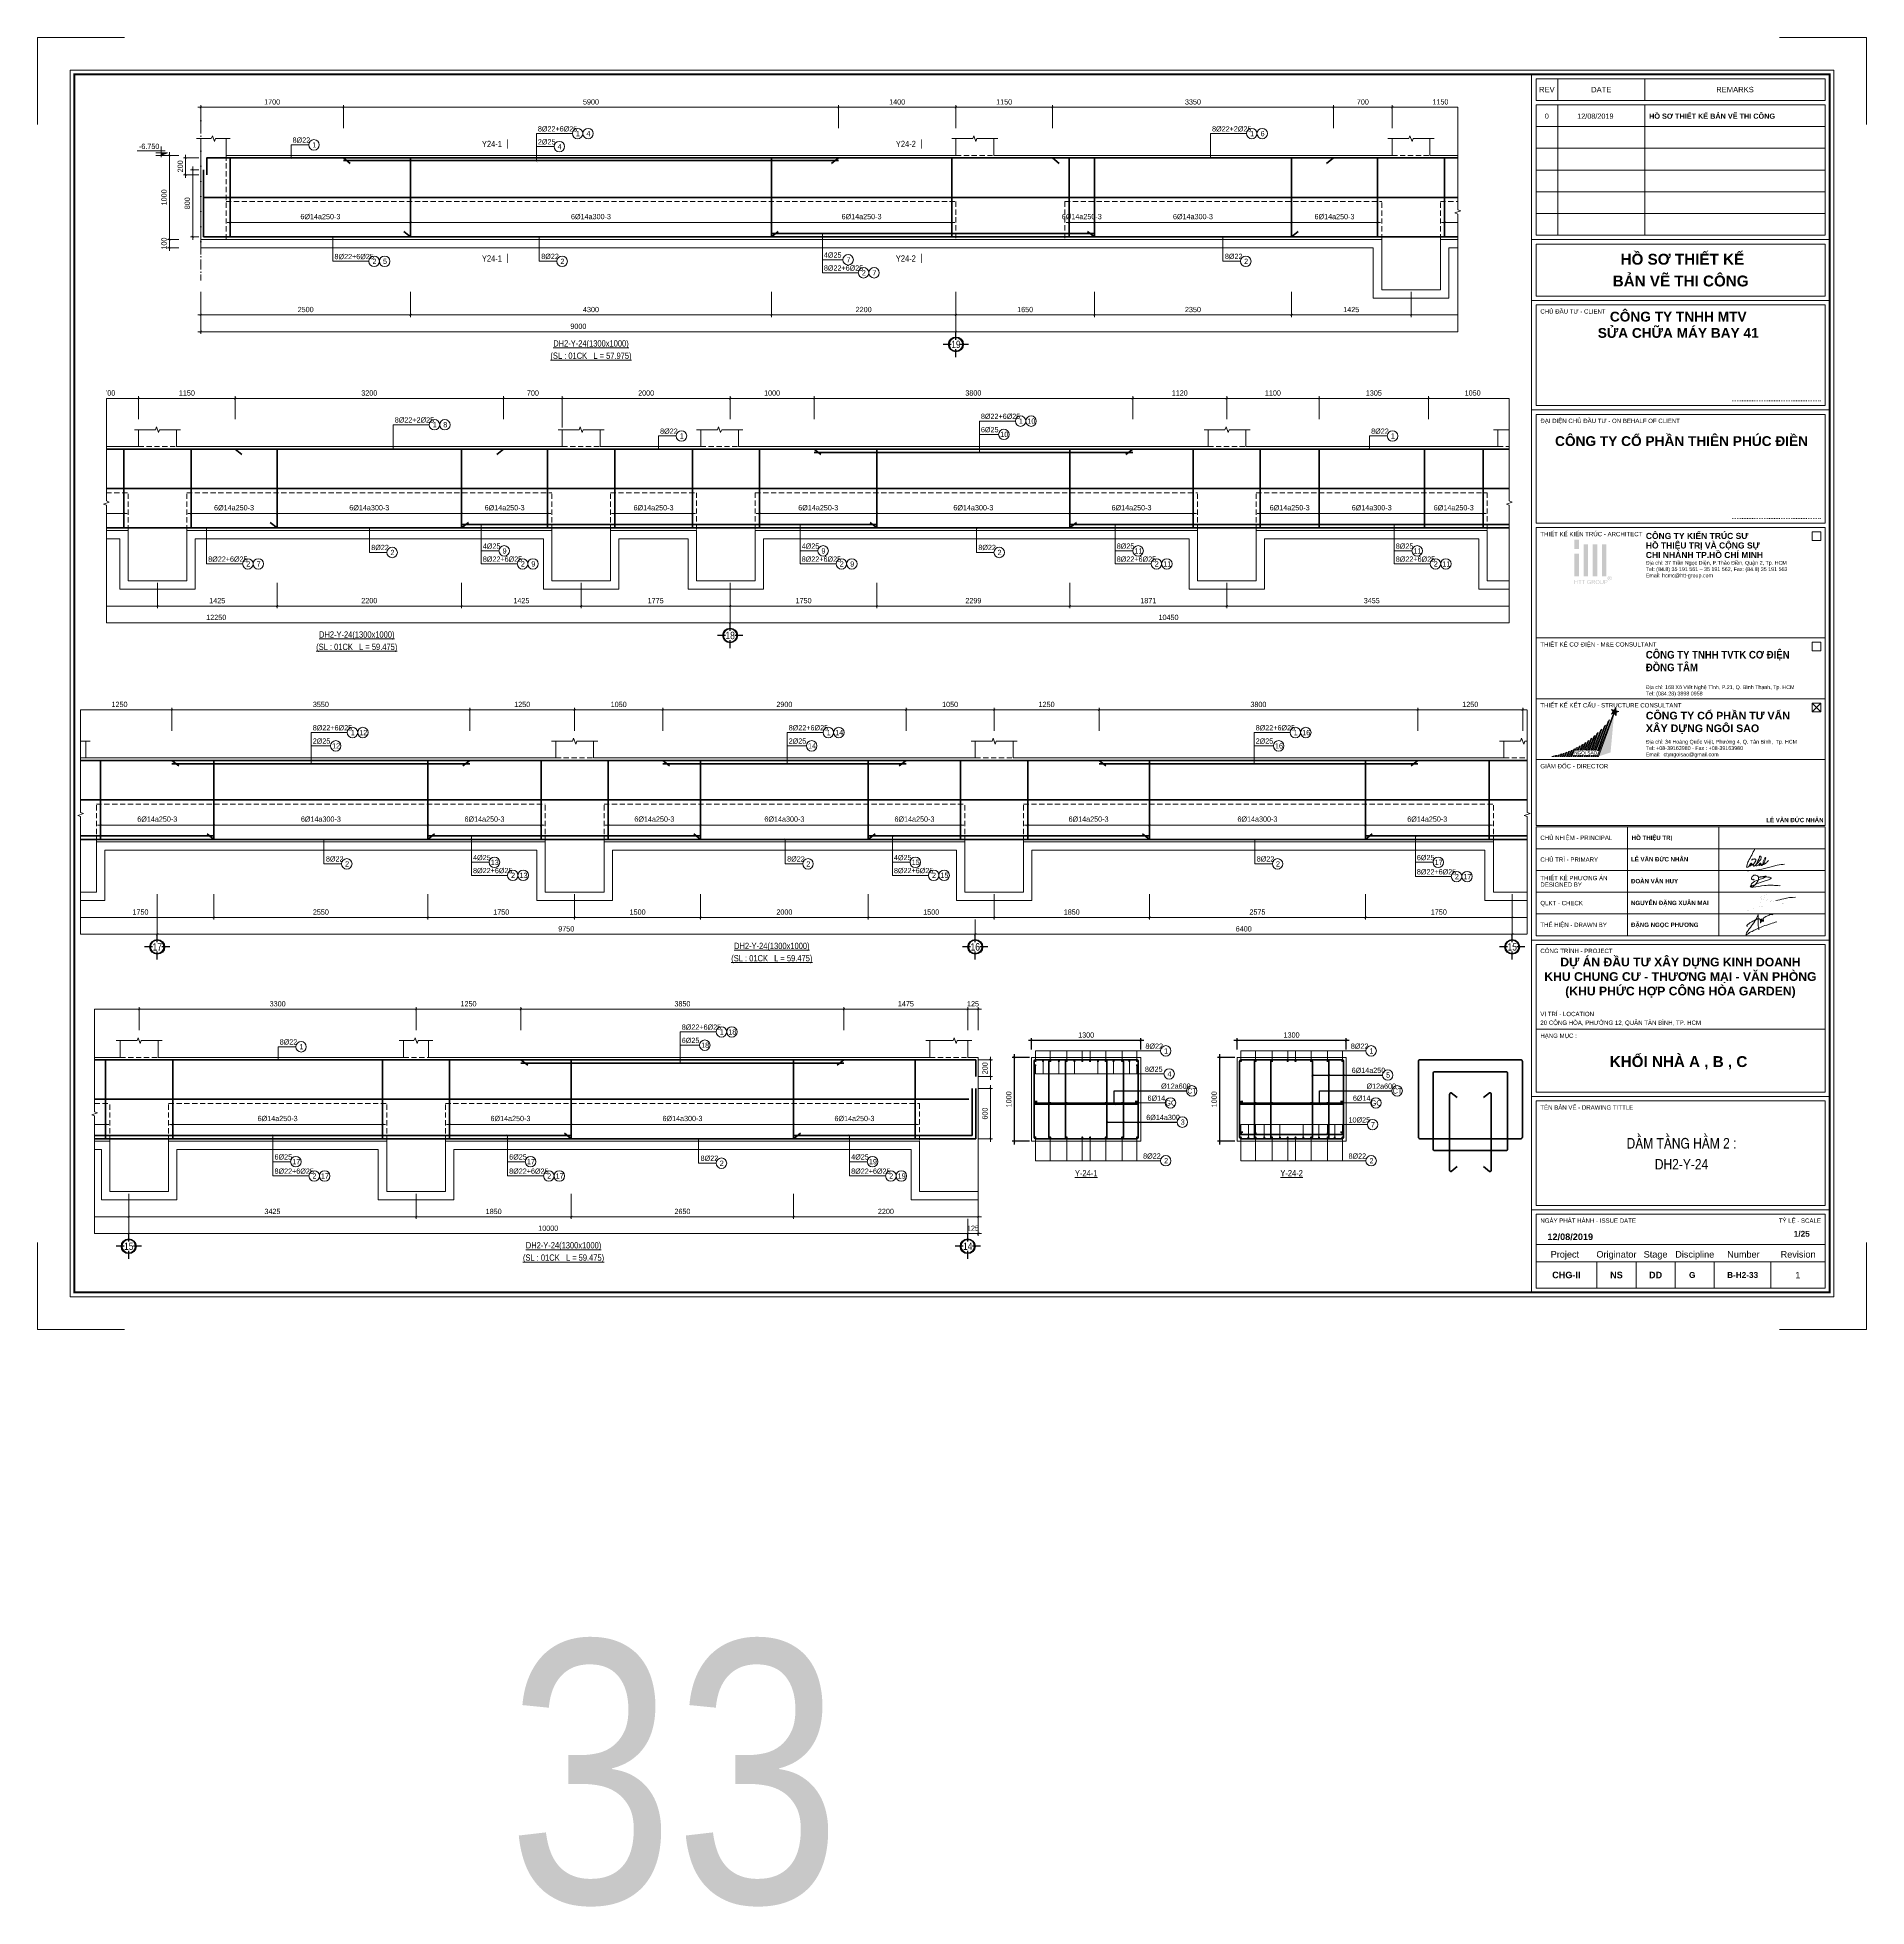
# Model space of a CAD drawing. Header units: millimetres. Extents: x 3014920 to 3563667, y -1638653 to -1356471.
# Drawn here: x 3302034 to 3323837, y -1627955 to -1605675 of the extents above; entities that cross this region are included whole.
import ezdxf
from ezdxf.enums import TextEntityAlignment as Align
from ezdxf.xclip import XClip

# ---------------------------------------------------------------- set-up
doc = ezdxf.new("R2010")
doc.units = ezdxf.units.MM
doc.header["$MEASUREMENT"] = 0
doc.header["$XCLIPFRAME"] = 0
doc.header["$PDMODE"] = 2
for name, pattern in [('6 TANG DIEN HINH 14-15$0$ACAD_ISO10W100', [18, 12, -3, 0, -3]), ('ACAD_ISO04W100', [30, 24, -3, 0, -3]), ('CENTER', [2, 1.25, -0.25, 0.25, -0.25]), ('HIDDEN', [0.375, 0.25, -0.125])]:
    doc.linetypes.add(name, pattern=pattern)
doc.layers.get('0').update_dxf_attribs({"lineweight": 9})
doc.layers.get('Defpoints').update_dxf_attribs({"color": 10, "lineweight": 0})
for name, color, linetype, lineweight in [('2', 2, 'Continuous', 20), ('CDAI', 21, 'Continuous', 40), ('CHG_XX_Khung ten$0$TEXT', 7, 'Continuous', 15), ('CHUNHO', 7, 'CENTER', 13), ('CHUTO', 51, 'Continuous', 15), ('CTHEP', 50, 'Continuous', 50), ('DBAO', 90, 'Continuous', 13), ('DGIONG', 130, 'Continuous', 13), ('DMo', 9, 'HIDDEN', 9), ('HATCH', 154, 'Continuous', 9), ('KTH', 154, 'Continuous', 9), ('Net khuat', 8, 'HIDDEN', 13), ('TEXT', 7, 'Continuous', 15), ('TRUC', 251, 'ACAD_ISO04W100', 9)]:
    doc.layers.add(name, color=color, linetype=linetype, lineweight=lineweight)
doc.layers.add('8', color=8, linetype='Continuous')
doc.layers.add('CHG_XX_Khung ten$0$TKTC', color=1, linetype='Continuous')
doc.layers.add('CHG_XX_Khung ten$0$A1 BORDER$0$DGIONG', color=7, linetype='Continuous', lineweight=13, true_color=0x29ffff)
doc.layers.add('CHG_XX_Khung ten$0$A1 BORDER$0$STICK', color=7, linetype='Continuous', lineweight=9, true_color=0xe60000)
doc.styles.add('ArialB', font='arialbd.ttf')
doc.styles.add('CHG_XX_Khung ten$0$A1 BORDER$0$ARIAL', font='arial.ttf')
doc.styles.add('CHG_XX_Khung ten$0$A1 BORDER$0$Arial - Bold', font='arialbd.ttf', dxfattribs={"height": 2.5})
doc.styles.add('CHG_XX_Khung ten$0$A1 BORDER$0$Star-AvoBold', font='VAVOB_0.TTF')
doc.styles.add('CHG_XX_Khung ten$0$A1 BORDER$0$Title Block DD$0$ARIAL', font='arial.ttf')
doc.styles.add('CHG_XX_Khung ten$0$A1 BORDER$0$Title Block DD$0$Arial - Bold', font='arialbd.ttf', dxfattribs={"height": 2.5})
doc.styles.add('CHG_XX_Khung ten$0$arial', font='arial.ttf')
doc.styles.add('CHG_XX_Khung ten$0$Arial - Bold', font='arialbd.ttf')
doc.styles.add('CHG_XX_Khung ten$0$ArialB', font='arialbd.ttf')
doc.styles.add('CHG_XX_Khung ten$0$title block pccc$0$ARIAL', font='arial.ttf')
doc.styles.add('CHG_XX_Khung ten$0$title block pccc$0$Arial - Bold', font='arialbd.ttf', dxfattribs={"height": 2.5})
doc.styles.add('HELVECONDENSE', font='VHELVCN_0.TTF')
doc.styles.add('Star-HelCon', font='VHELVCN_0.TTF')
doc.styles.add('TTP-HelCon', font='VHELVCN_0.TTF')
doc.styles.add('VNI-HELVE-CONDENSE', font='VHELVCN_0.TTF')
doc.dimstyles.new('kc-25', dxfattribs={"dimtxt": 62.5, "dimasz": 20, "dimexe": 20, "dimexo": 50, "dimgap": 25, "dimtad": 3, "dimdec": 0, "dimzin": 0, "dimdsep": 46, "dimtxsty": 'VNI-HELVE-CONDENSE', "dimblk": 'DIM', "dimcen": 2.5, "dimclrd": 256, "dimclre": 154, "dimclrt": 7, "dimaunit": 1, "dimadec": 0, "dimazin": 0, "dimtfac": 1, "dimtdec": 0, "dimtix": 1, "dimtmove": 0, "dimatfit": 3, "dimldrblk": 'DOT', "dimfxl": 1, "dimtolj": 1, "dimtzin": 0, "dimarcsym": 0})
doc.dimstyles.new('TTP-25', dxfattribs={"dimscale": 25, "dimtxt": 2.5, "dimasz": 1, "dimexe": 1, "dimexo": 1, "dimgap": 0.09, "dimtad": 0, "dimdec": 4, "dimrnd": 1, "dimzin": 9, "dimdsep": 46, "dimtxsty": 'TTP-HelCon', "dimblk": 'ARCHTICK', "dimcen": 0.09, "dimdle": 1.5, "dimclrd": 256, "dimclre": 256, "dimclrt": 7, "dimadec": 0, "dimazin": 0, "dimtfac": 1, "dimtdec": 4, "dimtmove": 0, "dimatfit": 3, "dimldrblk": 'ARCHTICK', "dimfxl": 1, "dimtvp": 1, "dimtolj": 1, "dimtzin": 0, "dimarcsym": 0})

# ---------------------------------------------------------------- blocks, each defined once
blk = doc.blocks.new('_ArchTick')
at = {"color": 0, "linetype": 'ByBlock', "const_width": 0.15}
blk.add_lwpolyline([(-0.5, -0.5), (0.5, 0.5)], dxfattribs=at)
blk = doc.blocks.new('*D662')
at = {"layer": 'Defpoints', "color": 0, "transparency": 16777216}
for p in [(11650, 574), (11650, 300), (15000, 413)]:
    blk.add_point(p, dxfattribs=at)
at = {"layer": 'KTH', "lineweight": -2, "transparency": 16777216}
for p, q in [((15037, 574), (11613, 574)), ((11650, 325), (11650, 599)), ((15000, 438), (15000, 599))]:
    blk.add_line(p, q, dxfattribs=at)
at = {"layer": 'KTH', "lineweight": -2, "transparency": 16777216, "xscale": 25, "yscale": 25, "zscale": 25, "rotation": 180}
blk.add_blockref('_ArchTick', (11650, 574), dxfattribs=at)
at = {"layer": 'KTH', "lineweight": -2, "transparency": 16777216, "xscale": 25, "yscale": 25, "zscale": 25}
blk.add_blockref('_ArchTick', (15000, 574), dxfattribs=at)
at = {"layer": 'KTH', "color": 7, "transparency": 16777216, "insert": (13325, 638), "char_height": 62.5, "attachment_point": 5, "style": 'TTP-HelCon'}
blk.add_mtext('\\A1;3350', dxfattribs=at)
blk = doc.blocks.new('*D663')
at = {"layer": 'Defpoints', "color": 0, "transparency": 16777216}
for p in [(1500, 574), (1500, 300), (3200, 300)]:
    blk.add_point(p, dxfattribs=at)
at = {"layer": 'KTH', "lineweight": -2, "transparency": 16777216}
for p, q in [((3238, 574), (1463, 574)), ((1500, 325), (1500, 599)), ((3200, 325), (3200, 599))]:
    blk.add_line(p, q, dxfattribs=at)
at = {"layer": 'KTH', "lineweight": -2, "transparency": 16777216, "xscale": 25, "yscale": 25, "zscale": 25, "rotation": 180}
blk.add_blockref('_ArchTick', (1500, 574), dxfattribs=at)
at = {"layer": 'KTH', "lineweight": -2, "transparency": 16777216, "xscale": 25, "yscale": 25, "zscale": 25}
blk.add_blockref('_ArchTick', (3200, 574), dxfattribs=at)
at = {"layer": 'KTH', "color": 7, "transparency": 16777216, "insert": (2350, 638), "char_height": 62.5, "attachment_point": 5, "style": 'TTP-HelCon'}
blk.add_mtext('\\A1;1700', dxfattribs=at)
blk = doc.blocks.new('*D664')
at = {"layer": 'Defpoints', "color": 0, "transparency": 16777216}
for p in [(10500, -1600), (12150, -1600), (12150, -1901)]:
    blk.add_point(p, dxfattribs=at)
at = {"layer": 'KTH', "lineweight": -2, "transparency": 16777216}
for p, q in [((10500, -1625), (10500, -1926)), ((12150, -1625), (12150, -1926)), ((10463, -1901), (12188, -1901))]:
    blk.add_line(p, q, dxfattribs=at)
at = {"layer": 'KTH', "lineweight": -2, "transparency": 16777216, "xscale": 25, "yscale": 25, "zscale": 25, "rotation": 180}
blk.add_blockref('_ArchTick', (10500, -1901), dxfattribs=at)
at = {"layer": 'KTH', "lineweight": -2, "transparency": 16777216, "xscale": 25, "yscale": 25, "zscale": 25}
blk.add_blockref('_ArchTick', (12150, -1901), dxfattribs=at)
at = {"layer": 'KTH', "color": 7, "transparency": 16777216, "insert": (11325, -1837), "char_height": 62.5, "attachment_point": 5, "style": 'TTP-HelCon'}
blk.add_mtext('\\A1;1650', dxfattribs=at)
blk = doc.blocks.new('*D665')
at = {"layer": 'Defpoints', "color": 0, "transparency": 16777216}
for p in [(1850, -603), (4000, -603), (4000, -800)]:
    blk.add_point(p, dxfattribs=at)
at = {"layer": 'KTH', "lineweight": -2, "transparency": 16777216}
for p, q in [((1850, -628), (1850, -825)), ((4000, -628), (4000, -825)), ((1813, -800), (4038, -800))]:
    blk.add_line(p, q, dxfattribs=at)
at = {"layer": 'KTH', "lineweight": -2, "transparency": 16777216, "xscale": 25, "yscale": 25, "zscale": 25, "rotation": 180}
blk.add_blockref('_ArchTick', (1850, -800), dxfattribs=at)
at = {"layer": 'KTH', "lineweight": -2, "transparency": 16777216, "xscale": 25, "yscale": 25, "zscale": 25}
blk.add_blockref('_ArchTick', (4000, -800), dxfattribs=at)
at = {"layer": 'KTH', "color": 7, "transparency": 16777216, "insert": (2925, -730), "char_height": 62.5, "attachment_point": 5, "style": 'TTP-HelCon'}
blk.add_mtext('\\A1;6Þ14a250-3', dxfattribs=at)
blk = doc.blocks.new('*D666')
at = {"layer": 'Defpoints', "color": 0, "transparency": 16777216}
for p in [(11850, -594), (12150, -603), (12150, -800)]:
    blk.add_point(p, dxfattribs=at)
at = {"layer": 'KTH', "lineweight": -2, "transparency": 16777216}
for p, q in [((11850, -619), (11850, -825)), ((12150, -628), (12150, -825)), ((11813, -800), (12188, -800))]:
    blk.add_line(p, q, dxfattribs=at)
at = {"layer": 'KTH', "lineweight": -2, "transparency": 16777216, "xscale": 25, "yscale": 25, "zscale": 25, "rotation": 180}
blk.add_blockref('_ArchTick', (11850, -800), dxfattribs=at)
at = {"layer": 'KTH', "lineweight": -2, "transparency": 16777216, "xscale": 25, "yscale": 25, "zscale": 25}
blk.add_blockref('_ArchTick', (12150, -800), dxfattribs=at)
at = {"layer": 'KTH', "color": 7, "transparency": 16777216, "insert": (12000, -730), "char_height": 62.5, "attachment_point": 5, "style": 'TTP-HelCon'}
blk.add_mtext('\\A1;6Þ14a250-3', dxfattribs=at)
blk = doc.blocks.new('DIM')
h = blk.add_hatch(color=1)
h.paths.add_polyline_path([(0.5, 0.3, 1), (0.3, 0.5), (-0.2, 0), (0.2, 0)])
h.paths.add_polyline_path([(0.2, 0), (-0.2, 0), (-0.5, -0.3, 1), (-0.3, -0.5)])
at = {"color": 9}
for p, q in [((-0.2, 0), (-1.5, 0)), ((0.2, 0), (1.5, 0))]:
    blk.add_line(p, q, dxfattribs=at)
at = {"color": 1}
for p, q in [((-0.5, -0.3), (0.3, 0.5)), ((-0.3, -0.5), (0.5, 0.3)), ((-0.2, 0), (0.2, 0))]:
    blk.add_line(p, q, dxfattribs=at)
blk.add_arc((-0.4, -0.4), 0.138, 135, 315, dxfattribs=at)
blk = doc.blocks.new('CODE')
at = {"layer": 'DBAO'}
for p, q in [((-63, 0), (-138, 30)), ((-138, 30), (0, 30)), ((-138, 0), (0, 0)), ((-113, 55), (224, 55)), ((-63, -20), (-63, 105))]:
    blk.add_line(p, q, dxfattribs=at)
at = {"layer": 'HATCH', "color": 1}
blk.add_solid([(-63, 0), (-138, 30), (-63, 30)], dxfattribs=at)
blk = doc.blocks.new('*D667')
at = {"layer": 'Defpoints', "color": 0, "transparency": 16777216}
for p in [(20974, -1600), (22750, -1600), (20974, -1901)]:
    blk.add_point(p, dxfattribs=at)
at = {"layer": 'KTH', "lineweight": -2, "transparency": 16777216}
for p, q in [((20974, -1625), (20974, -1926)), ((22750, -1625), (22750, -1926)), ((22787, -1901), (20937, -1901))]:
    blk.add_line(p, q, dxfattribs=at)
at = {"layer": 'KTH', "lineweight": -2, "transparency": 16777216, "xscale": 25, "yscale": 25, "zscale": 25, "rotation": 180}
blk.add_blockref('_ArchTick', (20974, -1901), dxfattribs=at)
at = {"layer": 'KTH', "lineweight": -2, "transparency": 16777216, "xscale": 25, "yscale": 25, "zscale": 25}
blk.add_blockref('_ArchTick', (22750, -1901), dxfattribs=at)
at = {"layer": 'KTH', "color": 7, "transparency": 16777216, "insert": (21862, -1837), "char_height": 62.5, "attachment_point": 5, "style": 'TTP-HelCon'}
blk.add_mtext('\\A1;1775', dxfattribs=at)
blk = doc.blocks.new('*D668')
at = {"layer": 'Defpoints', "color": 0, "transparency": 16777216}
for p in [(1500, -1600), (4000, -1600), (1500, -1901)]:
    blk.add_point(p, dxfattribs=at)
at = {"layer": 'KTH', "lineweight": -2, "transparency": 16777216}
for p, q in [((1500, -1625), (1500, -1926)), ((4000, -1625), (4000, -1926)), ((4038, -1901), (1463, -1901))]:
    blk.add_line(p, q, dxfattribs=at)
at = {"layer": 'KTH', "lineweight": -2, "transparency": 16777216, "xscale": 25, "yscale": 25, "zscale": 25, "rotation": 180}
blk.add_blockref('_ArchTick', (1500, -1901), dxfattribs=at)
at = {"layer": 'KTH', "lineweight": -2, "transparency": 16777216, "xscale": 25, "yscale": 25, "zscale": 25}
blk.add_blockref('_ArchTick', (4000, -1901), dxfattribs=at)
at = {"layer": 'KTH', "color": 7, "transparency": 16777216, "insert": (2750, -1837), "char_height": 62.5, "attachment_point": 5, "style": 'TTP-HelCon'}
blk.add_mtext('\\A1;2500', dxfattribs=at)
blk = doc.blocks.new('dau truc')
blk.add_circle((0, 0), 180)
at = {"layer": '8'}
for p, q in [((0, 127), (0, 345)), ((-127, 0), (-345, 0)), ((0, -345), (0, -127)), ((345, 0), (127, 0))]:
    blk.add_line(p, q, dxfattribs=at)
blk.add_circle((0, 0), 200, dxfattribs=at)
at = {"layer": 'TEXT', "style": 'HELVECONDENSE'}
blk.add_attdef('A', text='', height=233, dxfattribs=at).set_placement((0, 0), align=Align.MIDDLE)
blk = doc.blocks.new('*D669')
at = {"layer": 'Defpoints', "color": 0, "transparency": 16777216}
for p in [(15925, -1600), (17350, -1600), (15925, -1901)]:
    blk.add_point(p, dxfattribs=at)
at = {"layer": 'KTH', "lineweight": -2, "transparency": 16777216}
for p, q in [((15925, -1625), (15925, -1926)), ((17350, -1625), (17350, -1926)), ((17387, -1901), (15887, -1901))]:
    blk.add_line(p, q, dxfattribs=at)
at = {"layer": 'KTH', "lineweight": -2, "transparency": 16777216, "xscale": 25, "yscale": 25, "zscale": 25, "rotation": 180}
blk.add_blockref('_ArchTick', (15925, -1901), dxfattribs=at)
at = {"layer": 'KTH', "lineweight": -2, "transparency": 16777216, "xscale": 25, "yscale": 25, "zscale": 25}
blk.add_blockref('_ArchTick', (17350, -1901), dxfattribs=at)
at = {"layer": 'KTH', "color": 7, "transparency": 16777216, "insert": (16637, -1837), "char_height": 62.5, "attachment_point": 5, "style": 'TTP-HelCon'}
blk.add_mtext('\\A1;1425', dxfattribs=at)
blk = doc.blocks.new('*D670')
at = {"layer": 'Defpoints', "color": 0, "transparency": 16777216}
for p in [(21374, -603), (22300, -603), (21374, -800)]:
    blk.add_point(p, dxfattribs=at)
at = {"layer": 'KTH', "lineweight": -2, "transparency": 16777216}
for p, q in [((21374, -628), (21374, -825)), ((22300, -628), (22300, -825)), ((22337, -800), (21337, -800))]:
    blk.add_line(p, q, dxfattribs=at)
at = {"layer": 'KTH', "lineweight": -2, "transparency": 16777216, "xscale": 25, "yscale": 25, "zscale": 25, "rotation": 180}
blk.add_blockref('_ArchTick', (21374, -800), dxfattribs=at)
at = {"layer": 'KTH', "lineweight": -2, "transparency": 16777216, "xscale": 25, "yscale": 25, "zscale": 25}
blk.add_blockref('_ArchTick', (22300, -800), dxfattribs=at)
at = {"layer": 'KTH', "color": 7, "transparency": 16777216, "insert": (21837, -730), "char_height": 62.5, "attachment_point": 5, "style": 'TTP-HelCon'}
blk.add_mtext('\\A1;6Þ14a250-3', dxfattribs=at)
blk = doc.blocks.new('*D671')
at = {"layer": 'Defpoints', "color": 0, "transparency": 16777216}
for p in [(22750, 574), (20749, 300), (22750, 300)]:
    blk.add_point(p, dxfattribs=at)
at = {"layer": 'KTH', "lineweight": -2, "transparency": 16777216}
for p, q in [((20712, 574), (22787, 574)), ((20749, 325), (20749, 599)), ((22750, 325), (22750, 599))]:
    blk.add_line(p, q, dxfattribs=at)
at = {"layer": 'KTH', "lineweight": -2, "transparency": 16777216, "xscale": 25, "yscale": 25, "zscale": 25, "rotation": 180}
blk.add_blockref('_ArchTick', (20749, 574), dxfattribs=at)
at = {"layer": 'KTH', "lineweight": -2, "transparency": 16777216, "xscale": 25, "yscale": 25, "zscale": 25}
blk.add_blockref('_ArchTick', (22750, 574), dxfattribs=at)
at = {"layer": 'KTH', "color": 7, "transparency": 16777216, "insert": (21749, 638), "char_height": 62.5, "attachment_point": 5, "style": 'TTP-HelCon'}
blk.add_mtext('\\A1;2000', dxfattribs=at)
blk = doc.blocks.new('*D672')
at = {"layer": 'Defpoints', "color": 0, "transparency": 16777216}
for p in [(24500, -603), (26798, -603), (24500, -800)]:
    blk.add_point(p, dxfattribs=at)
at = {"layer": 'KTH', "lineweight": -2, "transparency": 16777216}
for p, q in [((24500, -628), (24500, -825)), ((26798, -628), (26798, -825)), ((26836, -800), (24462, -800))]:
    blk.add_line(p, q, dxfattribs=at)
at = {"layer": 'KTH', "lineweight": -2, "transparency": 16777216, "xscale": 25, "yscale": 25, "zscale": 25, "rotation": 180}
blk.add_blockref('_ArchTick', (24500, -800), dxfattribs=at)
at = {"layer": 'KTH', "lineweight": -2, "transparency": 16777216, "xscale": 25, "yscale": 25, "zscale": 25}
blk.add_blockref('_ArchTick', (26798, -800), dxfattribs=at)
at = {"layer": 'KTH', "color": 7, "transparency": 16777216, "insert": (25649, -730), "char_height": 62.5, "attachment_point": 5, "style": 'TTP-HelCon'}
blk.add_mtext('\\A1;6Þ14a300-3', dxfattribs=at)
blk = doc.blocks.new('*D673')
at = {"layer": 'Defpoints', "color": 0, "transparency": 16777216}
for p in [(9100, 574), (3200, 300), (9100, 300)]:
    blk.add_point(p, dxfattribs=at)
at = {"layer": 'KTH', "lineweight": -2, "transparency": 16777216}
for p, q in [((3163, 574), (9138, 574)), ((3200, 325), (3200, 599)), ((9100, 325), (9100, 599))]:
    blk.add_line(p, q, dxfattribs=at)
at = {"layer": 'KTH', "lineweight": -2, "transparency": 16777216, "xscale": 25, "yscale": 25, "zscale": 25, "rotation": 180}
blk.add_blockref('_ArchTick', (3200, 574), dxfattribs=at)
at = {"layer": 'KTH', "lineweight": -2, "transparency": 16777216, "xscale": 25, "yscale": 25, "zscale": 25}
blk.add_blockref('_ArchTick', (9100, 574), dxfattribs=at)
at = {"layer": 'KTH', "color": 7, "transparency": 16777216, "insert": (6150, 638), "char_height": 62.5, "attachment_point": 5, "style": 'TTP-HelCon'}
blk.add_mtext('\\A1;5900', dxfattribs=at)
blk = doc.blocks.new('*D674')
at = {"layer": 'Defpoints', "color": 0, "transparency": 16777216}
for p in [(10500, 574), (9100, 300), (10500, 300)]:
    blk.add_point(p, dxfattribs=at)
at = {"layer": 'KTH', "lineweight": -2, "transparency": 16777216}
for p, q in [((9063, 574), (10538, 574)), ((9100, 325), (9100, 599)), ((10500, 325), (10500, 599))]:
    blk.add_line(p, q, dxfattribs=at)
at = {"layer": 'KTH', "lineweight": -2, "transparency": 16777216, "xscale": 25, "yscale": 25, "zscale": 25, "rotation": 180}
blk.add_blockref('_ArchTick', (9100, 574), dxfattribs=at)
at = {"layer": 'KTH', "lineweight": -2, "transparency": 16777216, "xscale": 25, "yscale": 25, "zscale": 25}
blk.add_blockref('_ArchTick', (10500, 574), dxfattribs=at)
at = {"layer": 'KTH', "color": 7, "transparency": 16777216, "insert": (9800, 638), "char_height": 62.5, "attachment_point": 5, "style": 'TTP-HelCon'}
blk.add_mtext('\\A1;1400', dxfattribs=at)
blk = doc.blocks.new('*D675')
at = {"layer": 'Defpoints', "color": 0, "transparency": 16777216}
for p in [(4000, -1600), (8300, -1600), (8300, -1901)]:
    blk.add_point(p, dxfattribs=at)
at = {"layer": 'KTH', "lineweight": -2, "transparency": 16777216}
for p, q in [((4000, -1625), (4000, -1926)), ((8300, -1625), (8300, -1926)), ((3963, -1901), (8338, -1901))]:
    blk.add_line(p, q, dxfattribs=at)
at = {"layer": 'KTH', "lineweight": -2, "transparency": 16777216, "xscale": 25, "yscale": 25, "zscale": 25, "rotation": 180}
blk.add_blockref('_ArchTick', (4000, -1901), dxfattribs=at)
at = {"layer": 'KTH', "lineweight": -2, "transparency": 16777216, "xscale": 25, "yscale": 25, "zscale": 25}
blk.add_blockref('_ArchTick', (8300, -1901), dxfattribs=at)
at = {"layer": 'KTH', "color": 7, "transparency": 16777216, "insert": (6150, -1837), "char_height": 62.5, "attachment_point": 5, "style": 'TTP-HelCon'}
blk.add_mtext('\\A1;4300', dxfattribs=at)
blk = doc.blocks.new('*D676')
at = {"layer": 'Defpoints', "color": 0, "transparency": 16777216}
for p in [(8300, -1600), (10500, -1600), (10500, -1901)]:
    blk.add_point(p, dxfattribs=at)
at = {"layer": 'KTH', "lineweight": -2, "transparency": 16777216}
for p, q in [((8300, -1625), (8300, -1926)), ((10500, -1625), (10500, -1926)), ((8263, -1901), (10538, -1901))]:
    blk.add_line(p, q, dxfattribs=at)
at = {"layer": 'KTH', "lineweight": -2, "transparency": 16777216, "xscale": 25, "yscale": 25, "zscale": 25, "rotation": 180}
blk.add_blockref('_ArchTick', (8300, -1901), dxfattribs=at)
at = {"layer": 'KTH', "lineweight": -2, "transparency": 16777216, "xscale": 25, "yscale": 25, "zscale": 25}
blk.add_blockref('_ArchTick', (10500, -1901), dxfattribs=at)
at = {"layer": 'KTH', "color": 7, "transparency": 16777216, "insert": (9400, -1837), "char_height": 62.5, "attachment_point": 5, "style": 'TTP-HelCon'}
blk.add_mtext('\\A1;2200', dxfattribs=at)
blk = doc.blocks.new('*D677')
at = {"layer": 'Defpoints', "color": 0, "transparency": 16777216}
for p in [(1500, -1600), (10500, -1600), (10500, -2101)]:
    blk.add_point(p, dxfattribs=at)
at = {"layer": 'KTH', "lineweight": -2, "transparency": 16777216}
for p, q in [((1500, -1625), (1500, -2126)), ((10500, -1625), (10500, -2126)), ((1463, -2101), (10538, -2101))]:
    blk.add_line(p, q, dxfattribs=at)
at = {"layer": 'KTH', "lineweight": -2, "transparency": 16777216, "xscale": 25, "yscale": 25, "zscale": 25, "rotation": 180}
blk.add_blockref('_ArchTick', (1500, -2101), dxfattribs=at)
at = {"layer": 'KTH', "lineweight": -2, "transparency": 16777216, "xscale": 25, "yscale": 25, "zscale": 25}
blk.add_blockref('_ArchTick', (10500, -2101), dxfattribs=at)
at = {"layer": 'KTH', "color": 7, "transparency": 16777216, "insert": (6000, -2037), "char_height": 62.5, "attachment_point": 5, "style": 'TTP-HelCon'}
blk.add_mtext('\\A1;9000', dxfattribs=at)
blk = doc.blocks.new('*D678')
at = {"layer": 'Defpoints', "color": 0, "transparency": 16777216}
for p in [(8300, -603), (10450, -603), (8300, -800)]:
    blk.add_point(p, dxfattribs=at)
at = {"layer": 'KTH', "lineweight": -2, "transparency": 16777216}
for p, q in [((8300, -628), (8300, -825)), ((10450, -628), (10450, -825)), ((10488, -800), (8263, -800))]:
    blk.add_line(p, q, dxfattribs=at)
at = {"layer": 'KTH', "lineweight": -2, "transparency": 16777216, "xscale": 25, "yscale": 25, "zscale": 25, "rotation": 180}
blk.add_blockref('_ArchTick', (8300, -800), dxfattribs=at)
at = {"layer": 'KTH', "lineweight": -2, "transparency": 16777216, "xscale": 25, "yscale": 25, "zscale": 25}
blk.add_blockref('_ArchTick', (10450, -800), dxfattribs=at)
at = {"layer": 'KTH', "color": 7, "transparency": 16777216, "insert": (9375, -730), "char_height": 62.5, "attachment_point": 5, "style": 'TTP-HelCon'}
blk.add_mtext('\\A1;6Þ14a250-3', dxfattribs=at)
blk = doc.blocks.new('*D679')
at = {"layer": 'Defpoints', "color": 0, "transparency": 16777216}
for p in [(4000, -603), (8300, -603), (4000, -800)]:
    blk.add_point(p, dxfattribs=at)
at = {"layer": 'KTH', "lineweight": -2, "transparency": 16777216}
for p, q in [((4000, -628), (4000, -825)), ((8300, -628), (8300, -825)), ((8338, -800), (3963, -800))]:
    blk.add_line(p, q, dxfattribs=at)
at = {"layer": 'KTH', "lineweight": -2, "transparency": 16777216, "xscale": 25, "yscale": 25, "zscale": 25, "rotation": 180}
blk.add_blockref('_ArchTick', (4000, -800), dxfattribs=at)
at = {"layer": 'KTH', "lineweight": -2, "transparency": 16777216, "xscale": 25, "yscale": 25, "zscale": 25}
blk.add_blockref('_ArchTick', (8300, -800), dxfattribs=at)
at = {"layer": 'KTH', "color": 7, "transparency": 16777216, "insert": (6150, -730), "char_height": 62.5, "attachment_point": 5, "style": 'TTP-HelCon'}
blk.add_mtext('\\A1;6Þ14a300-3', dxfattribs=at)
blk = doc.blocks.new('*D680')
at = {"layer": 'Defpoints', "color": 0, "transparency": 16777216}
for p in [(16325, -603), (17350, -603), (16325, -800)]:
    blk.add_point(p, dxfattribs=at)
at = {"layer": 'KTH', "lineweight": -2, "transparency": 16777216}
for p, q in [((16325, -628), (16325, -825)), ((17350, -628), (17350, -825)), ((17387, -800), (16287, -800))]:
    blk.add_line(p, q, dxfattribs=at)
at = {"layer": 'KTH', "lineweight": -2, "transparency": 16777216, "xscale": 25, "yscale": 25, "zscale": 25, "rotation": 180}
blk.add_blockref('_ArchTick', (16325, -800), dxfattribs=at)
at = {"layer": 'KTH', "lineweight": -2, "transparency": 16777216, "xscale": 25, "yscale": 25, "zscale": 25}
blk.add_blockref('_ArchTick', (17350, -800), dxfattribs=at)
at = {"layer": 'KTH', "color": 7, "transparency": 16777216, "insert": (16837, -730), "char_height": 62.5, "attachment_point": 5, "style": 'TTP-HelCon'}
blk.add_mtext('\\A1;6Þ14a250-3', dxfattribs=at)
blk = doc.blocks.new('*D681')
at = {"layer": 'Defpoints', "color": 0, "transparency": 16777216}
for p in [(27549, 574), (23750, 300), (27549, 300)]:
    blk.add_point(p, dxfattribs=at)
at = {"layer": 'KTH', "lineweight": -2, "transparency": 16777216}
for p, q in [((23712, 574), (27587, 574)), ((23750, 325), (23750, 599)), ((27549, 325), (27549, 599))]:
    blk.add_line(p, q, dxfattribs=at)
at = {"layer": 'KTH', "lineweight": -2, "transparency": 16777216, "xscale": 25, "yscale": 25, "zscale": 25, "rotation": 180}
blk.add_blockref('_ArchTick', (23750, 574), dxfattribs=at)
at = {"layer": 'KTH', "lineweight": -2, "transparency": 16777216, "xscale": 25, "yscale": 25, "zscale": 25}
blk.add_blockref('_ArchTick', (27549, 574), dxfattribs=at)
at = {"layer": 'KTH', "color": 7, "transparency": 16777216, "insert": (25649, 638), "char_height": 62.5, "attachment_point": 5, "style": 'TTP-HelCon'}
blk.add_mtext('\\A1;3800', dxfattribs=at)
blk = doc.blocks.new('*D682')
at = {"layer": 'Defpoints', "color": 0, "transparency": 16777216}
for p in [(57275, -1600), (59475, -1600), (59475, -1901)]:
    blk.add_point(p, dxfattribs=at)
at = {"layer": 'KTH', "lineweight": -2, "transparency": 16777216}
for p, q in [((57275, -1625), (57275, -1926)), ((59475, -1625), (59475, -1926)), ((57238, -1901), (59513, -1901))]:
    blk.add_line(p, q, dxfattribs=at)
at = {"layer": 'KTH', "lineweight": -2, "transparency": 16777216, "xscale": 25, "yscale": 25, "zscale": 25, "rotation": 180}
blk.add_blockref('_ArchTick', (57275, -1901), dxfattribs=at)
at = {"layer": 'KTH', "lineweight": -2, "transparency": 16777216, "xscale": 25, "yscale": 25, "zscale": 25}
blk.add_blockref('_ArchTick', (59475, -1901), dxfattribs=at)
at = {"layer": 'KTH', "color": 7, "transparency": 16777216, "insert": (58375, -1837), "char_height": 62.5, "attachment_point": 5, "style": 'TTP-HelCon'}
blk.add_mtext('\\A1;2200', dxfattribs=at)
blk = doc.blocks.new('*D683')
at = {"layer": 'Defpoints', "color": 0, "transparency": 16777216}
for p in [(22750, 574), (22750, 300), (23750, 300)]:
    blk.add_point(p, dxfattribs=at)
at = {"layer": 'KTH', "lineweight": -2, "transparency": 16777216}
for p, q in [((23787, 574), (22712, 574)), ((22750, 325), (22750, 599)), ((23750, 325), (23750, 599))]:
    blk.add_line(p, q, dxfattribs=at)
at = {"layer": 'KTH', "lineweight": -2, "transparency": 16777216, "xscale": 25, "yscale": 25, "zscale": 25, "rotation": 180}
blk.add_blockref('_ArchTick', (22750, 574), dxfattribs=at)
at = {"layer": 'KTH', "lineweight": -2, "transparency": 16777216, "xscale": 25, "yscale": 25, "zscale": 25}
blk.add_blockref('_ArchTick', (23750, 574), dxfattribs=at)
at = {"layer": 'KTH', "color": 7, "transparency": 16777216, "insert": (23250, 638), "char_height": 62.5, "attachment_point": 5, "style": 'TTP-HelCon'}
blk.add_mtext('\\A1;1000', dxfattribs=at)
blk = doc.blocks.new('*D684')
at = {"layer": 'Defpoints', "color": 0, "transparency": 16777216}
for p in [(27549, 574), (27549, 300), (28669, 300)]:
    blk.add_point(p, dxfattribs=at)
at = {"layer": 'KTH', "lineweight": -2, "transparency": 16777216}
for p, q in [((28707, 574), (27512, 574)), ((27549, 325), (27549, 599)), ((28669, 325), (28669, 599))]:
    blk.add_line(p, q, dxfattribs=at)
at = {"layer": 'KTH', "lineweight": -2, "transparency": 16777216, "xscale": 25, "yscale": 25, "zscale": 25, "rotation": 180}
blk.add_blockref('_ArchTick', (27549, 574), dxfattribs=at)
at = {"layer": 'KTH', "lineweight": -2, "transparency": 16777216, "xscale": 25, "yscale": 25, "zscale": 25}
blk.add_blockref('_ArchTick', (28669, 574), dxfattribs=at)
at = {"layer": 'KTH', "color": 7, "transparency": 16777216, "insert": (28109, 638), "char_height": 62.5, "attachment_point": 5, "style": 'TTP-HelCon'}
blk.add_mtext('\\A1;1120', dxfattribs=at)
blk = doc.blocks.new('*D685')
at = {"layer": 'Defpoints', "color": 0, "transparency": 16777216}
for p in [(29769, 574), (29769, 300), (31075, 300)]:
    blk.add_point(p, dxfattribs=at)
at = {"layer": 'KTH', "lineweight": -2, "transparency": 16777216}
for p, q in [((31112, 574), (29731, 574)), ((29769, 325), (29769, 599)), ((31075, 325), (31075, 599))]:
    blk.add_line(p, q, dxfattribs=at)
at = {"layer": 'KTH', "lineweight": -2, "transparency": 16777216, "xscale": 25, "yscale": 25, "zscale": 25, "rotation": 180}
blk.add_blockref('_ArchTick', (29769, 574), dxfattribs=at)
at = {"layer": 'KTH', "lineweight": -2, "transparency": 16777216, "xscale": 25, "yscale": 25, "zscale": 25}
blk.add_blockref('_ArchTick', (31075, 574), dxfattribs=at)
at = {"layer": 'KTH', "color": 7, "transparency": 16777216, "insert": (30422, 638), "char_height": 62.5, "attachment_point": 5, "style": 'TTP-HelCon'}
blk.add_mtext('\\A1;{\\C1;1305}', dxfattribs=at)
blk = doc.blocks.new('*D686')
at = {"layer": 'Defpoints', "color": 0, "transparency": 16777216}
for p in [(59475, 574), (59350, 300), (59475, 300)]:
    blk.add_point(p, dxfattribs=at)
at = {"layer": 'KTH', "lineweight": -2, "transparency": 16777216}
for p, q in [((59313, 574), (59513, 574)), ((59350, 325), (59350, 599)), ((59475, 325), (59475, 599))]:
    blk.add_line(p, q, dxfattribs=at)
at = {"layer": 'KTH', "lineweight": -2, "transparency": 16777216, "xscale": 25, "yscale": 25, "zscale": 25, "rotation": 180}
blk.add_blockref('_ArchTick', (59350, 574), dxfattribs=at)
at = {"layer": 'KTH', "lineweight": -2, "transparency": 16777216, "xscale": 25, "yscale": 25, "zscale": 25}
blk.add_blockref('_ArchTick', (59475, 574), dxfattribs=at)
at = {"layer": 'KTH', "color": 7, "transparency": 16777216, "insert": (59413, 638), "char_height": 62.5, "attachment_point": 5, "style": 'TTP-HelCon'}
blk.add_mtext('\\A1;125', dxfattribs=at)
blk = doc.blocks.new('*D687')
at = {"layer": 'Defpoints', "color": 0, "transparency": 16777216}
for p in [(32125, 574), (32125, 300), (33375, 300)]:
    blk.add_point(p, dxfattribs=at)
at = {"layer": 'KTH', "lineweight": -2, "transparency": 16777216}
for p, q in [((33412, 574), (32087, 574)), ((32125, 325), (32125, 599)), ((33375, 325), (33375, 599))]:
    blk.add_line(p, q, dxfattribs=at)
at = {"layer": 'KTH', "lineweight": -2, "transparency": 16777216, "xscale": 25, "yscale": 25, "zscale": 25, "rotation": 180}
blk.add_blockref('_ArchTick', (32125, 574), dxfattribs=at)
at = {"layer": 'KTH', "lineweight": -2, "transparency": 16777216, "xscale": 25, "yscale": 25, "zscale": 25}
blk.add_blockref('_ArchTick', (33375, 574), dxfattribs=at)
at = {"layer": 'KTH', "color": 7, "transparency": 16777216, "insert": (32750, 638), "char_height": 62.5, "attachment_point": 5, "style": 'TTP-HelCon'}
blk.add_mtext('\\A1;1250', dxfattribs=at)
blk = doc.blocks.new('*D688')
at = {"layer": 'Defpoints', "color": 0, "transparency": 16777216}
for p in [(28669, -1600), (32125, -1600), (28669, -1901)]:
    blk.add_point(p, dxfattribs=at)
at = {"layer": 'KTH', "lineweight": -2, "transparency": 16777216}
for p, q in [((28669, -1625), (28669, -1926)), ((32125, -1625), (32125, -1926)), ((32162, -1901), (28632, -1901))]:
    blk.add_line(p, q, dxfattribs=at)
at = {"layer": 'KTH', "lineweight": -2, "transparency": 16777216, "xscale": 25, "yscale": 25, "zscale": 25, "rotation": 180}
blk.add_blockref('_ArchTick', (28669, -1901), dxfattribs=at)
at = {"layer": 'KTH', "lineweight": -2, "transparency": 16777216, "xscale": 25, "yscale": 25, "zscale": 25}
blk.add_blockref('_ArchTick', (32125, -1901), dxfattribs=at)
at = {"layer": 'KTH', "color": 7, "transparency": 16777216, "insert": (30397, -1837), "char_height": 62.5, "attachment_point": 5, "style": 'TTP-HelCon'}
blk.add_mtext('\\A1;{\\C1;3455}', dxfattribs=at)
blk = doc.blocks.new('*D689')
at = {"layer": 'Defpoints', "color": 0, "transparency": 16777216}
for p in [(32125, -1600), (33875, -1600), (32125, -1901)]:
    blk.add_point(p, dxfattribs=at)
at = {"layer": 'KTH', "lineweight": -2, "transparency": 16777216}
for p, q in [((32125, -1625), (32125, -1926)), ((33875, -1625), (33875, -1926)), ((33912, -1901), (32087, -1901))]:
    blk.add_line(p, q, dxfattribs=at)
at = {"layer": 'KTH', "lineweight": -2, "transparency": 16777216, "xscale": 25, "yscale": 25, "zscale": 25, "rotation": 180}
blk.add_blockref('_ArchTick', (32125, -1901), dxfattribs=at)
at = {"layer": 'KTH', "lineweight": -2, "transparency": 16777216, "xscale": 25, "yscale": 25, "zscale": 25}
blk.add_blockref('_ArchTick', (33875, -1901), dxfattribs=at)
at = {"layer": 'KTH', "color": 7, "transparency": 16777216, "insert": (33000, -1837), "char_height": 62.5, "attachment_point": 5, "style": 'TTP-HelCon'}
blk.add_mtext('\\A1;1750', dxfattribs=at)
blk = doc.blocks.new('*D690')
at = {"layer": 'Defpoints', "color": 0, "transparency": 16777216}
for p in [(33875, -1600), (36425, -1600), (36425, -1901)]:
    blk.add_point(p, dxfattribs=at)
at = {"layer": 'KTH', "lineweight": -2, "transparency": 16777216}
for p, q in [((33875, -1625), (33875, -1926)), ((36425, -1625), (36425, -1926)), ((33837, -1901), (36462, -1901))]:
    blk.add_line(p, q, dxfattribs=at)
at = {"layer": 'KTH', "lineweight": -2, "transparency": 16777216, "xscale": 25, "yscale": 25, "zscale": 25, "rotation": 180}
blk.add_blockref('_ArchTick', (33875, -1901), dxfattribs=at)
at = {"layer": 'KTH', "lineweight": -2, "transparency": 16777216, "xscale": 25, "yscale": 25, "zscale": 25}
blk.add_blockref('_ArchTick', (36425, -1901), dxfattribs=at)
at = {"layer": 'KTH', "color": 7, "transparency": 16777216, "insert": (35150, -1837), "char_height": 62.5, "attachment_point": 5, "style": 'TTP-HelCon'}
blk.add_mtext('\\A1;2550', dxfattribs=at)
blk = doc.blocks.new('*D691')
at = {"layer": 'Defpoints', "color": 0, "transparency": 16777216}
for p in [(32125, 574), (31075, 300), (32125, 300)]:
    blk.add_point(p, dxfattribs=at)
at = {"layer": 'KTH', "lineweight": -2, "transparency": 16777216}
for p, q in [((31037, 574), (32162, 574)), ((31075, 325), (31075, 599)), ((32125, 325), (32125, 599))]:
    blk.add_line(p, q, dxfattribs=at)
at = {"layer": 'KTH', "lineweight": -2, "transparency": 16777216, "xscale": 25, "yscale": 25, "zscale": 25, "rotation": 180}
blk.add_blockref('_ArchTick', (31075, 574), dxfattribs=at)
at = {"layer": 'KTH', "lineweight": -2, "transparency": 16777216, "xscale": 25, "yscale": 25, "zscale": 25}
blk.add_blockref('_ArchTick', (32125, 574), dxfattribs=at)
at = {"layer": 'KTH', "color": 7, "transparency": 16777216, "insert": (31600, 638), "char_height": 62.5, "attachment_point": 5, "style": 'TTP-HelCon'}
blk.add_mtext('\\A1;1050', dxfattribs=at)
blk = doc.blocks.new('*D692')
at = {"layer": 'Defpoints', "color": 0, "transparency": 16777216}
for p in [(26798, -603), (28269, -603), (28269, -800)]:
    blk.add_point(p, dxfattribs=at)
at = {"layer": 'KTH', "lineweight": -2, "transparency": 16777216}
for p, q in [((26798, -628), (26798, -825)), ((28269, -628), (28269, -825)), ((26761, -800), (28307, -800))]:
    blk.add_line(p, q, dxfattribs=at)
at = {"layer": 'KTH', "lineweight": -2, "transparency": 16777216, "xscale": 25, "yscale": 25, "zscale": 25, "rotation": 180}
blk.add_blockref('_ArchTick', (26798, -800), dxfattribs=at)
at = {"layer": 'KTH', "lineweight": -2, "transparency": 16777216, "xscale": 25, "yscale": 25, "zscale": 25}
blk.add_blockref('_ArchTick', (28269, -800), dxfattribs=at)
at = {"layer": 'KTH', "color": 7, "transparency": 16777216, "insert": (27534, -730), "char_height": 62.5, "attachment_point": 5, "style": 'TTP-HelCon'}
blk.add_mtext('\\A1;6Þ14a250-3', dxfattribs=at)
blk = doc.blocks.new('*D693')
at = {"layer": 'Defpoints', "color": 0, "transparency": 16777216}
for p in [(32525, -619), (33875, -603), (33875, -800)]:
    blk.add_point(p, dxfattribs=at)
at = {"layer": 'KTH', "lineweight": -2, "transparency": 16777216}
for p, q in [((32525, -644), (32525, -825)), ((33875, -628), (33875, -825)), ((32487, -800), (33912, -800))]:
    blk.add_line(p, q, dxfattribs=at)
at = {"layer": 'KTH', "lineweight": -2, "transparency": 16777216, "xscale": 25, "yscale": 25, "zscale": 25, "rotation": 180}
blk.add_blockref('_ArchTick', (32525, -800), dxfattribs=at)
at = {"layer": 'KTH', "lineweight": -2, "transparency": 16777216, "xscale": 25, "yscale": 25, "zscale": 25}
blk.add_blockref('_ArchTick', (33875, -800), dxfattribs=at)
at = {"layer": 'KTH', "color": 7, "transparency": 16777216, "insert": (33200, -730), "char_height": 62.5, "attachment_point": 5, "style": 'TTP-HelCon'}
blk.add_mtext('\\A1;6Þ14a250-3', dxfattribs=at)
blk = doc.blocks.new('*D694')
at = {"layer": 'Defpoints', "color": 0, "transparency": 16777216}
for p in [(57275, -603), (58725, -603), (57275, -800)]:
    blk.add_point(p, dxfattribs=at)
at = {"layer": 'KTH', "lineweight": -2, "transparency": 16777216}
for p, q in [((57275, -628), (57275, -825)), ((58725, -628), (58725, -825)), ((58763, -800), (57238, -800))]:
    blk.add_line(p, q, dxfattribs=at)
at = {"layer": 'KTH', "lineweight": -2, "transparency": 16777216, "xscale": 25, "yscale": 25, "zscale": 25, "rotation": 180}
blk.add_blockref('_ArchTick', (57275, -800), dxfattribs=at)
at = {"layer": 'KTH', "lineweight": -2, "transparency": 16777216, "xscale": 25, "yscale": 25, "zscale": 25}
blk.add_blockref('_ArchTick', (58725, -800), dxfattribs=at)
at = {"layer": 'KTH', "color": 7, "transparency": 16777216, "insert": (58000, -730), "char_height": 62.5, "attachment_point": 5, "style": 'TTP-HelCon'}
blk.add_mtext('\\A1;6Þ14a250-3', dxfattribs=at)
blk = doc.blocks.new('*D695')
at = {"layer": 'Defpoints', "color": 0, "transparency": 16777216}
for p in [(33200, -1901), (42950, -1901), (33200, -2101)]:
    blk.add_point(p, dxfattribs=at)
at = {"layer": 'KTH', "lineweight": -2, "transparency": 16777216}
for p, q in [((33200, -1926), (33200, -2126)), ((42950, -1926), (42950, -2126)), ((42988, -2101), (33163, -2101))]:
    blk.add_line(p, q, dxfattribs=at)
at = {"layer": 'KTH', "lineweight": -2, "transparency": 16777216, "xscale": 25, "yscale": 25, "zscale": 25, "rotation": 180}
blk.add_blockref('_ArchTick', (33200, -2101), dxfattribs=at)
at = {"layer": 'KTH', "lineweight": -2, "transparency": 16777216, "xscale": 25, "yscale": 25, "zscale": 25}
blk.add_blockref('_ArchTick', (42950, -2101), dxfattribs=at)
at = {"layer": 'KTH', "color": 7, "transparency": 16777216, "insert": (38075, -2037), "char_height": 62.5, "attachment_point": 5, "style": 'TTP-HelCon'}
blk.add_mtext('\\A1;9750', dxfattribs=at)
blk = doc.blocks.new('*D696')
at = {"layer": 'Defpoints', "color": 0, "transparency": 16777216}
for p in [(42950, -1901), (49350, -1901), (42950, -2101)]:
    blk.add_point(p, dxfattribs=at)
at = {"layer": 'KTH', "lineweight": -2, "transparency": 16777216}
for p, q in [((42950, -1926), (42950, -2126)), ((49350, -1926), (49350, -2126)), ((49388, -2101), (42913, -2101))]:
    blk.add_line(p, q, dxfattribs=at)
at = {"layer": 'KTH', "lineweight": -2, "transparency": 16777216, "xscale": 25, "yscale": 25, "zscale": 25, "rotation": 180}
blk.add_blockref('_ArchTick', (42950, -2101), dxfattribs=at)
at = {"layer": 'KTH', "lineweight": -2, "transparency": 16777216, "xscale": 25, "yscale": 25, "zscale": 25}
blk.add_blockref('_ArchTick', (49350, -2101), dxfattribs=at)
at = {"layer": 'KTH', "color": 7, "transparency": 16777216, "insert": (46150, -2037), "char_height": 62.5, "attachment_point": 5, "style": 'TTP-HelCon'}
blk.add_mtext('\\A1;6400', dxfattribs=at)
blk = doc.blocks.new('*D697')
at = {"layer": 'Defpoints', "color": 0, "transparency": 16777216}
for p in [(49350, -1901), (59350, -1901), (59350, -2101)]:
    blk.add_point(p, dxfattribs=at)
at = {"layer": 'KTH', "lineweight": -2, "transparency": 16777216}
for p, q in [((49350, -1926), (49350, -2126)), ((59350, -1926), (59350, -2126)), ((49313, -2101), (59388, -2101))]:
    blk.add_line(p, q, dxfattribs=at)
at = {"layer": 'KTH', "lineweight": -2, "transparency": 16777216, "xscale": 25, "yscale": 25, "zscale": 25, "rotation": 180}
blk.add_blockref('_ArchTick', (49350, -2101), dxfattribs=at)
at = {"layer": 'KTH', "lineweight": -2, "transparency": 16777216, "xscale": 25, "yscale": 25, "zscale": 25}
blk.add_blockref('_ArchTick', (59350, -2101), dxfattribs=at)
at = {"layer": 'KTH', "color": 7, "transparency": 16777216, "insert": (54350, -2037), "char_height": 62.5, "attachment_point": 5, "style": 'TTP-HelCon'}
blk.add_mtext('\\A1;10000', dxfattribs=at)
blk = doc.blocks.new('*D698')
at = {"layer": 'Defpoints', "color": 0, "transparency": 16777216}
for p in [(17350, -603), (19549, -603), (19549, -800)]:
    blk.add_point(p, dxfattribs=at)
at = {"layer": 'KTH', "lineweight": -2, "transparency": 16777216}
for p, q in [((17350, -628), (17350, -825)), ((19549, -628), (19549, -825)), ((17312, -800), (19587, -800))]:
    blk.add_line(p, q, dxfattribs=at)
at = {"layer": 'KTH', "lineweight": -2, "transparency": 16777216, "xscale": 25, "yscale": 25, "zscale": 25, "rotation": 180}
blk.add_blockref('_ArchTick', (17350, -800), dxfattribs=at)
at = {"layer": 'KTH', "lineweight": -2, "transparency": 16777216, "xscale": 25, "yscale": 25, "zscale": 25}
blk.add_blockref('_ArchTick', (19549, -800), dxfattribs=at)
at = {"layer": 'KTH', "color": 7, "transparency": 16777216, "insert": (18449, -730), "char_height": 62.5, "attachment_point": 5, "style": 'TTP-HelCon'}
blk.add_mtext('\\A1;6Þ14a300-3', dxfattribs=at)
blk = doc.blocks.new('*D699')
at = {"layer": 'Defpoints', "color": 0, "transparency": 16777216}
for p in [(14500, -603), (15525, -603), (14500, -800)]:
    blk.add_point(p, dxfattribs=at)
at = {"layer": 'KTH', "lineweight": -2, "transparency": 16777216}
for p, q in [((14500, -628), (14500, -825)), ((15525, -628), (15525, -825)), ((15562, -800), (14462, -800))]:
    blk.add_line(p, q, dxfattribs=at)
at = {"layer": 'KTH', "lineweight": -2, "transparency": 16777216, "xscale": 25, "yscale": 25, "zscale": 25, "rotation": 180}
blk.add_blockref('_ArchTick', (14500, -800), dxfattribs=at)
at = {"layer": 'KTH', "lineweight": -2, "transparency": 16777216, "xscale": 25, "yscale": 25, "zscale": 25}
blk.add_blockref('_ArchTick', (15525, -800), dxfattribs=at)
at = {"layer": 'KTH', "color": 7, "transparency": 16777216, "insert": (15012, -730), "char_height": 62.5, "attachment_point": 5, "style": 'TTP-HelCon'}
blk.add_mtext('\\A1;6Þ14a250-3', dxfattribs=at)
blk = doc.blocks.new('*D700')
at = {"layer": 'Defpoints', "color": 0, "transparency": 16777216}
for p in [(12150, -603), (14500, -603), (12150, -800)]:
    blk.add_point(p, dxfattribs=at)
at = {"layer": 'KTH', "lineweight": -2, "transparency": 16777216}
for p, q in [((12150, -628), (12150, -825)), ((14500, -628), (14500, -825)), ((14537, -800), (12113, -800))]:
    blk.add_line(p, q, dxfattribs=at)
at = {"layer": 'KTH', "lineweight": -2, "transparency": 16777216, "xscale": 25, "yscale": 25, "zscale": 25, "rotation": 180}
blk.add_blockref('_ArchTick', (12150, -800), dxfattribs=at)
at = {"layer": 'KTH', "lineweight": -2, "transparency": 16777216, "xscale": 25, "yscale": 25, "zscale": 25}
blk.add_blockref('_ArchTick', (14500, -800), dxfattribs=at)
at = {"layer": 'KTH', "color": 7, "transparency": 16777216, "insert": (13325, -730), "char_height": 62.5, "attachment_point": 5, "style": 'TTP-HelCon'}
blk.add_mtext('\\A1;6Þ14a300-3', dxfattribs=at)
blk = doc.blocks.new('*D701')
at = {"layer": 'Defpoints', "color": 0, "transparency": 16777216}
for p in [(14500, -1600), (15925, -1600), (14500, -1901)]:
    blk.add_point(p, dxfattribs=at)
at = {"layer": 'KTH', "lineweight": -2, "transparency": 16777216}
for p, q in [((14500, -1625), (14500, -1926)), ((15925, -1625), (15925, -1926)), ((15962, -1901), (14462, -1901))]:
    blk.add_line(p, q, dxfattribs=at)
at = {"layer": 'KTH', "lineweight": -2, "transparency": 16777216, "xscale": 25, "yscale": 25, "zscale": 25, "rotation": 180}
blk.add_blockref('_ArchTick', (14500, -1901), dxfattribs=at)
at = {"layer": 'KTH', "lineweight": -2, "transparency": 16777216, "xscale": 25, "yscale": 25, "zscale": 25}
blk.add_blockref('_ArchTick', (15925, -1901), dxfattribs=at)
at = {"layer": 'KTH', "color": 7, "transparency": 16777216, "insert": (15212, -1837), "char_height": 62.5, "attachment_point": 5, "style": 'TTP-HelCon'}
blk.add_mtext('\\A1;1425', dxfattribs=at)
blk = doc.blocks.new('*D702')
at = {"layer": 'Defpoints', "color": 0, "transparency": 16777216}
for p in [(12150, -1600), (14500, -1600), (14500, -1901)]:
    blk.add_point(p, dxfattribs=at)
at = {"layer": 'KTH', "lineweight": -2, "transparency": 16777216}
for p, q in [((12150, -1625), (12150, -1926)), ((14500, -1625), (14500, -1926)), ((12113, -1901), (14537, -1901))]:
    blk.add_line(p, q, dxfattribs=at)
at = {"layer": 'KTH', "lineweight": -2, "transparency": 16777216, "xscale": 25, "yscale": 25, "zscale": 25, "rotation": 180}
blk.add_blockref('_ArchTick', (12150, -1901), dxfattribs=at)
at = {"layer": 'KTH', "lineweight": -2, "transparency": 16777216, "xscale": 25, "yscale": 25, "zscale": 25}
blk.add_blockref('_ArchTick', (14500, -1901), dxfattribs=at)
at = {"layer": 'KTH', "color": 7, "transparency": 16777216, "insert": (13325, -1837), "char_height": 62.5, "attachment_point": 5, "style": 'TTP-HelCon'}
blk.add_mtext('\\A1;2350', dxfattribs=at)
blk = doc.blocks.new('*D703')
at = {"layer": 'Defpoints', "color": 0, "transparency": 16777216}
for p in [(17350, -1600), (19549, -1600), (19549, -1901)]:
    blk.add_point(p, dxfattribs=at)
at = {"layer": 'KTH', "lineweight": -2, "transparency": 16777216}
for p, q in [((17350, -1625), (17350, -1926)), ((19549, -1625), (19549, -1926)), ((17312, -1901), (19587, -1901))]:
    blk.add_line(p, q, dxfattribs=at)
at = {"layer": 'KTH', "lineweight": -2, "transparency": 16777216, "xscale": 25, "yscale": 25, "zscale": 25, "rotation": 180}
blk.add_blockref('_ArchTick', (17350, -1901), dxfattribs=at)
at = {"layer": 'KTH', "lineweight": -2, "transparency": 16777216, "xscale": 25, "yscale": 25, "zscale": 25}
blk.add_blockref('_ArchTick', (19549, -1901), dxfattribs=at)
at = {"layer": 'KTH', "color": 7, "transparency": 16777216, "insert": (18449, -1837), "char_height": 62.5, "attachment_point": 5, "style": 'TTP-HelCon'}
blk.add_mtext('\\A1;2200', dxfattribs=at)
blk = doc.blocks.new('*D704')
at = {"layer": 'Defpoints', "color": 0, "transparency": 16777216}
for p in [(19549, -1600), (20974, -1600), (20974, -1901)]:
    blk.add_point(p, dxfattribs=at)
at = {"layer": 'KTH', "lineweight": -2, "transparency": 16777216}
for p, q in [((19549, -1625), (19549, -1926)), ((20974, -1625), (20974, -1926)), ((19512, -1901), (21012, -1901))]:
    blk.add_line(p, q, dxfattribs=at)
at = {"layer": 'KTH', "lineweight": -2, "transparency": 16777216, "xscale": 25, "yscale": 25, "zscale": 25, "rotation": 180}
blk.add_blockref('_ArchTick', (19549, -1901), dxfattribs=at)
at = {"layer": 'KTH', "lineweight": -2, "transparency": 16777216, "xscale": 25, "yscale": 25, "zscale": 25}
blk.add_blockref('_ArchTick', (20974, -1901), dxfattribs=at)
at = {"layer": 'KTH', "color": 7, "transparency": 16777216, "insert": (20262, -1837), "char_height": 62.5, "attachment_point": 5, "style": 'TTP-HelCon'}
blk.add_mtext('\\A1;1425', dxfattribs=at)
blk = doc.blocks.new('*D705')
at = {"layer": 'Defpoints', "color": 0, "transparency": 16777216}
for p in [(19549, -603), (20574, -603), (20574, -800)]:
    blk.add_point(p, dxfattribs=at)
at = {"layer": 'KTH', "lineweight": -2, "transparency": 16777216}
for p, q in [((19549, -628), (19549, -825)), ((20574, -628), (20574, -825)), ((19512, -800), (20612, -800))]:
    blk.add_line(p, q, dxfattribs=at)
at = {"layer": 'KTH', "lineweight": -2, "transparency": 16777216, "xscale": 25, "yscale": 25, "zscale": 25, "rotation": 180}
blk.add_blockref('_ArchTick', (19549, -800), dxfattribs=at)
at = {"layer": 'KTH', "lineweight": -2, "transparency": 16777216, "xscale": 25, "yscale": 25, "zscale": 25}
blk.add_blockref('_ArchTick', (20574, -800), dxfattribs=at)
at = {"layer": 'KTH', "color": 7, "transparency": 16777216, "insert": (20062, -730), "char_height": 62.5, "attachment_point": 5, "style": 'TTP-HelCon'}
blk.add_mtext('\\A1;6Þ14a250-3', dxfattribs=at)
blk = doc.blocks.new('*D706')
at = {"layer": 'Defpoints', "color": 0, "transparency": 16777216}
for p in [(22750, -1600), (24500, -1600), (24500, -1901)]:
    blk.add_point(p, dxfattribs=at)
at = {"layer": 'KTH', "lineweight": -2, "transparency": 16777216}
for p, q in [((22750, -1625), (22750, -1926)), ((24500, -1625), (24500, -1926)), ((22712, -1901), (24537, -1901))]:
    blk.add_line(p, q, dxfattribs=at)
at = {"layer": 'KTH', "lineweight": -2, "transparency": 16777216, "xscale": 25, "yscale": 25, "zscale": 25, "rotation": 180}
blk.add_blockref('_ArchTick', (22750, -1901), dxfattribs=at)
at = {"layer": 'KTH', "lineweight": -2, "transparency": 16777216, "xscale": 25, "yscale": 25, "zscale": 25}
blk.add_blockref('_ArchTick', (24500, -1901), dxfattribs=at)
at = {"layer": 'KTH', "color": 7, "transparency": 16777216, "insert": (23625, -1837), "char_height": 62.5, "attachment_point": 5, "style": 'TTP-HelCon'}
blk.add_mtext('\\A1;1750', dxfattribs=at)
blk = doc.blocks.new('*D707')
at = {"layer": 'Defpoints', "color": 0, "transparency": 16777216}
for p in [(24500, -1600), (26798, -1600), (24500, -1901)]:
    blk.add_point(p, dxfattribs=at)
at = {"layer": 'KTH', "lineweight": -2, "transparency": 16777216}
for p, q in [((24500, -1625), (24500, -1926)), ((26798, -1625), (26798, -1926)), ((26836, -1901), (24462, -1901))]:
    blk.add_line(p, q, dxfattribs=at)
at = {"layer": 'KTH', "lineweight": -2, "transparency": 16777216, "xscale": 25, "yscale": 25, "zscale": 25, "rotation": 180}
blk.add_blockref('_ArchTick', (24500, -1901), dxfattribs=at)
at = {"layer": 'KTH', "lineweight": -2, "transparency": 16777216, "xscale": 25, "yscale": 25, "zscale": 25}
blk.add_blockref('_ArchTick', (26798, -1901), dxfattribs=at)
at = {"layer": 'KTH', "color": 7, "transparency": 16777216, "insert": (25649, -1837), "char_height": 62.5, "attachment_point": 5, "style": 'TTP-HelCon'}
blk.add_mtext('\\A1;2299', dxfattribs=at)
blk = doc.blocks.new('*D708')
at = {"layer": 'Defpoints', "color": 0, "transparency": 16777216}
for p in [(23100, -603), (24500, -603), (23100, -800)]:
    blk.add_point(p, dxfattribs=at)
at = {"layer": 'KTH', "lineweight": -2, "transparency": 16777216}
for p, q in [((23100, -628), (23100, -825)), ((24500, -628), (24500, -825)), ((24537, -800), (23062, -800))]:
    blk.add_line(p, q, dxfattribs=at)
at = {"layer": 'KTH', "lineweight": -2, "transparency": 16777216, "xscale": 25, "yscale": 25, "zscale": 25, "rotation": 180}
blk.add_blockref('_ArchTick', (23100, -800), dxfattribs=at)
at = {"layer": 'KTH', "lineweight": -2, "transparency": 16777216, "xscale": 25, "yscale": 25, "zscale": 25}
blk.add_blockref('_ArchTick', (24500, -800), dxfattribs=at)
at = {"layer": 'KTH', "color": 7, "transparency": 16777216, "insert": (23800, -730), "char_height": 62.5, "attachment_point": 5, "style": 'TTP-HelCon'}
blk.add_mtext('\\A1;6Þ14a250-3', dxfattribs=at)
blk = doc.blocks.new('*D709')
at = {"layer": 'Defpoints', "color": 0, "transparency": 16777216}
for p in [(26798, -1600), (28669, -1600), (26798, -1901)]:
    blk.add_point(p, dxfattribs=at)
at = {"layer": 'KTH', "lineweight": -2, "transparency": 16777216}
for p, q in [((26798, -1625), (26798, -1926)), ((28669, -1625), (28669, -1926)), ((28707, -1901), (26761, -1901))]:
    blk.add_line(p, q, dxfattribs=at)
at = {"layer": 'KTH', "lineweight": -2, "transparency": 16777216, "xscale": 25, "yscale": 25, "zscale": 25, "rotation": 180}
blk.add_blockref('_ArchTick', (26798, -1901), dxfattribs=at)
at = {"layer": 'KTH', "lineweight": -2, "transparency": 16777216, "xscale": 25, "yscale": 25, "zscale": 25}
blk.add_blockref('_ArchTick', (28669, -1901), dxfattribs=at)
at = {"layer": 'KTH', "color": 7, "transparency": 16777216, "insert": (27734, -1837), "char_height": 62.5, "attachment_point": 5, "style": 'TTP-HelCon'}
blk.add_mtext('\\A1;1871', dxfattribs=at)
blk = doc.blocks.new('*D710')
at = {"layer": 'Defpoints', "color": 0, "transparency": 16777216}
for p in [(52775, 574), (52775, 300), (54025, 300)]:
    blk.add_point(p, dxfattribs=at)
at = {"layer": 'KTH', "lineweight": -2, "transparency": 16777216}
for p, q in [((54063, 574), (52738, 574)), ((52775, 325), (52775, 599)), ((54025, 325), (54025, 599))]:
    blk.add_line(p, q, dxfattribs=at)
at = {"layer": 'KTH', "lineweight": -2, "transparency": 16777216, "xscale": 25, "yscale": 25, "zscale": 25, "rotation": 180}
blk.add_blockref('_ArchTick', (52775, 574), dxfattribs=at)
at = {"layer": 'KTH', "lineweight": -2, "transparency": 16777216, "xscale": 25, "yscale": 25, "zscale": 25}
blk.add_blockref('_ArchTick', (54025, 574), dxfattribs=at)
at = {"layer": 'KTH', "color": 7, "transparency": 16777216, "insert": (53400, 638), "char_height": 62.5, "attachment_point": 5, "style": 'TTP-HelCon'}
blk.add_mtext('\\A1;1250', dxfattribs=at)
blk = doc.blocks.new('*D711')
at = {"layer": 'Defpoints', "color": 0, "transparency": 16777216}
for p in [(53175, -603), (54625, -603), (54625, -800)]:
    blk.add_point(p, dxfattribs=at)
at = {"layer": 'KTH', "lineweight": -2, "transparency": 16777216}
for p, q in [((53175, -628), (53175, -825)), ((54625, -628), (54625, -825)), ((53138, -800), (54662, -800))]:
    blk.add_line(p, q, dxfattribs=at)
at = {"layer": 'KTH', "lineweight": -2, "transparency": 16777216, "xscale": 25, "yscale": 25, "zscale": 25, "rotation": 180}
blk.add_blockref('_ArchTick', (53175, -800), dxfattribs=at)
at = {"layer": 'KTH', "lineweight": -2, "transparency": 16777216, "xscale": 25, "yscale": 25, "zscale": 25}
blk.add_blockref('_ArchTick', (54625, -800), dxfattribs=at)
at = {"layer": 'KTH', "color": 7, "transparency": 16777216, "insert": (53900, -730), "char_height": 62.5, "attachment_point": 5, "style": 'TTP-HelCon'}
blk.add_mtext('\\A1;6Þ14a250-3', dxfattribs=at)
blk = doc.blocks.new('*D712')
at = {"layer": 'Defpoints', "color": 0, "transparency": 16777216}
for p in [(54625, -603), (57275, -603), (54625, -800)]:
    blk.add_point(p, dxfattribs=at)
at = {"layer": 'KTH', "lineweight": -2, "transparency": 16777216}
for p, q in [((54625, -628), (54625, -825)), ((57275, -628), (57275, -825)), ((57313, -800), (54587, -800))]:
    blk.add_line(p, q, dxfattribs=at)
at = {"layer": 'KTH', "lineweight": -2, "transparency": 16777216, "xscale": 25, "yscale": 25, "zscale": 25, "rotation": 180}
blk.add_blockref('_ArchTick', (54625, -800), dxfattribs=at)
at = {"layer": 'KTH', "lineweight": -2, "transparency": 16777216, "xscale": 25, "yscale": 25, "zscale": 25}
blk.add_blockref('_ArchTick', (57275, -800), dxfattribs=at)
at = {"layer": 'KTH', "color": 7, "transparency": 16777216, "insert": (55950, -730), "char_height": 62.5, "attachment_point": 5, "style": 'TTP-HelCon'}
blk.add_mtext('\\A1;6Þ14a300-3', dxfattribs=at)
blk = doc.blocks.new('*D713')
at = {"layer": 'Defpoints', "color": 0, "transparency": 16777216}
for p in [(52775, -1600), (54625, -1600), (52775, -1901)]:
    blk.add_point(p, dxfattribs=at)
at = {"layer": 'KTH', "lineweight": -2, "transparency": 16777216}
for p, q in [((52775, -1625), (52775, -1926)), ((54625, -1625), (54625, -1926)), ((54662, -1901), (52738, -1901))]:
    blk.add_line(p, q, dxfattribs=at)
at = {"layer": 'KTH', "lineweight": -2, "transparency": 16777216, "xscale": 25, "yscale": 25, "zscale": 25, "rotation": 180}
blk.add_blockref('_ArchTick', (52775, -1901), dxfattribs=at)
at = {"layer": 'KTH', "lineweight": -2, "transparency": 16777216, "xscale": 25, "yscale": 25, "zscale": 25}
blk.add_blockref('_ArchTick', (54625, -1901), dxfattribs=at)
at = {"layer": 'KTH', "color": 7, "transparency": 16777216, "insert": (53700, -1837), "char_height": 62.5, "attachment_point": 5, "style": 'TTP-HelCon'}
blk.add_mtext('\\A1;1850', dxfattribs=at)
blk = doc.blocks.new('*D714')
at = {"layer": 'Defpoints', "color": 0, "transparency": 16777216}
for p in [(54625, -1600), (57275, -1600), (57275, -1901)]:
    blk.add_point(p, dxfattribs=at)
at = {"layer": 'KTH', "lineweight": -2, "transparency": 16777216}
for p, q in [((54625, -1625), (54625, -1926)), ((57275, -1625), (57275, -1926)), ((54587, -1901), (57313, -1901))]:
    blk.add_line(p, q, dxfattribs=at)
at = {"layer": 'KTH', "lineweight": -2, "transparency": 16777216, "xscale": 25, "yscale": 25, "zscale": 25, "rotation": 180}
blk.add_blockref('_ArchTick', (54625, -1901), dxfattribs=at)
at = {"layer": 'KTH', "lineweight": -2, "transparency": 16777216, "xscale": 25, "yscale": 25, "zscale": 25}
blk.add_blockref('_ArchTick', (57275, -1901), dxfattribs=at)
at = {"layer": 'KTH', "color": 7, "transparency": 16777216, "insert": (55950, -1837), "char_height": 62.5, "attachment_point": 5, "style": 'TTP-HelCon'}
blk.add_mtext('\\A1;2650', dxfattribs=at)
blk = doc.blocks.new('*D715')
at = {"layer": 'Defpoints', "color": 0, "transparency": 16777216}
for p in [(38175, 574), (36925, 300), (38175, 300)]:
    blk.add_point(p, dxfattribs=at)
at = {"layer": 'KTH', "lineweight": -2, "transparency": 16777216}
for p, q in [((36888, 574), (38213, 574)), ((36925, 325), (36925, 599)), ((38175, 325), (38175, 599))]:
    blk.add_line(p, q, dxfattribs=at)
at = {"layer": 'KTH', "lineweight": -2, "transparency": 16777216, "xscale": 25, "yscale": 25, "zscale": 25, "rotation": 180}
blk.add_blockref('_ArchTick', (36925, 574), dxfattribs=at)
at = {"layer": 'KTH', "lineweight": -2, "transparency": 16777216, "xscale": 25, "yscale": 25, "zscale": 25}
blk.add_blockref('_ArchTick', (38175, 574), dxfattribs=at)
at = {"layer": 'KTH', "color": 7, "transparency": 16777216, "insert": (37550, 638), "char_height": 62.5, "attachment_point": 5, "style": 'TTP-HelCon'}
blk.add_mtext('\\A1;1250', dxfattribs=at)
blk = doc.blocks.new('*D716')
at = {"layer": 'Defpoints', "color": 0, "transparency": 16777216}
for p in [(33375, 574), (33375, 300), (36925, 300)]:
    blk.add_point(p, dxfattribs=at)
at = {"layer": 'KTH', "lineweight": -2, "transparency": 16777216}
for p, q in [((36963, 574), (33337, 574)), ((33375, 325), (33375, 599)), ((36925, 325), (36925, 599))]:
    blk.add_line(p, q, dxfattribs=at)
at = {"layer": 'KTH', "lineweight": -2, "transparency": 16777216, "xscale": 25, "yscale": 25, "zscale": 25, "rotation": 180}
blk.add_blockref('_ArchTick', (33375, 574), dxfattribs=at)
at = {"layer": 'KTH', "lineweight": -2, "transparency": 16777216, "xscale": 25, "yscale": 25, "zscale": 25}
blk.add_blockref('_ArchTick', (36925, 574), dxfattribs=at)
at = {"layer": 'KTH', "color": 7, "transparency": 16777216, "insert": (35150, 638), "char_height": 62.5, "attachment_point": 5, "style": 'TTP-HelCon'}
blk.add_mtext('\\A1;3550', dxfattribs=at)
blk = doc.blocks.new('*D717')
at = {"layer": 'Defpoints', "color": 0, "transparency": 16777216}
for p in [(43175, 574), (42125, 300), (43175, 300)]:
    blk.add_point(p, dxfattribs=at)
at = {"layer": 'KTH', "lineweight": -2, "transparency": 16777216}
for p, q in [((42087, 574), (43213, 574)), ((42125, 325), (42125, 599)), ((43175, 325), (43175, 599))]:
    blk.add_line(p, q, dxfattribs=at)
at = {"layer": 'KTH', "lineweight": -2, "transparency": 16777216, "xscale": 25, "yscale": 25, "zscale": 25, "rotation": 180}
blk.add_blockref('_ArchTick', (42125, 574), dxfattribs=at)
at = {"layer": 'KTH', "lineweight": -2, "transparency": 16777216, "xscale": 25, "yscale": 25, "zscale": 25}
blk.add_blockref('_ArchTick', (43175, 574), dxfattribs=at)
at = {"layer": 'KTH', "color": 7, "transparency": 16777216, "insert": (42650, 638), "char_height": 62.5, "attachment_point": 5, "style": 'TTP-HelCon'}
blk.add_mtext('\\A1;1050', dxfattribs=at)
blk = doc.blocks.new('*D718')
at = {"layer": 'Defpoints', "color": 0, "transparency": 16777216}
for p in [(38175, 574), (38175, 300), (39225, 300)]:
    blk.add_point(p, dxfattribs=at)
at = {"layer": 'KTH', "lineweight": -2, "transparency": 16777216}
for p, q in [((39263, 574), (38138, 574)), ((38175, 325), (38175, 599)), ((39225, 325), (39225, 599))]:
    blk.add_line(p, q, dxfattribs=at)
at = {"layer": 'KTH', "lineweight": -2, "transparency": 16777216, "xscale": 25, "yscale": 25, "zscale": 25, "rotation": 180}
blk.add_blockref('_ArchTick', (38175, 574), dxfattribs=at)
at = {"layer": 'KTH', "lineweight": -2, "transparency": 16777216, "xscale": 25, "yscale": 25, "zscale": 25}
blk.add_blockref('_ArchTick', (39225, 574), dxfattribs=at)
at = {"layer": 'KTH', "color": 7, "transparency": 16777216, "insert": (38700, 638), "char_height": 62.5, "attachment_point": 5, "style": 'TTP-HelCon'}
blk.add_mtext('\\A1;1050', dxfattribs=at)
blk = doc.blocks.new('*D719')
at = {"layer": 'Defpoints', "color": 0, "transparency": 16777216}
for p in [(42125, 574), (39225, 300), (42125, 300)]:
    blk.add_point(p, dxfattribs=at)
at = {"layer": 'KTH', "lineweight": -2, "transparency": 16777216}
for p, q in [((39188, 574), (42162, 574)), ((39225, 325), (39225, 599)), ((42125, 325), (42125, 599))]:
    blk.add_line(p, q, dxfattribs=at)
at = {"layer": 'KTH', "lineweight": -2, "transparency": 16777216, "xscale": 25, "yscale": 25, "zscale": 25, "rotation": 180}
blk.add_blockref('_ArchTick', (39225, 574), dxfattribs=at)
at = {"layer": 'KTH', "lineweight": -2, "transparency": 16777216, "xscale": 25, "yscale": 25, "zscale": 25}
blk.add_blockref('_ArchTick', (42125, 574), dxfattribs=at)
at = {"layer": 'KTH', "color": 7, "transparency": 16777216, "insert": (40675, 638), "char_height": 62.5, "attachment_point": 5, "style": 'TTP-HelCon'}
blk.add_mtext('\\A1;2900', dxfattribs=at)
blk = doc.blocks.new('*D720')
at = {"layer": 'Defpoints', "color": 0, "transparency": 16777216}
for p in [(43175, 574), (43175, 300), (44425, 300)]:
    blk.add_point(p, dxfattribs=at)
at = {"layer": 'KTH', "lineweight": -2, "transparency": 16777216}
for p, q in [((44463, 574), (43138, 574)), ((43175, 325), (43175, 599)), ((44425, 325), (44425, 599))]:
    blk.add_line(p, q, dxfattribs=at)
at = {"layer": 'KTH', "lineweight": -2, "transparency": 16777216, "xscale": 25, "yscale": 25, "zscale": 25, "rotation": 180}
blk.add_blockref('_ArchTick', (43175, 574), dxfattribs=at)
at = {"layer": 'KTH', "lineweight": -2, "transparency": 16777216, "xscale": 25, "yscale": 25, "zscale": 25}
blk.add_blockref('_ArchTick', (44425, 574), dxfattribs=at)
at = {"layer": 'KTH', "color": 7, "transparency": 16777216, "insert": (43800, 638), "char_height": 62.5, "attachment_point": 5, "style": 'TTP-HelCon'}
blk.add_mtext('\\A1;1250', dxfattribs=at)
blk = doc.blocks.new('*D721')
at = {"layer": 'Defpoints', "color": 0, "transparency": 16777216}
for p in [(49475, 574), (48225, 300), (49475, 300)]:
    blk.add_point(p, dxfattribs=at)
at = {"layer": 'KTH', "lineweight": -2, "transparency": 16777216}
for p, q in [((48187, 574), (49512, 574)), ((48225, 325), (48225, 599)), ((49475, 325), (49475, 599))]:
    blk.add_line(p, q, dxfattribs=at)
at = {"layer": 'KTH', "lineweight": -2, "transparency": 16777216, "xscale": 25, "yscale": 25, "zscale": 25, "rotation": 180}
blk.add_blockref('_ArchTick', (48225, 574), dxfattribs=at)
at = {"layer": 'KTH', "lineweight": -2, "transparency": 16777216, "xscale": 25, "yscale": 25, "zscale": 25}
blk.add_blockref('_ArchTick', (49475, 574), dxfattribs=at)
at = {"layer": 'KTH', "color": 7, "transparency": 16777216, "insert": (48850, 638), "char_height": 62.5, "attachment_point": 5, "style": 'TTP-HelCon'}
blk.add_mtext('\\A1;1250', dxfattribs=at)
blk = doc.blocks.new('*D722')
at = {"layer": 'Defpoints', "color": 0, "transparency": 16777216}
for p in [(44425, 574), (44425, 300), (48225, 300)]:
    blk.add_point(p, dxfattribs=at)
at = {"layer": 'KTH', "lineweight": -2, "transparency": 16777216}
for p, q in [((48262, 574), (44388, 574)), ((44425, 325), (44425, 599)), ((48225, 325), (48225, 599))]:
    blk.add_line(p, q, dxfattribs=at)
at = {"layer": 'KTH', "lineweight": -2, "transparency": 16777216, "xscale": 25, "yscale": 25, "zscale": 25, "rotation": 180}
blk.add_blockref('_ArchTick', (44425, 574), dxfattribs=at)
at = {"layer": 'KTH', "lineweight": -2, "transparency": 16777216, "xscale": 25, "yscale": 25, "zscale": 25}
blk.add_blockref('_ArchTick', (48225, 574), dxfattribs=at)
at = {"layer": 'KTH', "color": 7, "transparency": 16777216, "insert": (46325, 638), "char_height": 62.5, "attachment_point": 5, "style": 'TTP-HelCon'}
blk.add_mtext('\\A1;3800', dxfattribs=at)
blk = doc.blocks.new('*D723')
at = {"layer": 'Defpoints', "color": 0, "transparency": 16777216}
for p in [(49475, 574), (49475, 300), (52775, 300)]:
    blk.add_point(p, dxfattribs=at)
at = {"layer": 'KTH', "lineweight": -2, "transparency": 16777216}
for p, q in [((52813, 574), (49437, 574)), ((49475, 325), (49475, 599)), ((52775, 325), (52775, 599))]:
    blk.add_line(p, q, dxfattribs=at)
at = {"layer": 'KTH', "lineweight": -2, "transparency": 16777216, "xscale": 25, "yscale": 25, "zscale": 25, "rotation": 180}
blk.add_blockref('_ArchTick', (49475, 574), dxfattribs=at)
at = {"layer": 'KTH', "lineweight": -2, "transparency": 16777216, "xscale": 25, "yscale": 25, "zscale": 25}
blk.add_blockref('_ArchTick', (52775, 574), dxfattribs=at)
at = {"layer": 'KTH', "color": 7, "transparency": 16777216, "insert": (51125, 638), "char_height": 62.5, "attachment_point": 5, "style": 'TTP-HelCon'}
blk.add_mtext('\\A1;3300', dxfattribs=at)
blk = doc.blocks.new('*D724')
at = {"layer": 'Defpoints', "color": 0, "transparency": 16777216}
for p in [(38575, -603), (39675, -603), (39675, -800)]:
    blk.add_point(p, dxfattribs=at)
at = {"layer": 'KTH', "lineweight": -2, "transparency": 16777216}
for p, q in [((38575, -628), (38575, -825)), ((39675, -628), (39675, -825)), ((38538, -800), (39713, -800))]:
    blk.add_line(p, q, dxfattribs=at)
at = {"layer": 'KTH', "lineweight": -2, "transparency": 16777216, "xscale": 25, "yscale": 25, "zscale": 25, "rotation": 180}
blk.add_blockref('_ArchTick', (38575, -800), dxfattribs=at)
at = {"layer": 'KTH', "lineweight": -2, "transparency": 16777216, "xscale": 25, "yscale": 25, "zscale": 25}
blk.add_blockref('_ArchTick', (39675, -800), dxfattribs=at)
at = {"layer": 'KTH', "color": 7, "transparency": 16777216, "insert": (39125, -730), "char_height": 62.5, "attachment_point": 5, "style": 'TTP-HelCon'}
blk.add_mtext('\\A1;6Þ14a250-3', dxfattribs=at)
blk = doc.blocks.new('*D725')
at = {"layer": 'Defpoints', "color": 0, "transparency": 16777216}
for p in [(36425, -603), (37775, -603), (36425, -800)]:
    blk.add_point(p, dxfattribs=at)
at = {"layer": 'KTH', "lineweight": -2, "transparency": 16777216}
for p, q in [((36425, -628), (36425, -825)), ((37775, -628), (37775, -825)), ((37813, -800), (36387, -800))]:
    blk.add_line(p, q, dxfattribs=at)
at = {"layer": 'KTH', "lineweight": -2, "transparency": 16777216, "xscale": 25, "yscale": 25, "zscale": 25, "rotation": 180}
blk.add_blockref('_ArchTick', (36425, -800), dxfattribs=at)
at = {"layer": 'KTH', "lineweight": -2, "transparency": 16777216, "xscale": 25, "yscale": 25, "zscale": 25}
blk.add_blockref('_ArchTick', (37775, -800), dxfattribs=at)
at = {"layer": 'KTH', "color": 7, "transparency": 16777216, "insert": (37100, -730), "char_height": 62.5, "attachment_point": 5, "style": 'TTP-HelCon'}
blk.add_mtext('\\A1;6Þ14a250-3', dxfattribs=at)
blk = doc.blocks.new('*D726')
at = {"layer": 'Defpoints', "color": 0, "transparency": 16777216}
for p in [(33875, -603), (36425, -603), (33875, -800)]:
    blk.add_point(p, dxfattribs=at)
at = {"layer": 'KTH', "lineweight": -2, "transparency": 16777216}
for p, q in [((33875, -628), (33875, -825)), ((36425, -628), (36425, -825)), ((36462, -800), (33837, -800))]:
    blk.add_line(p, q, dxfattribs=at)
at = {"layer": 'KTH', "lineweight": -2, "transparency": 16777216, "xscale": 25, "yscale": 25, "zscale": 25, "rotation": 180}
blk.add_blockref('_ArchTick', (33875, -800), dxfattribs=at)
at = {"layer": 'KTH', "lineweight": -2, "transparency": 16777216, "xscale": 25, "yscale": 25, "zscale": 25}
blk.add_blockref('_ArchTick', (36425, -800), dxfattribs=at)
at = {"layer": 'KTH', "color": 7, "transparency": 16777216, "insert": (35150, -730), "char_height": 62.5, "attachment_point": 5, "style": 'TTP-HelCon'}
blk.add_mtext('\\A1;6Þ14a300-3', dxfattribs=at)
blk = doc.blocks.new('*D727')
at = {"layer": 'Defpoints', "color": 0, "transparency": 16777216}
for p in [(36425, -1600), (38175, -1600), (38175, -1901)]:
    blk.add_point(p, dxfattribs=at)
at = {"layer": 'KTH', "lineweight": -2, "transparency": 16777216}
for p, q in [((36425, -1625), (36425, -1926)), ((38175, -1625), (38175, -1926)), ((36387, -1901), (38212, -1901))]:
    blk.add_line(p, q, dxfattribs=at)
at = {"layer": 'KTH', "lineweight": -2, "transparency": 16777216, "xscale": 25, "yscale": 25, "zscale": 25, "rotation": 180}
blk.add_blockref('_ArchTick', (36425, -1901), dxfattribs=at)
at = {"layer": 'KTH', "lineweight": -2, "transparency": 16777216, "xscale": 25, "yscale": 25, "zscale": 25}
blk.add_blockref('_ArchTick', (38175, -1901), dxfattribs=at)
at = {"layer": 'KTH', "color": 7, "transparency": 16777216, "insert": (37300, -1837), "char_height": 62.5, "attachment_point": 5, "style": 'TTP-HelCon'}
blk.add_mtext('\\A1;1750', dxfattribs=at)
blk = doc.blocks.new('*D728')
at = {"layer": 'Defpoints', "color": 0, "transparency": 16777216}
for p in [(38175, -1600), (39675, -1600), (39675, -1901)]:
    blk.add_point(p, dxfattribs=at)
at = {"layer": 'KTH', "lineweight": -2, "transparency": 16777216}
for p, q in [((38175, -1625), (38175, -1926)), ((39675, -1625), (39675, -1926)), ((38138, -1901), (39713, -1901))]:
    blk.add_line(p, q, dxfattribs=at)
at = {"layer": 'KTH', "lineweight": -2, "transparency": 16777216, "xscale": 25, "yscale": 25, "zscale": 25, "rotation": 180}
blk.add_blockref('_ArchTick', (38175, -1901), dxfattribs=at)
at = {"layer": 'KTH', "lineweight": -2, "transparency": 16777216, "xscale": 25, "yscale": 25, "zscale": 25}
blk.add_blockref('_ArchTick', (39675, -1901), dxfattribs=at)
at = {"layer": 'KTH', "color": 7, "transparency": 16777216, "insert": (38925, -1837), "char_height": 62.5, "attachment_point": 5, "style": 'TTP-HelCon'}
blk.add_mtext('\\A1;1500', dxfattribs=at)
blk = doc.blocks.new('*D729')
at = {"layer": 'Defpoints', "color": 0, "transparency": 16777216}
for p in [(39675, -603), (41675, -603), (39675, -800)]:
    blk.add_point(p, dxfattribs=at)
at = {"layer": 'KTH', "lineweight": -2, "transparency": 16777216}
for p, q in [((39675, -628), (39675, -825)), ((41675, -628), (41675, -825)), ((41712, -800), (39638, -800))]:
    blk.add_line(p, q, dxfattribs=at)
at = {"layer": 'KTH', "lineweight": -2, "transparency": 16777216, "xscale": 25, "yscale": 25, "zscale": 25, "rotation": 180}
blk.add_blockref('_ArchTick', (39675, -800), dxfattribs=at)
at = {"layer": 'KTH', "lineweight": -2, "transparency": 16777216, "xscale": 25, "yscale": 25, "zscale": 25}
blk.add_blockref('_ArchTick', (41675, -800), dxfattribs=at)
at = {"layer": 'KTH', "color": 7, "transparency": 16777216, "insert": (40675, -730), "char_height": 62.5, "attachment_point": 5, "style": 'TTP-HelCon'}
blk.add_mtext('\\A1;6Þ14a300-3', dxfattribs=at)
blk = doc.blocks.new('*D730')
at = {"layer": 'Defpoints', "color": 0, "transparency": 16777216}
for p in [(41675, -603), (42775, -603), (41675, -800)]:
    blk.add_point(p, dxfattribs=at)
at = {"layer": 'KTH', "lineweight": -2, "transparency": 16777216}
for p, q in [((41675, -628), (41675, -825)), ((42775, -628), (42775, -825)), ((42812, -800), (41637, -800))]:
    blk.add_line(p, q, dxfattribs=at)
at = {"layer": 'KTH', "lineweight": -2, "transparency": 16777216, "xscale": 25, "yscale": 25, "zscale": 25, "rotation": 180}
blk.add_blockref('_ArchTick', (41675, -800), dxfattribs=at)
at = {"layer": 'KTH', "lineweight": -2, "transparency": 16777216, "xscale": 25, "yscale": 25, "zscale": 25}
blk.add_blockref('_ArchTick', (42775, -800), dxfattribs=at)
at = {"layer": 'KTH', "color": 7, "transparency": 16777216, "insert": (42225, -730), "char_height": 62.5, "attachment_point": 5, "style": 'TTP-HelCon'}
blk.add_mtext('\\A1;6Þ14a250-3', dxfattribs=at)
blk = doc.blocks.new('*D731')
at = {"layer": 'Defpoints', "color": 0, "transparency": 16777216}
for p in [(41675, -1600), (43175, -1600), (41675, -1901)]:
    blk.add_point(p, dxfattribs=at)
at = {"layer": 'KTH', "lineweight": -2, "transparency": 16777216}
for p, q in [((41675, -1625), (41675, -1926)), ((43175, -1625), (43175, -1926)), ((43213, -1901), (41637, -1901))]:
    blk.add_line(p, q, dxfattribs=at)
at = {"layer": 'KTH', "lineweight": -2, "transparency": 16777216, "xscale": 25, "yscale": 25, "zscale": 25, "rotation": 180}
blk.add_blockref('_ArchTick', (41675, -1901), dxfattribs=at)
at = {"layer": 'KTH', "lineweight": -2, "transparency": 16777216, "xscale": 25, "yscale": 25, "zscale": 25}
blk.add_blockref('_ArchTick', (43175, -1901), dxfattribs=at)
at = {"layer": 'KTH', "color": 7, "transparency": 16777216, "insert": (42425, -1837), "char_height": 62.5, "attachment_point": 5, "style": 'TTP-HelCon'}
blk.add_mtext('\\A1;1500', dxfattribs=at)
blk = doc.blocks.new('*D732')
at = {"layer": 'Defpoints', "color": 0, "transparency": 16777216}
for p in [(39675, -1600), (41675, -1600), (41675, -1901)]:
    blk.add_point(p, dxfattribs=at)
at = {"layer": 'KTH', "lineweight": -2, "transparency": 16777216}
for p, q in [((39675, -1625), (39675, -1926)), ((41675, -1625), (41675, -1926)), ((39638, -1901), (41712, -1901))]:
    blk.add_line(p, q, dxfattribs=at)
at = {"layer": 'KTH', "lineweight": -2, "transparency": 16777216, "xscale": 25, "yscale": 25, "zscale": 25, "rotation": 180}
blk.add_blockref('_ArchTick', (39675, -1901), dxfattribs=at)
at = {"layer": 'KTH', "lineweight": -2, "transparency": 16777216, "xscale": 25, "yscale": 25, "zscale": 25}
blk.add_blockref('_ArchTick', (41675, -1901), dxfattribs=at)
at = {"layer": 'KTH', "color": 7, "transparency": 16777216, "insert": (40675, -1837), "char_height": 62.5, "attachment_point": 5, "style": 'TTP-HelCon'}
blk.add_mtext('\\A1;2000', dxfattribs=at)
blk = doc.blocks.new('*D733')
at = {"layer": 'Defpoints', "color": 0, "transparency": 16777216}
for p in [(47600, -1600), (49350, -1600), (47600, -1901)]:
    blk.add_point(p, dxfattribs=at)
at = {"layer": 'KTH', "lineweight": -2, "transparency": 16777216}
for p, q in [((47600, -1625), (47600, -1926)), ((49350, -1625), (49350, -1926)), ((49388, -1901), (47562, -1901))]:
    blk.add_line(p, q, dxfattribs=at)
at = {"layer": 'KTH', "lineweight": -2, "transparency": 16777216, "xscale": 25, "yscale": 25, "zscale": 25, "rotation": 180}
blk.add_blockref('_ArchTick', (47600, -1901), dxfattribs=at)
at = {"layer": 'KTH', "lineweight": -2, "transparency": 16777216, "xscale": 25, "yscale": 25, "zscale": 25}
blk.add_blockref('_ArchTick', (49350, -1901), dxfattribs=at)
at = {"layer": 'KTH', "color": 7, "transparency": 16777216, "insert": (48475, -1837), "char_height": 62.5, "attachment_point": 5, "style": 'TTP-HelCon'}
blk.add_mtext('\\A1;1750', dxfattribs=at)
blk = doc.blocks.new('*D734')
at = {"layer": 'Defpoints', "color": 0, "transparency": 16777216}
for p in [(45025, -603), (47600, -603), (47600, -800)]:
    blk.add_point(p, dxfattribs=at)
at = {"layer": 'KTH', "lineweight": -2, "transparency": 16777216}
for p, q in [((45025, -628), (45025, -825)), ((47600, -628), (47600, -825)), ((44988, -800), (47637, -800))]:
    blk.add_line(p, q, dxfattribs=at)
at = {"layer": 'KTH', "lineweight": -2, "transparency": 16777216, "xscale": 25, "yscale": 25, "zscale": 25, "rotation": 180}
blk.add_blockref('_ArchTick', (45025, -800), dxfattribs=at)
at = {"layer": 'KTH', "lineweight": -2, "transparency": 16777216, "xscale": 25, "yscale": 25, "zscale": 25}
blk.add_blockref('_ArchTick', (47600, -800), dxfattribs=at)
at = {"layer": 'KTH', "color": 7, "transparency": 16777216, "insert": (46313, -730), "char_height": 62.5, "attachment_point": 5, "style": 'TTP-HelCon'}
blk.add_mtext('\\A1;6Þ14a300-3', dxfattribs=at)
blk = doc.blocks.new('*D735')
at = {"layer": 'Defpoints', "color": 0, "transparency": 16777216}
for p in [(43575, -603), (45025, -603), (45025, -800)]:
    blk.add_point(p, dxfattribs=at)
at = {"layer": 'KTH', "lineweight": -2, "transparency": 16777216}
for p, q in [((43575, -628), (43575, -825)), ((45025, -628), (45025, -825)), ((43538, -800), (45063, -800))]:
    blk.add_line(p, q, dxfattribs=at)
at = {"layer": 'KTH', "lineweight": -2, "transparency": 16777216, "xscale": 25, "yscale": 25, "zscale": 25, "rotation": 180}
blk.add_blockref('_ArchTick', (43575, -800), dxfattribs=at)
at = {"layer": 'KTH', "lineweight": -2, "transparency": 16777216, "xscale": 25, "yscale": 25, "zscale": 25}
blk.add_blockref('_ArchTick', (45025, -800), dxfattribs=at)
at = {"layer": 'KTH', "color": 7, "transparency": 16777216, "insert": (44300, -730), "char_height": 62.5, "attachment_point": 5, "style": 'TTP-HelCon'}
blk.add_mtext('\\A1;6Þ14a250-3', dxfattribs=at)
blk = doc.blocks.new('*D736')
at = {"layer": 'Defpoints', "color": 0, "transparency": 16777216}
for p in [(43175, -1600), (45025, -1600), (45025, -1901)]:
    blk.add_point(p, dxfattribs=at)
at = {"layer": 'KTH', "lineweight": -2, "transparency": 16777216}
for p, q in [((43175, -1625), (43175, -1926)), ((45025, -1625), (45025, -1926)), ((43138, -1901), (45063, -1901))]:
    blk.add_line(p, q, dxfattribs=at)
at = {"layer": 'KTH', "lineweight": -2, "transparency": 16777216, "xscale": 25, "yscale": 25, "zscale": 25, "rotation": 180}
blk.add_blockref('_ArchTick', (43175, -1901), dxfattribs=at)
at = {"layer": 'KTH', "lineweight": -2, "transparency": 16777216, "xscale": 25, "yscale": 25, "zscale": 25}
blk.add_blockref('_ArchTick', (45025, -1901), dxfattribs=at)
at = {"layer": 'KTH', "color": 7, "transparency": 16777216, "insert": (44100, -1837), "char_height": 62.5, "attachment_point": 5, "style": 'TTP-HelCon'}
blk.add_mtext('\\A1;1850', dxfattribs=at)
blk = doc.blocks.new('*D737')
at = {"layer": 'Defpoints', "color": 0, "transparency": 16777216}
for p in [(45025, -1600), (47600, -1600), (45025, -1901)]:
    blk.add_point(p, dxfattribs=at)
at = {"layer": 'KTH', "lineweight": -2, "transparency": 16777216}
for p, q in [((45025, -1625), (45025, -1926)), ((47600, -1625), (47600, -1926)), ((47637, -1901), (44988, -1901))]:
    blk.add_line(p, q, dxfattribs=at)
at = {"layer": 'KTH', "lineweight": -2, "transparency": 16777216, "xscale": 25, "yscale": 25, "zscale": 25, "rotation": 180}
blk.add_blockref('_ArchTick', (45025, -1901), dxfattribs=at)
at = {"layer": 'KTH', "lineweight": -2, "transparency": 16777216, "xscale": 25, "yscale": 25, "zscale": 25}
blk.add_blockref('_ArchTick', (47600, -1901), dxfattribs=at)
at = {"layer": 'KTH', "color": 7, "transparency": 16777216, "insert": (46313, -1837), "char_height": 62.5, "attachment_point": 5, "style": 'TTP-HelCon'}
blk.add_mtext('\\A1;2575', dxfattribs=at)
blk = doc.blocks.new('*D738')
at = {"layer": 'Defpoints', "color": 0, "transparency": 16777216}
for p in [(49350, -1600), (52775, -1600), (52775, -1901)]:
    blk.add_point(p, dxfattribs=at)
at = {"layer": 'KTH', "lineweight": -2, "transparency": 16777216}
for p, q in [((49350, -1625), (49350, -1926)), ((52775, -1625), (52775, -1926)), ((49313, -1901), (52813, -1901))]:
    blk.add_line(p, q, dxfattribs=at)
at = {"layer": 'KTH', "lineweight": -2, "transparency": 16777216, "xscale": 25, "yscale": 25, "zscale": 25, "rotation": 180}
blk.add_blockref('_ArchTick', (49350, -1901), dxfattribs=at)
at = {"layer": 'KTH', "lineweight": -2, "transparency": 16777216, "xscale": 25, "yscale": 25, "zscale": 25}
blk.add_blockref('_ArchTick', (52775, -1901), dxfattribs=at)
at = {"layer": 'KTH', "color": 7, "transparency": 16777216, "insert": (51063, -1837), "char_height": 62.5, "attachment_point": 5, "style": 'TTP-HelCon'}
blk.add_mtext('\\A1;3425', dxfattribs=at)
blk = doc.blocks.new('*D739')
at = {"layer": 'Defpoints', "color": 0, "transparency": 16777216}
for p in [(47600, -603), (49075, -603), (47600, -800)]:
    blk.add_point(p, dxfattribs=at)
at = {"layer": 'KTH', "lineweight": -2, "transparency": 16777216}
for p, q in [((47600, -628), (47600, -825)), ((49075, -628), (49075, -825)), ((49113, -800), (47562, -800))]:
    blk.add_line(p, q, dxfattribs=at)
at = {"layer": 'KTH', "lineweight": -2, "transparency": 16777216, "xscale": 25, "yscale": 25, "zscale": 25, "rotation": 180}
blk.add_blockref('_ArchTick', (47600, -800), dxfattribs=at)
at = {"layer": 'KTH', "lineweight": -2, "transparency": 16777216, "xscale": 25, "yscale": 25, "zscale": 25}
blk.add_blockref('_ArchTick', (49075, -800), dxfattribs=at)
at = {"layer": 'KTH', "color": 7, "transparency": 16777216, "insert": (48337, -730), "char_height": 62.5, "attachment_point": 5, "style": 'TTP-HelCon'}
blk.add_mtext('\\A1;6Þ14a250-3', dxfattribs=at)
blk = doc.blocks.new('*D740')
at = {"layer": 'Defpoints', "color": 0, "transparency": 16777216}
for p in [(49875, -603), (52375, -603), (52375, -800)]:
    blk.add_point(p, dxfattribs=at)
at = {"layer": 'KTH', "lineweight": -2, "transparency": 16777216}
for p, q in [((49875, -628), (49875, -825)), ((52375, -628), (52375, -825)), ((49838, -800), (52412, -800))]:
    blk.add_line(p, q, dxfattribs=at)
at = {"layer": 'KTH', "lineweight": -2, "transparency": 16777216, "xscale": 25, "yscale": 25, "zscale": 25, "rotation": 180}
blk.add_blockref('_ArchTick', (49875, -800), dxfattribs=at)
at = {"layer": 'KTH', "lineweight": -2, "transparency": 16777216, "xscale": 25, "yscale": 25, "zscale": 25}
blk.add_blockref('_ArchTick', (52375, -800), dxfattribs=at)
at = {"layer": 'KTH', "color": 7, "transparency": 16777216, "insert": (51125, -730), "char_height": 62.5, "attachment_point": 5, "style": 'TTP-HelCon'}
blk.add_mtext('\\A1;6Þ14a250-3', dxfattribs=at)
blk = doc.blocks.new('*D741')
at = {"layer": 'Defpoints', "color": 0, "transparency": 16777216}
for p in [(29069, -615), (29769, -603), (29069, -800)]:
    blk.add_point(p, dxfattribs=at)
at = {"layer": 'KTH', "lineweight": -2, "transparency": 16777216}
for p, q in [((29069, -640), (29069, -825)), ((29769, -628), (29769, -825)), ((29806, -800), (29032, -800))]:
    blk.add_line(p, q, dxfattribs=at)
at = {"layer": 'KTH', "lineweight": -2, "transparency": 16777216, "xscale": 25, "yscale": 25, "zscale": 25, "rotation": 180}
blk.add_blockref('_ArchTick', (29069, -800), dxfattribs=at)
at = {"layer": 'KTH', "lineweight": -2, "transparency": 16777216, "xscale": 25, "yscale": 25, "zscale": 25}
blk.add_blockref('_ArchTick', (29769, -800), dxfattribs=at)
at = {"layer": 'KTH', "color": 7, "transparency": 16777216, "insert": (29419, -730), "char_height": 62.5, "attachment_point": 5, "style": 'TTP-HelCon'}
blk.add_mtext('\\A1;6Þ14a250-3', dxfattribs=at)
blk = doc.blocks.new('*D742')
at = {"layer": 'Defpoints', "color": 0, "transparency": 16777216}
for p in [(31025, -603), (31725, -603), (31725, -800)]:
    blk.add_point(p, dxfattribs=at)
at = {"layer": 'KTH', "lineweight": -2, "transparency": 16777216}
for p, q in [((31025, -628), (31025, -825)), ((31725, -628), (31725, -825)), ((30987, -800), (31762, -800))]:
    blk.add_line(p, q, dxfattribs=at)
at = {"layer": 'KTH', "lineweight": -2, "transparency": 16777216, "xscale": 25, "yscale": 25, "zscale": 25, "rotation": 180}
blk.add_blockref('_ArchTick', (31025, -800), dxfattribs=at)
at = {"layer": 'KTH', "lineweight": -2, "transparency": 16777216, "xscale": 25, "yscale": 25, "zscale": 25}
blk.add_blockref('_ArchTick', (31725, -800), dxfattribs=at)
at = {"layer": 'KTH', "color": 7, "transparency": 16777216, "insert": (31375, -730), "char_height": 62.5, "attachment_point": 5, "style": 'TTP-HelCon'}
blk.add_mtext('\\A1;6Þ14a250-3', dxfattribs=at)
blk = doc.blocks.new('*D743')
at = {"layer": 'Defpoints', "color": 0, "transparency": 16777216}
for p in [(29769, -603), (31025, -603), (31025, -800)]:
    blk.add_point(p, dxfattribs=at)
at = {"layer": 'KTH', "lineweight": -2, "transparency": 16777216}
for p, q in [((29769, -628), (29769, -825)), ((31025, -628), (31025, -825)), ((29731, -800), (31062, -800))]:
    blk.add_line(p, q, dxfattribs=at)
at = {"layer": 'KTH', "lineweight": -2, "transparency": 16777216, "xscale": 25, "yscale": 25, "zscale": 25, "rotation": 180}
blk.add_blockref('_ArchTick', (29769, -800), dxfattribs=at)
at = {"layer": 'KTH', "lineweight": -2, "transparency": 16777216, "xscale": 25, "yscale": 25, "zscale": 25}
blk.add_blockref('_ArchTick', (31025, -800), dxfattribs=at)
at = {"layer": 'KTH', "color": 7, "transparency": 16777216, "insert": (30397, -730), "char_height": 62.5, "attachment_point": 5, "style": 'TTP-HelCon'}
blk.add_mtext('\\A1;6Þ14a300-3', dxfattribs=at)
blk = doc.blocks.new('MC')
at = {"layer": 'CTHEP', "const_width": 10, "elevation": 0}
blk.add_lwpolyline([(36, 150), (36, 0)], dxfattribs=at)
at = {"layer": 'TEXT', "style": 'TTP-HelCon'}
blk.add_attdef('A', text='', height=100, dxfattribs=at).set_placement((-50, 26), align=Align.RIGHT)
blk = doc.blocks.new('*D744')
at = {"layer": 'Defpoints', "color": 0, "transparency": 16777216}
for p in [(1126, -1100), (1262, -1000), (1262, -1100)]:
    blk.add_point(p, dxfattribs=at)
at = {"layer": 'KTH', "lineweight": -2, "transparency": 16777216}
for p, q in [((1237, -1000), (1101, -1000)), ((1237, -1100), (1101, -1100)), ((1126, -963), (1126, -1137))]:
    blk.add_line(p, q, dxfattribs=at)
at = {"layer": 'KTH', "lineweight": -2, "transparency": 16777216, "xscale": 25, "yscale": 25, "zscale": 25}
for p, rotation in [((1126, -1000), 90), ((1126, -1100), 270)]:
    blk.add_blockref('_ArchTick', p, dxfattribs=dict(at, rotation=rotation))
at = {"layer": 'KTH', "color": 7, "transparency": 16777216, "insert": (1062, -1050), "char_height": 62.5, "attachment_point": 5, "rotation": 90, "style": 'TTP-HelCon'}
blk.add_mtext('\\A1;100', dxfattribs=at)
blk = doc.blocks.new('*D745')
at = {"layer": 'Defpoints', "color": 0, "transparency": 16777216}
for p in [(1262, 0), (1126, -1000), (1262, -1000)]:
    blk.add_point(p, dxfattribs=at)
at = {"layer": 'KTH', "lineweight": -2, "transparency": 16777216}
for p, q in [((1126, 37), (1126, -1038)), ((1237, 0), (1101, 0)), ((1237, -1000), (1101, -1000))]:
    blk.add_line(p, q, dxfattribs=at)
at = {"layer": 'KTH', "lineweight": -2, "transparency": 16777216, "xscale": 25, "yscale": 25, "zscale": 25}
for p, rotation in [((1126, 0), 90), ((1126, -1000), 270)]:
    blk.add_blockref('_ArchTick', p, dxfattribs=dict(at, rotation=rotation))
at = {"layer": 'KTH', "color": 7, "transparency": 16777216, "insert": (1062, -500), "char_height": 62.5, "attachment_point": 5, "rotation": 90, "style": 'TTP-HelCon'}
blk.add_mtext('\\A1;1000', dxfattribs=at)
blk = doc.blocks.new('*D746')
at = {"layer": 'Defpoints', "color": 0, "transparency": 16777216}
for p in [(10500, -1600), (22750, -1600), (10500, -2101)]:
    blk.add_point(p, dxfattribs=at)
at = {"layer": 'KTH', "lineweight": -2, "transparency": 16777216}
for p, q in [((10500, -1625), (10500, -2126)), ((22750, -1625), (22750, -2126)), ((22788, -2101), (10463, -2101))]:
    blk.add_line(p, q, dxfattribs=at)
at = {"layer": 'KTH', "lineweight": -2, "transparency": 16777216, "xscale": 25, "yscale": 25, "zscale": 25, "rotation": 180}
blk.add_blockref('_ArchTick', (10500, -2101), dxfattribs=at)
at = {"layer": 'KTH', "lineweight": -2, "transparency": 16777216, "xscale": 25, "yscale": 25, "zscale": 25}
blk.add_blockref('_ArchTick', (22750, -2101), dxfattribs=at)
at = {"layer": 'KTH', "color": 7, "transparency": 16777216, "insert": (16625, -2037), "char_height": 62.5, "attachment_point": 5, "style": 'TTP-HelCon'}
blk.add_mtext('\\A1;12250', dxfattribs=at)
blk = doc.blocks.new('*D747')
at = {"layer": 'Defpoints', "color": 0, "transparency": 16777216}
for p in [(22750, -1600), (33200, -1600), (33200, -2101)]:
    blk.add_point(p, dxfattribs=at)
at = {"layer": 'KTH', "lineweight": -2, "transparency": 16777216}
for p, q in [((22750, -1625), (22750, -2126)), ((33200, -1625), (33200, -2126)), ((22713, -2101), (33238, -2101))]:
    blk.add_line(p, q, dxfattribs=at)
at = {"layer": 'KTH', "lineweight": -2, "transparency": 16777216, "xscale": 25, "yscale": 25, "zscale": 25, "rotation": 180}
blk.add_blockref('_ArchTick', (22750, -2101), dxfattribs=at)
at = {"layer": 'KTH', "lineweight": -2, "transparency": 16777216, "xscale": 25, "yscale": 25, "zscale": 25}
blk.add_blockref('_ArchTick', (33200, -2101), dxfattribs=at)
at = {"layer": 'KTH', "color": 7, "transparency": 16777216, "insert": (27975, -2037), "char_height": 62.5, "attachment_point": 5, "style": 'TTP-HelCon'}
blk.add_mtext('\\A1;10450', dxfattribs=at)
blk = doc.blocks.new('*D748')
at = {"layer": 'Defpoints', "color": 0, "transparency": 16777216}
for p in [(59350, -1901), (59475, -1901), (59350, -2101)]:
    blk.add_point(p, dxfattribs=at)
at = {"layer": 'KTH', "lineweight": -2, "transparency": 16777216}
for p, q in [((59350, -1926), (59350, -2126)), ((59475, -1926), (59475, -2126)), ((59513, -2101), (59313, -2101))]:
    blk.add_line(p, q, dxfattribs=at)
at = {"layer": 'KTH', "lineweight": -2, "transparency": 16777216, "xscale": 25, "yscale": 25, "zscale": 25, "rotation": 180}
blk.add_blockref('_ArchTick', (59350, -2101), dxfattribs=at)
at = {"layer": 'KTH', "lineweight": -2, "transparency": 16777216, "xscale": 25, "yscale": 25, "zscale": 25}
blk.add_blockref('_ArchTick', (59475, -2101), dxfattribs=at)
at = {"layer": 'KTH', "color": 7, "transparency": 16777216, "insert": (59413, -2037), "char_height": 62.5, "attachment_point": 5, "style": 'TTP-HelCon'}
blk.add_mtext('\\A1;125', dxfattribs=at)
blk = doc.blocks.new('*D749')
at = {"layer": 'Defpoints', "color": 0, "transparency": 16777216}
for p in [(57875, 574), (57875, 300), (59350, 300)]:
    blk.add_point(p, dxfattribs=at)
at = {"layer": 'KTH', "lineweight": -2, "transparency": 16777216}
for p, q in [((59388, 574), (57838, 574)), ((57875, 325), (57875, 599)), ((59350, 325), (59350, 599))]:
    blk.add_line(p, q, dxfattribs=at)
at = {"layer": 'KTH', "lineweight": -2, "transparency": 16777216, "xscale": 25, "yscale": 25, "zscale": 25, "rotation": 180}
blk.add_blockref('_ArchTick', (57875, 574), dxfattribs=at)
at = {"layer": 'KTH', "lineweight": -2, "transparency": 16777216, "xscale": 25, "yscale": 25, "zscale": 25}
blk.add_blockref('_ArchTick', (59350, 574), dxfattribs=at)
at = {"layer": 'KTH', "color": 7, "transparency": 16777216, "insert": (58613, 638), "char_height": 62.5, "attachment_point": 5, "style": 'TTP-HelCon'}
blk.add_mtext('\\A1;1475', dxfattribs=at)
blk = doc.blocks.new('*D750')
at = {"layer": 'Defpoints', "color": 0, "transparency": 16777216}
for p in [(57875, 574), (54025, 300), (57875, 300)]:
    blk.add_point(p, dxfattribs=at)
at = {"layer": 'KTH', "lineweight": -2, "transparency": 16777216}
for p, q in [((53988, 574), (57913, 574)), ((54025, 325), (54025, 599)), ((57875, 325), (57875, 599))]:
    blk.add_line(p, q, dxfattribs=at)
at = {"layer": 'KTH', "lineweight": -2, "transparency": 16777216, "xscale": 25, "yscale": 25, "zscale": 25, "rotation": 180}
blk.add_blockref('_ArchTick', (54025, 574), dxfattribs=at)
at = {"layer": 'KTH', "lineweight": -2, "transparency": 16777216, "xscale": 25, "yscale": 25, "zscale": 25}
blk.add_blockref('_ArchTick', (57875, 574), dxfattribs=at)
at = {"layer": 'KTH', "color": 7, "transparency": 16777216, "insert": (55950, 638), "char_height": 62.5, "attachment_point": 5, "style": 'TTP-HelCon'}
blk.add_mtext('\\A1;3850', dxfattribs=at)
blk = doc.blocks.new('*D751')
at = {"layer": 'Defpoints', "color": 0, "transparency": 16777216}
for p in [(29769, 574), (28669, 300), (29769, 300)]:
    blk.add_point(p, dxfattribs=at)
at = {"layer": 'KTH', "lineweight": -2, "transparency": 16777216}
for p, q in [((28632, 574), (29806, 574)), ((28669, 325), (28669, 599)), ((29769, 325), (29769, 599))]:
    blk.add_line(p, q, dxfattribs=at)
at = {"layer": 'KTH', "lineweight": -2, "transparency": 16777216, "xscale": 25, "yscale": 25, "zscale": 25, "rotation": 180}
blk.add_blockref('_ArchTick', (28669, 574), dxfattribs=at)
at = {"layer": 'KTH', "lineweight": -2, "transparency": 16777216, "xscale": 25, "yscale": 25, "zscale": 25}
blk.add_blockref('_ArchTick', (29769, 574), dxfattribs=at)
at = {"layer": 'KTH', "color": 7, "transparency": 16777216, "insert": (29219, 638), "char_height": 62.5, "attachment_point": 5, "style": 'TTP-HelCon'}
blk.add_mtext('\\A1;1100', dxfattribs=at)
blk = doc.blocks.new('*D752')
at = {"layer": 'Defpoints', "color": 0, "transparency": 16777216}
for p in [(1500, -30), (1318, -230), (1500, -230)]:
    blk.add_point(p, dxfattribs=at)
at = {"layer": 'KTH', "lineweight": -2, "transparency": 16777216}
for p, q in [((1318, 8), (1318, -267)), ((1475, -30), (1293, -30)), ((1475, -230), (1293, -230))]:
    blk.add_line(p, q, dxfattribs=at)
at = {"layer": 'KTH', "lineweight": -2, "transparency": 16777216, "xscale": 25, "yscale": 25, "zscale": 25}
for p, rotation in [((1318, -30), 90), ((1318, -230), 270)]:
    blk.add_blockref('_ArchTick', p, dxfattribs=dict(at, rotation=rotation))
at = {"layer": 'KTH', "color": 7, "transparency": 16777216, "insert": (1255, -130), "char_height": 62.5, "attachment_point": 5, "rotation": 90, "style": 'TTP-HelCon'}
blk.add_mtext('\\A1;200', dxfattribs=at)
blk = doc.blocks.new('*D753')
at = {"layer": 'Defpoints', "color": 0, "transparency": 16777216}
for p in [(1500, -170), (1403, -970), (1500, -970)]:
    blk.add_point(p, dxfattribs=at)
at = {"layer": 'KTH', "lineweight": -2, "transparency": 16777216}
for p, q in [((1475, -170), (1378, -170)), ((1403, -132), (1403, -1007)), ((1475, -970), (1378, -970))]:
    blk.add_line(p, q, dxfattribs=at)
at = {"layer": 'KTH', "lineweight": -2, "transparency": 16777216, "xscale": 25, "yscale": 25, "zscale": 25}
for p, rotation in [((1403, -170), 90), ((1403, -970), 270)]:
    blk.add_blockref('_ArchTick', p, dxfattribs=dict(at, rotation=rotation))
at = {"layer": 'KTH', "color": 7, "transparency": 16777216, "insert": (1339, -570), "char_height": 62.5, "attachment_point": 5, "rotation": 90, "style": 'TTP-HelCon'}
blk.add_mtext('\\A1;800', dxfattribs=at)
blk = doc.blocks.new('*D754')
at = {"layer": 'Defpoints', "color": 0, "transparency": 16777216}
for p in [(10500, 574), (10500, 300), (11650, 300)]:
    blk.add_point(p, dxfattribs=at)
at = {"layer": 'KTH', "lineweight": -2, "transparency": 16777216}
for p, q in [((11688, 574), (10463, 574)), ((10500, 325), (10500, 599)), ((11650, 325), (11650, 599))]:
    blk.add_line(p, q, dxfattribs=at)
at = {"layer": 'KTH', "lineweight": -2, "transparency": 16777216, "xscale": 25, "yscale": 25, "zscale": 25, "rotation": 180}
blk.add_blockref('_ArchTick', (10500, 574), dxfattribs=at)
at = {"layer": 'KTH', "lineweight": -2, "transparency": 16777216, "xscale": 25, "yscale": 25, "zscale": 25}
blk.add_blockref('_ArchTick', (11650, 574), dxfattribs=at)
at = {"layer": 'KTH', "color": 7, "transparency": 16777216, "insert": (11075, 638), "char_height": 62.5, "attachment_point": 5, "style": 'TTP-HelCon'}
blk.add_mtext('\\A1;1150', dxfattribs=at)
blk = doc.blocks.new('*D755')
at = {"layer": 'Defpoints', "color": 0, "transparency": 16777216}
for p in [(15700, 574), (15000, 300), (15700, 300)]:
    blk.add_point(p, dxfattribs=at)
at = {"layer": 'KTH', "lineweight": -2, "transparency": 16777216}
for p, q in [((14962, 574), (15737, 574)), ((15000, 325), (15000, 599)), ((15700, 325), (15700, 599))]:
    blk.add_line(p, q, dxfattribs=at)
at = {"layer": 'KTH', "lineweight": -2, "transparency": 16777216, "xscale": 25, "yscale": 25, "zscale": 25, "rotation": 180}
blk.add_blockref('_ArchTick', (15000, 574), dxfattribs=at)
at = {"layer": 'KTH', "lineweight": -2, "transparency": 16777216, "xscale": 25, "yscale": 25, "zscale": 25}
blk.add_blockref('_ArchTick', (15700, 574), dxfattribs=at)
at = {"layer": 'KTH', "color": 7, "transparency": 16777216, "insert": (15350, 638), "char_height": 62.5, "attachment_point": 5, "style": 'TTP-HelCon'}
blk.add_mtext('\\A1;700', dxfattribs=at)
blk = doc.blocks.new('*D756')
at = {"layer": 'Defpoints', "color": 0, "transparency": 16777216}
for p in [(16850, 574), (16850, 300), (20049, 413)]:
    blk.add_point(p, dxfattribs=at)
at = {"layer": 'KTH', "lineweight": -2, "transparency": 16777216}
for p, q in [((20087, 574), (16812, 574)), ((16850, 325), (16850, 599)), ((20049, 438), (20049, 599))]:
    blk.add_line(p, q, dxfattribs=at)
at = {"layer": 'KTH', "lineweight": -2, "transparency": 16777216, "xscale": 25, "yscale": 25, "zscale": 25, "rotation": 180}
blk.add_blockref('_ArchTick', (16850, 574), dxfattribs=at)
at = {"layer": 'KTH', "lineweight": -2, "transparency": 16777216, "xscale": 25, "yscale": 25, "zscale": 25}
blk.add_blockref('_ArchTick', (20049, 574), dxfattribs=at)
at = {"layer": 'KTH', "color": 7, "transparency": 16777216, "insert": (18449, 638), "char_height": 62.5, "attachment_point": 5, "style": 'TTP-HelCon'}
blk.add_mtext('\\A1;3200', dxfattribs=at)
blk = doc.blocks.new('*D757')
at = {"layer": 'Defpoints', "color": 0, "transparency": 16777216}
for p in [(15700, 574), (15700, 300), (16850, 300)]:
    blk.add_point(p, dxfattribs=at)
at = {"layer": 'KTH', "lineweight": -2, "transparency": 16777216}
for p, q in [((16887, 574), (15662, 574)), ((15700, 325), (15700, 599)), ((16850, 325), (16850, 599))]:
    blk.add_line(p, q, dxfattribs=at)
at = {"layer": 'KTH', "lineweight": -2, "transparency": 16777216, "xscale": 25, "yscale": 25, "zscale": 25, "rotation": 180}
blk.add_blockref('_ArchTick', (15700, 574), dxfattribs=at)
at = {"layer": 'KTH', "lineweight": -2, "transparency": 16777216, "xscale": 25, "yscale": 25, "zscale": 25}
blk.add_blockref('_ArchTick', (16850, 574), dxfattribs=at)
at = {"layer": 'KTH', "color": 7, "transparency": 16777216, "insert": (16275, 638), "char_height": 62.5, "attachment_point": 5, "style": 'TTP-HelCon'}
blk.add_mtext('\\A1;1150', dxfattribs=at)
blk = doc.blocks.new('*D758')
at = {"layer": 'Defpoints', "color": 0, "transparency": 16777216}
for p in [(20749, 574), (20049, 300), (20749, 200)]:
    blk.add_point(p, dxfattribs=at)
at = {"layer": 'KTH', "lineweight": -2, "transparency": 16777216}
for p, q in [((20012, 574), (20787, 574)), ((20049, 325), (20049, 599)), ((20749, 225), (20749, 599))]:
    blk.add_line(p, q, dxfattribs=at)
at = {"layer": 'KTH', "lineweight": -2, "transparency": 16777216, "xscale": 25, "yscale": 25, "zscale": 25, "rotation": 180}
blk.add_blockref('_ArchTick', (20049, 574), dxfattribs=at)
at = {"layer": 'KTH', "lineweight": -2, "transparency": 16777216, "xscale": 25, "yscale": 25, "zscale": 25}
blk.add_blockref('_ArchTick', (20749, 574), dxfattribs=at)
at = {"layer": 'KTH', "color": 7, "transparency": 16777216, "insert": (20399, 638), "char_height": 62.5, "attachment_point": 5, "style": 'TTP-HelCon'}
blk.add_mtext('\\A1;700', dxfattribs=at)
blk = doc.blocks.new('*D759')
at = {"layer": 'Defpoints', "color": 0, "transparency": 16777216}
for p in [(59445, -30), (59620, -30), (59445, -230)]:
    blk.add_point(p, dxfattribs=at)
at = {"layer": 'KTH', "lineweight": -2, "transparency": 16777216}
for p, q in [((59620, -267), (59620, 7)), ((59470, -30), (59645, -30)), ((59470, -230), (59645, -230))]:
    blk.add_line(p, q, dxfattribs=at)
at = {"layer": 'KTH', "lineweight": -2, "transparency": 16777216, "xscale": 25, "yscale": 25, "zscale": 25}
for p, rotation in [((59620, -30), 90), ((59620, -230), 270)]:
    blk.add_blockref('_ArchTick', p, dxfattribs=dict(at, rotation=rotation))
at = {"layer": 'KTH', "color": 7, "transparency": 16777216, "insert": (59556, -130), "char_height": 62.5, "attachment_point": 5, "rotation": 90, "style": 'TTP-HelCon'}
blk.add_mtext('\\A1;200', dxfattribs=at)
blk = doc.blocks.new('*D760')
at = {"layer": 'Defpoints', "color": 0, "transparency": 16777216}
for p in [(59445, -370), (59445, -970), (59620, -970)]:
    blk.add_point(p, dxfattribs=at)
at = {"layer": 'KTH', "lineweight": -2, "transparency": 16777216}
for p, q in [((59470, -370), (59645, -370)), ((59620, -332), (59620, -1007)), ((59470, -970), (59645, -970))]:
    blk.add_line(p, q, dxfattribs=at)
at = {"layer": 'KTH', "lineweight": -2, "transparency": 16777216, "xscale": 25, "yscale": 25, "zscale": 25}
for p, rotation in [((59620, -370), 90), ((59620, -970), 270)]:
    blk.add_blockref('_ArchTick', p, dxfattribs=dict(at, rotation=rotation))
at = {"layer": 'KTH', "color": 7, "transparency": 16777216, "insert": (59556, -670), "char_height": 62.5, "attachment_point": 5, "rotation": 90, "style": 'TTP-HelCon'}
blk.add_mtext('\\A1;600', dxfattribs=at)
blk = doc.blocks.new('*D383')
at = {"layer": 'Defpoints', "color": 0, "ltscale": 500, "transparency": 16777216}
for p in [(3313885, -1617832), (3313677, -1618832), (3313885, -1618832)]:
    blk.add_point(p, dxfattribs=at)
at = {"layer": 'KTH', "lineweight": -2, "ltscale": 500, "transparency": 16777216}
for p, q in [((3313860, -1617832), (3313652, -1617832)), ((3313677, -1617795), (3313677, -1618870)), ((3313860, -1618832), (3313652, -1618832))]:
    blk.add_line(p, q, dxfattribs=at)
at = {"layer": 'KTH', "lineweight": -2, "ltscale": 500, "transparency": 16777216, "xscale": 25, "yscale": 25, "zscale": 25}
for p, rotation in [((3313677, -1617832), 90), ((3313677, -1618832), 270)]:
    blk.add_blockref('_ArchTick', p, dxfattribs=dict(at, rotation=rotation))
at = {"layer": 'KTH', "color": 7, "ltscale": 500, "transparency": 16777216, "insert": (3313613, -1618332), "char_height": 62.5, "attachment_point": 5, "rotation": 90, "style": 'TTP-HelCon'}
blk.add_mtext('\\A1;1000', dxfattribs=at)
blk = doc.blocks.new('*D384')
at = {"layer": 'Defpoints', "color": 0, "ltscale": 500, "transparency": 16777216}
for p in [(3313885, -1617630), (3313885, -1617763), (3315185, -1617763)]:
    blk.add_point(p, dxfattribs=at)
at = {"layer": 'KTH', "lineweight": -2, "ltscale": 500, "transparency": 16777216}
for p, q in [((3315223, -1617630), (3313848, -1617630)), ((3313885, -1617738), (3313885, -1617605)), ((3315185, -1617738), (3315185, -1617605))]:
    blk.add_line(p, q, dxfattribs=at)
at = {"layer": 'KTH', "lineweight": -2, "ltscale": 500, "transparency": 16777216, "xscale": 25, "yscale": 25, "zscale": 25, "rotation": 180}
blk.add_blockref('_ArchTick', (3313885, -1617630), dxfattribs=at)
at = {"layer": 'KTH', "lineweight": -2, "ltscale": 500, "transparency": 16777216, "xscale": 25, "yscale": 25, "zscale": 25}
blk.add_blockref('_ArchTick', (3315185, -1617630), dxfattribs=at)
at = {"layer": 'KTH', "color": 7, "ltscale": 500, "transparency": 16777216, "insert": (3314535, -1617566), "char_height": 62.5, "attachment_point": 5, "style": 'TTP-HelCon'}
blk.add_mtext('\\A1;1300', dxfattribs=at)
blk = doc.blocks.new('*D385')
at = {"layer": 'Defpoints', "color": 0, "ltscale": 500, "transparency": 16777216}
for p in [(3316333, -1617832), (3316125, -1618832), (3316333, -1618832)]:
    blk.add_point(p, dxfattribs=at)
at = {"layer": 'KTH', "lineweight": -2, "ltscale": 500, "transparency": 16777216}
for p, q in [((3316308, -1617832), (3316100, -1617832)), ((3316125, -1617795), (3316125, -1618870)), ((3316308, -1618832), (3316100, -1618832))]:
    blk.add_line(p, q, dxfattribs=at)
at = {"layer": 'KTH', "lineweight": -2, "ltscale": 500, "transparency": 16777216, "xscale": 25, "yscale": 25, "zscale": 25}
for p, rotation in [((3316125, -1617832), 90), ((3316125, -1618832), 270)]:
    blk.add_blockref('_ArchTick', p, dxfattribs=dict(at, rotation=rotation))
at = {"layer": 'KTH', "color": 7, "ltscale": 500, "transparency": 16777216, "insert": (3316061, -1618332), "char_height": 62.5, "attachment_point": 5, "rotation": 90, "style": 'TTP-HelCon'}
blk.add_mtext('\\A1;1000', dxfattribs=at)
blk = doc.blocks.new('*D386')
at = {"layer": 'Defpoints', "color": 0, "ltscale": 500, "transparency": 16777216}
for p in [(3316333, -1617630), (3316333, -1617763), (3317633, -1617763)]:
    blk.add_point(p, dxfattribs=at)
at = {"layer": 'KTH', "lineweight": -2, "ltscale": 500, "transparency": 16777216}
for p, q in [((3317671, -1617630), (3316296, -1617630)), ((3316333, -1617738), (3316333, -1617605)), ((3317633, -1617738), (3317633, -1617605))]:
    blk.add_line(p, q, dxfattribs=at)
at = {"layer": 'KTH', "lineweight": -2, "ltscale": 500, "transparency": 16777216, "xscale": 25, "yscale": 25, "zscale": 25, "rotation": 180}
blk.add_blockref('_ArchTick', (3316333, -1617630), dxfattribs=at)
at = {"layer": 'KTH', "lineweight": -2, "ltscale": 500, "transparency": 16777216, "xscale": 25, "yscale": 25, "zscale": 25}
blk.add_blockref('_ArchTick', (3317633, -1617630), dxfattribs=at)
at = {"layer": 'KTH', "color": 7, "ltscale": 500, "transparency": 16777216, "insert": (3316983, -1617566), "char_height": 62.5, "attachment_point": 5, "style": 'TTP-HelCon'}
blk.add_mtext('\\A1;1300', dxfattribs=at)
blk = doc.blocks.new('CHG_XX_Khung ten$0$A1 BORDER$0$HTT-Logo')
at = {"true_color": 0x134fb3}
h = blk.add_hatch(color=154, dxfattribs=at)
h.paths.add_polyline_path([(3, 29.1), (0, 29.1), (0, 23.1), (3, 23.1)])
h.paths.add_polyline_path([(3, 20.1), (0, 20.1), (0, 5.1), (3, 5.1)])
h.paths.add_polyline_path([(9, 26.1), (6, 26.1), (6, 5.1), (9, 5.1)])
h.paths.add_polyline_path([(15, 26.1), (12, 26.1), (12, 5.1), (15, 5.1)])
h.paths.add_polyline_path([(21, 26.1), (18, 26.1), (18, 5.1), (21, 5.1)])
h.paths.add_polyline_path([(2.1, 2.7), (1.8, 2.7), (1.8, 1.6), (0.4, 1.6), (0.4, 2.7), (0, 2.7), (0, 0), (0.4, 0), (0.4, 1.3), (1.8, 1.3), (1.8, 0), (2.1, 0)])
h.paths.add_polyline_path([(4.6, 2.7), (2.5, 2.7), (2.5, 2.4), (3.4, 2.4), (3.4, 0), (3.8, 0), (3.8, 2.4), (4.6, 2.4)])
h.paths.add_polyline_path([(7, 2.7), (4.8, 2.7), (4.8, 2.4), (5.7, 2.4), (5.7, 0), (6.1, 0), (6.1, 2.4), (7, 2.4)])
h.paths.add_polyline_path([(8.6, 1.4), (8.6, 1.4), (8.7, 1.6), (8.7, 1.7), (8.7, 1.9), (8.8, 2), (8.9, 2.2), (9, 2.3), (9.2, 2.4), (9.3, 2.4), (9.4, 2.4), (9.6, 2.4), (9.8, 2.4), (10, 2.4), (10.1, 2.3), (10.3, 2.2), (10.3, 2), (10.4, 1.9), (10.7, 1.9), (10.7, 2.1), (10.6, 2.3), (10.5, 2.4), (10.4, 2.5), (10.3, 2.6), (10.2, 2.7), (10.1, 2.7), (10, 2.7), (9.8, 2.7), (9.6, 2.7), (9.6, 2.7), (9.4, 2.7), (9.2, 2.7), (9.1, 2.6), (8.9, 2.6), (8.9, 2.6), (8.7, 2.5), (8.6, 2.4), (8.5, 2.2), (8.4, 2.1), (8.4, 2), (8.3, 1.8), (8.3, 1.7), (8.3, 1.5), (8.3, 1.3), (8.3, 1.3), (8.3, 1.1), (8.3, 0.9), (8.4, 0.8), (8.4, 0.6), (8.5, 0.6), (8.6, 0.4), (8.7, 0.3), (8.8, 0.2), (8.9, 0.1), (9, 0.1), (9.2, 0), (9.3, 0), (9.5, 0), (9.7, 0), (9.7, 0), (9.9, 0), (10.1, 0), (10.2, 0.1), (10.3, 0.1), (10.5, 0.2), (10.6, 0.3), (10.8, 0.4), (10.8, 1.4), (9.6, 1.4), (9.6, 1.1), (10.4, 1.1), (10.4, 0.6), (10.4, 0.5), (10.3, 0.4), (10.1, 0.4), (10, 0.3), (9.8, 0.3), (9.6, 0.3), (9.6, 0.3), (9.4, 0.3), (9.3, 0.3), (9.1, 0.4), (9, 0.5), (8.9, 0.6), (8.8, 0.8), (8.7, 0.9), (8.7, 1), (8.7, 1.2)])
h.paths.add_polyline_path([(13.2, 1.4), (13.3, 1.5), (13.3, 1.5), (13.4, 1.6), (13.4, 1.8), (13.5, 2), (13.5, 2.1), (13.4, 2.2), (13.3, 2.4), (13.3, 2.4), (13.2, 2.5), (13, 2.6), (13, 2.6), (12.9, 2.7), (12.7, 2.7), (12.5, 2.7), (11.3, 2.7), (11.3, 0), (11.7, 0), (11.7, 1.2), (12.1, 1.2), (12.1, 1.2), (12.3, 1.2), (12.4, 1.1), (12.5, 1.1), (12.6, 0.9), (12.7, 0.9), (12.8, 0.7), (12.9, 0.6), (13.2, 0), (13.7, 0), (13.2, 0.7), (13.1, 0.8), (13, 1), (12.9, 1.1), (12.9, 1.1), (12.7, 1.2), (12.9, 1.3), (13, 1.3)])
h.paths.add_polyline_path([(11.7, 1.5), (11.7, 2.4), (12.5, 2.4), (12.7, 2.4), (12.8, 2.4), (13, 2.3), (13.1, 2.1), (13.1, 2), (13.1, 1.9), (13, 1.7), (13, 1.6), (12.8, 1.6), (12.6, 1.5), (12.4, 1.5)], flags=16)
h.paths.add_polyline_path([(16.5, 1.4), (16.5, 1.6), (16.4, 1.8), (16.4, 1.9), (16.3, 2.1), (16.3, 2.1), (16.2, 2.2), (16.1, 2.4), (16, 2.5), (15.9, 2.6), (15.8, 2.6), (15.7, 2.7), (15.5, 2.7), (15.4, 2.7), (15.2, 2.7), (15.2, 2.7), (15, 2.7), (14.8, 2.7), (14.7, 2.6), (14.5, 2.6), (14.4, 2.5), (14.3, 2.4), (14.2, 2.3), (14.1, 2.1), (14, 2), (14, 1.8), (13.9, 1.7), (13.9, 1.5), (13.9, 1.3), (13.9, 1.3), (13.9, 1.1), (14, 1), (14, 0.8), (14.1, 0.6), (14.1, 0.6), (14.2, 0.5), (14.3, 0.3), (14.4, 0.2), (14.5, 0.1), (14.6, 0.1), (14.7, 0), (14.9, 0), (15, 0), (15.2, 0), (15.2, 0), (15.4, 0), (15.5, 0), (15.7, 0), (15.9, 0.1), (15.9, 0.1), (16, 0.2), (16.1, 0.3), (16.2, 0.5), (16.3, 0.6), (16.4, 0.7), (16.4, 0.8), (16.5, 1), (16.5, 1.2), (16.5, 1.3)])
h.paths.add_polyline_path([(14.3, 1.4), (14.3, 1.6), (14.3, 1.8), (14.4, 2), (14.5, 2.1), (14.6, 2.2), (14.7, 2.3), (14.9, 2.4), (15, 2.4), (15.2, 2.4), (15.4, 2.4), (15.5, 2.4), (15.7, 2.3), (15.8, 2.2), (15.9, 2.1), (16, 1.9), (16, 1.9), (16.1, 1.7), (16.1, 1.5), (16.1, 1.3), (16.1, 1.1), (16.1, 0.9), (16, 0.8), (16, 0.7), (15.9, 0.5), (15.8, 0.5), (15.7, 0.4), (15.5, 0.3), (15.4, 0.3), (15.2, 0.3), (15.1, 0.3), (15, 0.3), (14.8, 0.3), (14.7, 0.4), (14.5, 0.5), (14.4, 0.7), (14.4, 0.8), (14.3, 1), (14.3, 1.1), (14.3, 1.3)], flags=16)
h.paths.add_polyline_path([(17.3, 2.7), (17, 2.7), (17, 1.1), (17, 0.9), (17, 0.7), (17, 0.6), (17.1, 0.5), (17.1, 0.4), (17.2, 0.3), (17.3, 0.2), (17.4, 0.1), (17.5, 0), (17.7, 0), (17.8, 0), (18, 0), (18.2, 0), (18.4, 0), (18.5, 0), (18.7, 0.1), (18.7, 0.1), (18.8, 0.2), (18.9, 0.3), (19, 0.5), (19, 0.6), (19.1, 0.8), (19.1, 0.9), (19.1, 1.1), (19.1, 2.7), (18.7, 2.7), (18.7, 1.1), (18.7, 1.1), (18.7, 0.9), (18.7, 0.7), (18.6, 0.6), (18.6, 0.5), (18.5, 0.4), (18.4, 0.3), (18.2, 0.3), (18, 0.3), (17.9, 0.3), (17.7, 0.3), (17.6, 0.4), (17.5, 0.5), (17.4, 0.6), (17.3, 0.8), (17.3, 0.9), (17.3, 1.1)])
h.paths.add_polyline_path([(21.4, 1.3), (21.5, 1.3), (21.6, 1.4), (21.7, 1.6), (21.7, 1.7), (21.7, 1.9), (21.7, 2), (21.7, 2.1), (21.7, 2.3), (21.6, 2.4), (21.4, 2.5), (21.4, 2.6), (21.3, 2.6), (21.1, 2.7), (21, 2.7), (20.9, 2.7), (20.7, 2.7), (19.7, 2.7), (19.7, 0), (20, 0), (20, 1.1), (20.7, 1.1), (20.8, 1.1), (21, 1.1), (21.1, 1.1), (21.3, 1.2)])
h.paths.add_polyline_path([(20, 1.4), (20, 2.4), (20.7, 2.4), (20.9, 2.4), (21.1, 2.4), (21.2, 2.3), (21.3, 2.2), (21.3, 2.1), (21.4, 1.9), (21.4, 1.8), (21.3, 1.7), (21.2, 1.5), (21.1, 1.5), (20.9, 1.4), (20.7, 1.4)], flags=16)
h.paths.add_polyline_path([(23.9, 2.8), (24, 2.9), (24.1, 3), (24.2, 3.1), (24.3, 3.2), (24.4, 3.3), (24.4, 3.4), (24.5, 3.6), (24.5, 3.8), (24.5, 3.9), (24.5, 4), (24.5, 4.1), (24.5, 4.3), (24.4, 4.5), (24.3, 4.6), (24.3, 4.7), (24.2, 4.8), (24.1, 4.9), (24, 5), (23.8, 5.1), (23.8, 5.2), (23.6, 5.2), (23.4, 5.3), (23.3, 5.3), (23.1, 5.3), (23.1, 5.3), (22.9, 5.3), (22.8, 5.3), (22.6, 5.2), (22.4, 5.1), (22.4, 5.1), (22.2, 5), (22.1, 4.9), (22, 4.8), (21.9, 4.6), (21.9, 4.6), (21.8, 4.4), (21.8, 4.3), (21.7, 4.1), (21.7, 3.9), (21.7, 3.9), (21.8, 3.7), (21.8, 3.5), (21.8, 3.4), (21.9, 3.2), (22, 3.2), (22, 3), (22.2, 2.9), (22.3, 2.8), (22.4, 2.7), (22.5, 2.7), (22.6, 2.6), (22.8, 2.6), (23, 2.5), (23.1, 2.5), (23.2, 2.5), (23.3, 2.6), (23.5, 2.6), (23.7, 2.6), (23.8, 2.7)])
h.paths.add_polyline_path([(22.5, 2.9), (22.5, 3), (22.3, 3.1), (22.2, 3.2), (22.1, 3.4), (22.1, 3.4), (22, 3.6), (22, 3.8), (22, 3.9), (22, 4), (22, 4.2), (22, 4.4), (22.1, 4.5), (22.2, 4.6), (22.3, 4.7), (22.4, 4.8), (22.6, 4.9), (22.6, 5), (22.8, 5), (23, 5.1), (23.1, 5.1), (23.2, 5.1), (23.4, 5.1), (23.5, 5), (23.7, 4.9), (23.8, 4.9), (23.9, 4.8), (24, 4.6), (24.1, 4.5), (24.2, 4.4), (24.2, 4.3), (24.3, 4.1), (24.3, 3.9), (24.3, 3.8), (24.3, 3.7), (24.2, 3.5), (24.1, 3.4), (24.1, 3.3), (24, 3.1), (23.8, 3), (23.7, 2.9), (23.6, 2.9), (23.5, 2.8), (23.3, 2.8), (23.1, 2.8), (23, 2.8), (22.9, 2.8), (22.7, 2.8)], flags=16)
h.paths.add_polyline_path([(22.5, 3.2), (22.5, 4.7), (23, 4.7), (23.2, 4.6), (23.4, 4.6), (23.5, 4.5), (23.6, 4.5), (23.7, 4.3), (23.7, 4.2), (23.6, 4.1), (23.6, 4), (23.4, 3.9), (23.2, 3.8), (23.4, 3.7), (23.5, 3.6), (23.6, 3.5), (23.8, 3.2), (23.5, 3.2), (23.3, 3.4), (23.2, 3.6), (23.1, 3.7), (23.1, 3.7), (22.9, 3.8), (22.9, 3.8), (22.8, 3.8), (22.8, 3.2)], flags=0)
h.paths.add_polyline_path([(22.8, 4), (22.8, 4.4), (23, 4.4), (23.1, 4.4), (23.3, 4.4), (23.4, 4.3), (23.4, 4.2), (23.3, 4.1), (23.2, 4), (23, 4)], flags=0)
blk = doc.blocks.new('CHG_XX_Khung ten')
at = {"layer": 'CHG_XX_Khung ten$0$A1 BORDER$0$DGIONG'}
h = blk.add_hatch(color=256, dxfattribs=at)
h.paths.add_polyline_path([(724.94, 283.19), (724.15, 281.97), (717.19, 263.38), (717.7, 263.38)])
h.paths.add_polyline_path([(722.81, 280.17), (722.1, 279.22), (717.21, 266.21), (717.72, 266.21)], flags=17)
h.paths.add_polyline_path([(720.93, 277.8), (720.27, 277.04), (716.19, 266.22), (716.7, 266.22)])
h.paths.add_polyline_path([(719.23, 275.93), (718.6, 275.29), (715.18, 266.22), (715.69, 266.22)])
h.paths.add_polyline_path([(717.65, 274.38), (717.03, 273.81), (714.16, 266.22), (714.67, 266.22)])
h.paths.add_polyline_path([(716.14, 273.03), (715.61, 272.59), (713.15, 266.22), (713.66, 266.22)])
h.paths.add_polyline_path([(714.69, 271.86), (714.17, 271.45), (712.13, 266.23), (712.64, 266.23)])
h.paths.add_polyline_path([(713.29, 270.81), (712.76, 270.43), (711.57, 267.46), (712.07, 267.47)])
h.paths.add_polyline_path([(710.1, 266.23), (710.61, 266.24), (711.93, 269.87), (711.48, 269.56)])
h.paths.add_polyline_path([(710.61, 269.02), (710.13, 268.73), (709.08, 266.24), (709.59, 266.24)])
h.paths.add_polyline_path([(709.31, 268.26), (708.82, 267.97), (708.07, 266.24), (708.58, 266.24)])
h.paths.add_polyline_path([(708.04, 267.56), (707.54, 267.3), (707.05, 266.25), (707.56, 266.25)])
h.paths.add_polyline_path([(716.84, 263.8), (716.33, 263.8), (716.18, 263.38), (716.69, 263.38)])
h.paths.add_polyline_path([(715.67, 263.39), (715.82, 263.8), (715.32, 263.8), (715.16, 263.39)])
h.paths.add_polyline_path([(714.15, 263.39), (714.65, 263.39), (714.8, 263.8), (714.3, 263.8)])
h.paths.add_polyline_path([(713.13, 263.39), (713.64, 263.4), (713.79, 263.81), (713.28, 263.81)])
h.paths.add_polyline_path([(712.77, 263.81), (712.27, 263.81), (712.11, 263.39), (712.62, 263.4)])
h.paths.add_polyline_path([(711.25, 263.81), (711.1, 263.4), (711.61, 263.4), (711.76, 263.81)])
h.paths.add_polyline_path([(710.59, 263.4), (710.74, 263.82), (710.24, 263.82), (710.08, 263.4)])
h.paths.add_polyline_path([(709.73, 263.82), (709.22, 263.82), (709.07, 263.41), (709.57, 263.41)])
h.paths.add_polyline_path([(708.71, 263.82), (708.21, 263.82), (708.05, 263.41), (708.56, 263.41)])
h.paths.add_polyline_path([(707.54, 263.41), (707.69, 263.83), (707.19, 263.83), (707.03, 263.41)])
h.paths.add_polyline_path([(706.68, 263.83), (706.17, 263.83), (706.02, 263.42), (706.53, 263.42)])
h.paths.add_polyline_path([(705, 263.42), (705.51, 263.42), (706.79, 266.93), (706.4, 266.74)])
h.paths.add_polyline_path([(703.97, 263.37), (704.48, 263.37), (705.57, 266.36), (705.14, 266.17)])
h.paths.add_polyline_path([(704.36, 265.84), (703.91, 265.65), (702.96, 263.38), (703.46, 263.38)])
h.paths.add_polyline_path([(703.17, 265.37), (702.69, 265.19), (701.94, 263.38), (702.45, 263.38)])
h.paths.add_polyline_path([(702, 264.94), (701.5, 264.77), (700.92, 263.38), (701.43, 263.38)])
h.paths.add_polyline_path([(700.84, 264.56), (700.33, 264.4), (699.91, 263.39), (700.42, 263.39)])
h.paths.add_polyline_path([(699.7, 264.21), (699.18, 264.06), (698.89, 263.39), (699.4, 263.39)])
h.paths.add_polyline_path([(698.57, 263.9), (698.04, 263.77), (697.87, 263.38), (698.38, 263.39)])
h.paths.add_polyline_path([(697.37, 263.39), (697.45, 263.63), (696.91, 263.51), (696.35, 263.38)])
blk.add_hatch(color=256, dxfattribs=at).paths.add_polyline_path([(724.92, 283.21), (717.68, 263.38), (723.28, 265.27)])
at = {"layer": 'CHG_XX_Khung ten$0$A1 BORDER$0$STICK'}
for points in [[(723.71, 282.88), (725.74, 285.75), (725.8, 282.26), (723.67, 285.06), (727.02, 284.03)], [(725.76, 284.41), (724.96, 284.66), (724.49, 283.98), (724.99, 283.32), (725.77, 283.6)], [(711.25, 266.22), (711.64, 267.39), (712.01, 266.22), (711.02, 266.95), (712.24, 266.93)], [(711.87, 266.67), (711.78, 266.94), (711.49, 266.94), (711.4, 266.67), (711.63, 266.5)]]:
    blk.add_hatch(color=256, dxfattribs=at).paths.add_polyline_path(points)
for p, q in [((687, 577), (687, 17)), ((687, 501), (824, 501)), ((687, 473), (824, 473)), ((687, 422.69), (824, 422.69)), ((816, 283.93), (820, 287.93)), ((820, 283.93), (816, 287.93)), ((687, 179), (824, 179)), ((687, 107), (824, 107)), ((687, 55), (824, 55))]:
    blk.add_line(p, q)
at = {"linetype": 'Continuous'}
for p, q in [((699, 575), (699, 565)), ((739, 575), (739, 565)), ((699, 563), (699, 503)), ((739, 563), (739, 503)), ((689, 39), (822, 39)), ((716.98, 31), (716.98, 19)), ((734.98, 31), (734.98, 19)), ((752.98, 31), (752.98, 19)), ((770.98, 31), (770.98, 19)), ((797, 31), (797, 19))]:
    blk.add_line(p, q, dxfattribs=at)
at = {"color": 9, "linetype": 'Continuous'}
for p, q in [((731, 231), (731, 181)), ((773, 231), (773, 181))]:
    blk.add_line(p, q, dxfattribs=at)
for points in [[(15, 579), (826, 579), (826, 15), (15, 15)], [(816, 362.62), (820, 362.62), (820, 366.62), (816, 366.62)], [(816, 311.93), (820, 311.93), (820, 315.93), (816, 315.93)], [(816, 283.93), (820, 283.93), (820, 287.93), (816, 287.93)]]:
    blk.add_lwpolyline(points, close=True)
at = {"color": 4, "linetype": 'Continuous', "const_width": 1}
blk.add_lwpolyline([(17, 577), (824, 577), (824, 17), (17, 17)], close=True, dxfattribs=at)
at = {"linetype": 'Continuous'}
for points in [[(822, 565), (689, 565), (689, 575), (822, 575)], [(822, 553), (689, 553), (689, 563), (822, 563)], [(822, 543), (689, 543), (689, 553), (822, 553)], [(822, 533), (689, 533), (689, 543), (822, 543)], [(822, 523), (689, 523), (689, 533), (822, 533)], [(822, 513), (689, 513), (689, 523), (822, 523)], [(822, 503), (689, 503), (689, 513), (822, 513)], [(689, 499), (822, 499), (822, 475), (689, 475)], [(689, 368.62), (822, 368.62), (822, 317.93), (689, 317.93)], [(689, 317.93), (822, 317.93), (822, 289.93), (689, 289.93)], [(689, 289.93), (822, 289.93), (822, 261.93), (689, 261.93)], [(689, 177), (822, 177), (822, 138), (689, 138)], [(689, 109), (822, 109), (822, 138), (689, 138)], [(689, 105), (822, 105), (822, 57), (689, 57)], [(689, 53), (822, 53), (822, 31), (689, 31)], [(822, 19), (689, 19), (689, 31), (822, 31)]]:
    blk.add_lwpolyline(points, close=True, dxfattribs=at)
at = {"color": 9, "linetype": 'Continuous'}
for points in [[(689, 261.93), (822, 261.93), (822, 231.73), (689, 231.73)], [(822, 221), (689, 221), (689, 231), (822, 231)], [(822, 211), (689, 211), (689, 221), (822, 221)], [(822, 201), (689, 201), (689, 211), (822, 211)], [(822, 191), (689, 191), (689, 201), (822, 201)], [(822, 181), (689, 181), (689, 191), (822, 191)]]:
    blk.add_lwpolyline(points, close=True, dxfattribs=at)
blk.add_lwpolyline([(822, 211), (689, 211), (822, 211)], dxfattribs=at)
at = {"color": 1}
for points in [[(785.63, 182.08), (787.56, 184.76), (789.61, 187.7), (790.35, 188.98), (790.79, 189.92), (791.06, 190.59), (791.21, 189.09), (791.18, 188.31), (791.14, 187.75), (791.09, 186.47), (791.21, 185.58), (791.42, 184.31), (791.51, 183.99), (791.51, 183.74)], [(786.29, 185.19), (785.86, 185.61), (786.06, 185.86), (787.11, 186.7), (788.17, 187.35), (789.1, 187.9), (790.12, 188.41), (790.69, 188.61), (791.04, 188.74), (791.47, 188.79), (791.73, 188.72), (791.92, 188.61), (792.08, 188.33), (792.16, 188.06), (792.21, 187.84), (792.21, 187.27), (792.2, 187.05), (792.23, 186.85), (792.39, 187.1), (792.48, 187.84), (792.46, 188.12), (792.44, 188.61), (792.46, 188.03), (792.53, 187.67), (792.73, 187.74), (792.86, 187.87), (792.9, 188.09), (792.9, 188.28), (792.87, 188.7), (792.91, 188.19), (792.93, 187.79), (792.94, 187.69), (793.11, 187.61), (793.31, 187.73), (793.45, 187.93), (793.48, 188.22), (793.48, 188.64), (793.48, 189.05), (793.48, 188.49), (793.56, 187.84), (793.63, 187.45), (793.48, 188.6), (793.51, 188.92), (794.2, 189.45), (794.72, 189.76), (795.44, 190.17), (796.2, 190.5), (796.65, 190.69), (797.26, 190.79), (797.77, 190.74), (797.95, 190.55)], [(785.43, 181.21), (786.17, 181.73), (788.31, 183), (790.34, 184), (791.77, 184.64), (795.08, 185.91), (796.87, 186.5), (799.7, 187.42)]]:
    blk.add_spline(points, degree=3, dxfattribs=at)
at = {"layer": 'CHG_XX_Khung ten$0$A1 BORDER$0$DGIONG'}
for points in [[(719.23, 275.93), (715.69, 266.22), (715.18, 266.22), (718.6, 275.29), (719.23, 275.93)], [(720.93, 277.8), (716.7, 266.22), (716.19, 266.22), (720.27, 277.04), (720.93, 277.8)], [(724.94, 283.19), (717.7, 263.38), (717.19, 263.38), (724.15, 281.97), (724.94, 283.19)], [(722.81, 280.17), (717.72, 266.21), (717.21, 266.21), (722.1, 279.22), (722.81, 280.17)], [(706.79, 266.93), (705.51, 263.42), (705, 263.42), (706.4, 266.74), (706.79, 266.93)], [(708.04, 267.56), (707.56, 266.25), (707.05, 266.25), (707.54, 267.3), (708.04, 267.56)], [(709.31, 268.26), (708.58, 266.24), (708.07, 266.24), (708.82, 267.97), (709.31, 268.26)], [(710.61, 269.02), (709.59, 266.24), (709.08, 266.24), (710.13, 268.73), (710.61, 269.02)], [(711.93, 269.87), (710.61, 266.24), (710.1, 266.23), (711.48, 269.56), (711.93, 269.87)], [(713.29, 270.81), (712.07, 267.47), (711.57, 267.46), (712.76, 270.43), (713.29, 270.81)], [(714.69, 271.86), (712.64, 266.23), (712.13, 266.23), (714.17, 271.45), (714.69, 271.86)], [(716.14, 273.03), (713.66, 266.22), (713.15, 266.22), (715.61, 272.59), (716.14, 273.03)], [(717.65, 274.38), (714.67, 266.22), (714.16, 266.22), (717.03, 273.81), (717.65, 274.38)], [(697.45, 263.63), (697.37, 263.39), (696.35, 263.38), (696.91, 263.51), (697.45, 263.63)], [(698.57, 263.9), (698.38, 263.39), (697.87, 263.38), (698.04, 263.77), (698.57, 263.9)], [(699.7, 264.21), (699.4, 263.39), (698.89, 263.39), (699.18, 264.06), (699.7, 264.21)], [(700.84, 264.56), (700.42, 263.39), (699.91, 263.39), (700.33, 264.4), (700.84, 264.56)], [(702, 264.94), (701.43, 263.38), (700.92, 263.38), (701.5, 264.77), (702, 264.94)], [(703.17, 265.37), (702.45, 263.38), (701.94, 263.38), (702.69, 265.19), (703.17, 265.37)], [(704.36, 265.84), (703.46, 263.38), (702.96, 263.38), (703.91, 265.65), (704.36, 265.84)], [(705.57, 266.36), (704.48, 263.37), (703.97, 263.37), (705.14, 266.17), (705.57, 266.36)]]:
    blk.add_lwpolyline(points, dxfattribs=at)
for points in [[(706.53, 263.42), (706.68, 263.83), (706.17, 263.83), (706.02, 263.42)], [(707.54, 263.41), (707.69, 263.83), (707.19, 263.83), (707.03, 263.41)], [(708.56, 263.41), (708.71, 263.82), (708.21, 263.82), (708.05, 263.41)], [(709.57, 263.41), (709.73, 263.82), (709.22, 263.82), (709.07, 263.41)], [(710.59, 263.4), (710.74, 263.82), (710.24, 263.82), (710.08, 263.4)], [(711.61, 263.4), (711.76, 263.81), (711.25, 263.81), (711.1, 263.4)], [(712.62, 263.4), (712.77, 263.81), (712.27, 263.81), (712.11, 263.39)], [(713.64, 263.4), (713.79, 263.81), (713.28, 263.81), (713.13, 263.39)], [(714.65, 263.39), (714.8, 263.8), (714.3, 263.8), (714.15, 263.39)], [(715.67, 263.39), (715.82, 263.8), (715.32, 263.8), (715.16, 263.39)], [(716.69, 263.38), (716.84, 263.8), (716.33, 263.8), (716.18, 263.38)]]:
    blk.add_lwpolyline(points, close=True, dxfattribs=at)
at = {"layer": 'CHG_XX_Khung ten$0$A1 BORDER$0$STICK'}
for p, q in [((723.67, 285.06), (727.02, 284.03)), ((725.8, 282.26), (723.67, 285.06)), ((723.71, 282.88), (725.74, 285.75)), ((727.02, 284.03), (723.71, 282.88)), ((725.74, 285.75), (725.8, 282.26)), ((711.02, 266.95), (712.24, 266.93)), ((712.01, 266.22), (711.02, 266.95)), ((712.24, 266.93), (711.25, 266.22)), ((711.64, 267.39), (712.01, 266.22))]:
    blk.add_line(p, q, dxfattribs=at)
at = {"layer": 'CHG_XX_Khung ten$0$TEXT', "color": 1}
blk.add_lwpolyline([(801.29, 204.04, -0.124137), (800.16, 204.02, 0.028888), (797.25, 204.19, 0.026156), (793.98, 204.04, 0.007061), (788.86, 203.28, -0.091769), (787.85, 203.27, -0.25841), (787.51, 203.62, -0.039719), (788.28, 204, -0.004242), (791.23, 205.18, -0.019244), (794.8, 206.31, 0.094204), (797.02, 207.28, 0.504882), (796.98, 207.63, 0.07616), (796.3, 207.87, 0.041135), (794.97, 208.03, 0.034641), (791.34, 207.9, 0.01407), (792.8, 208.12, 0.003668), (794.71, 208.36, -0.800617), (794.79, 208.18, -0.093248), (793.21, 207.32, 0.020479), (791.05, 206.59, 0.096842), (788.38, 205.18, 0.259163), (787.77, 203.63, 0.564182), (788.17, 203.39, 0.087383), (789.69, 204.36, 0.156422), (791.35, 207.23, 0.228987), (790.91, 208.45, 0.272068), (789.19, 208.76, 0.293527), (788.08, 207.43, 0.171419), (788.25, 206.94, 0.281707), (788.69, 206.7, 0.217513), (789.34, 206.92)], format="xyb", dxfattribs=at)
at = {"layer": 'CHG_XX_Khung ten$0$TEXT', "color": 1, "const_width": 0.0121}
for points in [[(791.6, 198.34, 0.143835), (794.1, 199.89, -0.075685), (793.5, 197.02, -0.172299), (794.95, 199.92, -0.299798), (795.6, 198.96, -0.170508), (795.36, 197.75, 0.168316), (795.11, 197.03)], [(791.95, 196.04, -0.054469), (792.33, 197.1, 0.103257), (792.78, 199.38)], [(797.47, 197.92, 0.401177), (797.3, 198.32, 0.483935), (795.9, 197.43, 0.196997), (796.02, 196.61, 0.296639), (796.38, 196.53, 0.183057), (797.12, 197.39)], [(797.48, 198.09, 0.142769), (797.07, 197.1, 0.220826), (797.29, 196.56, 0.106687), (798.07, 198.16, 0.181562), (797.64, 197.4, -0.039872), (797.25, 196.09, -0.060225), (798.09, 197.69, 0.017174), (797.52, 196.45, -0.149286), (799.3, 197.16)], [(806.31, 195.73, -0.026807), (805.12, 195.66, 0.027369), (800.25, 195.52, 0.022423), (795.26, 194.89, 0.038275), (791.04, 194.04, 0.053272), (785.95, 192.37, 0.118692), (783.44, 190.96)]]:
    blk.add_lwpolyline(points, format="xyb", dxfattribs=at)
at = {"layer": 'CHG_XX_Khung ten$0$TEXT', "color": 1}
for centre, radius, start, end in [((793.37, 230.45), 33.81, 280.11848, 286.33729), ((808.51, 174.85), 23.83, 90.54478, 103.67882)]:
    blk.add_arc(centre, radius, start, end, dxfattribs=at)
for points in [[(789.62, 220.97), (786.72, 215.31), (785.87, 213.03), (785.94, 212.46), (786.42, 212.53), (787.18, 213.24), (787.77, 213.73), (788.12, 214.16), (788.07, 214.29), (787.94, 214.27), (787.28, 213.56), (787.2, 213.33), (787.26, 213.21), (787.44, 213.16), (787.7, 213.23), (788.87, 214.02)], [(788.4, 215.73), (788.18, 215.82), (788.21, 216), (788.32, 216.07), (788.7, 216.16), (789.23, 216.24), (789.76, 216.24), (790.01, 216.08), (790.1, 215.79), (790.05, 215.41), (788.96, 213.65), (788.88, 213.4), (788.88, 213.13), (789, 213.02), (789.17, 213.01), (789.51, 213.17), (790.77, 214.27), (791.67, 215.27), (792.3, 216.07), (792.5, 216.66), (792.49, 217.11), (792.33, 217.45), (792.13, 217.58), (791.94, 217.52), (791.73, 217.16), (790.12, 213.5), (790.04, 213.21), (790.14, 213.12), (791.53, 213.7), (792.32, 214.06), (792.42, 214.24), (792.36, 214.39), (792.17, 214.35), (791.86, 214.12), (791.68, 213.82), (791.57, 213.47), (791.67, 213.35), (791.96, 213.42), (792.51, 213.89), (792.61, 213.78), (792.55, 213.52), (792.61, 213.3), (792.77, 213.25), (793.05, 213.46), (794.1, 214.86), (794.42, 215.85), (794.57, 216.45), (794.53, 216.83), (794.42, 216.89), (794.27, 216.8), (794.14, 216.57), (793.62, 215.47), (793.41, 214.74), (793.36, 214.18), (793.41, 213.82), (793.56, 213.67), (793.77, 213.71), (794.19, 213.99), (795.35, 214.98), (795.89, 215.51)], [(786.22, 211.12), (786.28, 210.87), (786.71, 210.78), (801.78, 213.69), (803.18, 213.88)]]:
    blk.add_spline(points, degree=3, dxfattribs=at)
at = {"layer": 'Defpoints', "color": 1, "ltscale": 2}
for points in [[(40.06, 594), (0, 594), (0, 554)], [(800.94, 594), (841, 594), (841, 554)], [(40.06, 0), (0, 0), (0, 40)], [(800.94, 0), (841, 0), (841, 40)]]:
    blk.add_lwpolyline(points, dxfattribs=at)
at = {"xscale": 0.7, "yscale": 0.7, "zscale": 0.7}
blk.add_blockref('CHG_XX_Khung ten$0$A1 BORDER$0$HTT-Logo', (706.68, 342.64), dxfattribs=at)
for s, height, style, p in [('REV', 2.5, 'CHG_XX_Khung ten$0$A1 BORDER$0$ARIAL', (694, 570)), ('DATE', 2.5, 'CHG_XX_Khung ten$0$A1 BORDER$0$ARIAL', (719, 570)), ('REMARKS', 2.5, 'CHG_XX_Khung ten$0$A1 BORDER$0$ARIAL', (780.5, 570)), ('0', 2.39, 'CHG_XX_Khung ten$0$arial', (693.97, 557.78)), ('12/08/2019', 2.389, 'CHG_XX_Khung ten$0$arial', (716.29, 557.78)), ('12/08/2019', 3, 'CHG_XX_Khung ten$0$A1 BORDER$0$Arial - Bold', (704.75, 42.57)), ('Project', 3, 'CHG_XX_Khung ten$0$A1 BORDER$0$ARIAL', (702.28, 34.5)), ('Originator', 3, 'CHG_XX_Khung ten$0$A1 BORDER$0$ARIAL', (725.98, 34.5)), ('Stage', 3, 'CHG_XX_Khung ten$0$A1 BORDER$0$ARIAL', (743.98, 34.5)), ('Discipline', 3, 'CHG_XX_Khung ten$0$A1 BORDER$0$ARIAL', (761.98, 34.5)), ('Number', 3, 'CHG_XX_Khung ten$0$A1 BORDER$0$ARIAL', (784.37, 34.5)), ('Revision', 3, 'CHG_XX_Khung ten$0$A1 BORDER$0$ARIAL', (809.5, 34.5)), ('CHG-II', 3, 'CHG_XX_Khung ten$0$A1 BORDER$0$Arial - Bold', (702.94, 25)), ('NS', 3, 'CHG_XX_Khung ten$0$A1 BORDER$0$Arial - Bold', (725.98, 25)), ('DD', 3, 'CHG_XX_Khung ten$0$A1 BORDER$0$Arial - Bold', (743.98, 25)), ('1', 3, 'CHG_XX_Khung ten$0$arial', (809.36, 24.93))]:
    blk.add_text(s, height=height, dxfattribs=dict(style=style)).set_placement(p, align=Align.MIDDLE_CENTER)
for s, height, style, p in [('HỒ SƠ THIẾT KẾ BẢN VẼ THI CÔNG', 2.3887, 'CHG_XX_Khung ten$0$ArialB', (741, 557.78)), ('CHỦ ĐẦU TƯ - CLIENT', 2, 'CHG_XX_Khung ten$0$A1 BORDER$0$Title Block DD$0$ARIAL', (691, 468)), ('ĐẠI DIỆN CHỦ ĐẦU TƯ - ON BEHALF OF CLIENT ', 2, 'CHG_XX_Khung ten$0$A1 BORDER$0$Title Block DD$0$ARIAL', (691, 417.69)), ('THIẾT KẾ KIẾN TRÚC - ARCHITECT', 2, 'CHG_XX_Khung ten$0$A1 BORDER$0$ARIAL', (691, 365.62)), ('THIẾT KẾ CƠ ĐIỆN - M&E CONSULTANT', 2, 'CHG_XX_Khung ten$0$A1 BORDER$0$ARIAL', (691, 314.93)), ('THIẾT KẾ KẾT CẤU - STRUCTURE CONSULTANT', 2, 'CHG_XX_Khung ten$0$A1 BORDER$0$ARIAL', (691, 286.93)), ('GIÁM ĐỐC - DIRECTOR', 2, 'CHG_XX_Khung ten$0$title block pccc$0$ARIAL', (691, 258.93)), ('CHỦ NHIỆM - PRINCIPAL', 2, 'CHG_XX_Khung ten$0$title block pccc$0$ARIAL', (691, 226)), ('HỒ THIỆU TRỊ', 2, 'CHG_XX_Khung ten$0$title block pccc$0$Arial - Bold', (733, 226)), ('CHỦ TRÌ - PRIMARY', 2, 'CHG_XX_Khung ten$0$title block pccc$0$ARIAL', (691, 216)), ('LÊ VĂN ĐỨC NHÂN', 2.0073, 'CHG_XX_Khung ten$0$Arial - Bold', (732.68, 216.13)), ('THIẾT KẾ PHƯƠNG ÁN', 2, 'CHG_XX_Khung ten$0$title block pccc$0$ARIAL', (691, 207.5)), ('ĐOÀN VĂN HUY', 2.0073, 'CHG_XX_Khung ten$0$Arial - Bold', (732.68, 206.09)), ('DESIGNED BY', 2, 'CHG_XX_Khung ten$0$title block pccc$0$ARIAL', (691, 204.5)), ('NGUYỄN ĐẶNG XUÂN MAI', 2.0073, 'CHG_XX_Khung ten$0$Arial - Bold', (732.68, 196.05)), ('QLKT - CHECK', 2, 'CHG_XX_Khung ten$0$title block pccc$0$ARIAL', (691, 196)), ('THỂ HIỆN - DRAWN BY', 2, 'CHG_XX_Khung ten$0$title block pccc$0$ARIAL', (691, 186)), ('ĐẶNG NGỌC PHƯƠNG', 2.0073, 'CHG_XX_Khung ten$0$Arial - Bold', (732.68, 186.02)), ('CÔNG TRÌNH - PROJECT', 2, 'CHG_XX_Khung ten$0$A1 BORDER$0$ARIAL', (691, 174)), ('VỊ TRÍ - LOCATION', 2, 'CHG_XX_Khung ten$0$A1 BORDER$0$ARIAL', (691, 145)), ('20 CỘNG HÒA, PHƯỜNG 12, QUẬN TÂN BÌNH, TP. HCM', 2, 'CHG_XX_Khung ten$0$A1 BORDER$0$ARIAL', (691, 141)), ('HẠNG MỤC :', 2, 'CHG_XX_Khung ten$0$A1 BORDER$0$ARIAL', (691, 135)), ('TÊN BẢN VẼ - DRAWING TITTLE', 2, 'CHG_XX_Khung ten$0$A1 BORDER$0$ARIAL', (691, 102)), ('NGÀY PHÁT HÀNH - ISSUE DATE', 2, 'CHG_XX_Khung ten$0$A1 BORDER$0$ARIAL', (691, 50))]:
    blk.add_text(s, height=height, dxfattribs=dict(style=style)).set_placement(p, align=Align.MIDDLE_LEFT)
for s, height, style, p in [('.....................................................', 2, 'CHG_XX_Khung ten$0$A1 BORDER$0$Title Block DD$0$Arial - Bold', (820, 427.69)), ('.....................................................', 2, 'CHG_XX_Khung ten$0$A1 BORDER$0$Title Block DD$0$Arial - Bold', (820, 373.62)), ('LÊ VĂN ĐỨC NHÂN', 2.0073, 'CHG_XX_Khung ten$0$Arial - Bold', (821.19, 234.17)), ('TỶ LỆ - SCALE', 2, 'CHG_XX_Khung ten$0$A1 BORDER$0$ARIAL', (820, 50))]:
    blk.add_text(s, height=height, dxfattribs=dict(style=style)).set_placement(p, align=Align.MIDDLE_RIGHT)
at = {"ltscale": 10, "insert": (739.49, 366.19), "char_height": 2.8, "width": 76.248, "attachment_point": 1, "line_spacing_factor": 0.938532, "style": 'CHG_XX_Khung ten$0$A1 BORDER$0$Arial - Bold'}
blk.add_mtext('CÔNG TY KIẾN TRÚC SƯ\\PHỒ THIỆU TRỊ VÀ CỘNG SỰ\\PCHI NHÁNH TP.HỒ CHÍ MINH', dxfattribs=at)
at = {"ltscale": 10}
for s, insert, char_height, width, attachment_point, style in [('Địa chỉ: 37 Trần Ngọc Diện, P.Thảo Điền, Quận 2, Tp. HCM\\PTel: (84.8) 35 191 561 – 35 191 562, Fax: (84.8) 35 191 563\\PEmail: hcmc@htt-group.com', (739.49, 345.2), 1.75, 83.001, 7, 'CHG_XX_Khung ten$0$A1 BORDER$0$ARIAL'), ('{\\W0.9;CÔNG TY TNHH TVTK CƠ ĐIỆN \\PĐỒNG TÂM}', (739.49, 311.93), 3.5, 76.248, 1, 'CHG_XX_Khung ten$0$A1 BORDER$0$Arial - Bold'), ('\\pt8.75;Địa chỉ: 168 Xô Viết Nghệ Tĩnh, P.21, Q. Bình Thạnh, Tp. HCM \\P\\ptz;Tel: (084.28) 3898 0958', (739.49, 290.93), 1.75, 83.001, 7, 'CHG_XX_Khung ten$0$A1 BORDER$0$ARIAL'), ('CÔNG TY CỔ PHẦN TƯ VẤN \\PXÂY DỰNG NGÔI SAO', (739.49, 283.93), 3.5, 76.248, 1, 'CHG_XX_Khung ten$0$A1 BORDER$0$Arial - Bold'), ('Địa chỉ: 34 Hoàng Quốc Việt, Phường 4, Q. Tân Bình,  Tp. HCM\\PTel: +08-39163980 - Fax : +08-39163980 \\PEmail:  ctyngoisao@gmail.com', (739.49, 262.93), 1.75, 83.001, 7, 'CHG_XX_Khung ten$0$A1 BORDER$0$ARIAL')]:
    blk.add_mtext(s, dxfattribs=dict(at, insert=insert, char_height=char_height, width=width, attachment_point=attachment_point, style=style))
at = {"attachment_point": 2, "style": 'CHG_XX_Khung ten$0$A1 BORDER$0$Arial - Bold'}
for s, insert, char_height, width in [('DỰ ÁN ĐẦU TƯ XÂY DỰNG KINH DOANH\\PKHU CHUNG CƯ - THƯƠNG MẠI - VĂN PHÒNG\\P(KHU PHỨC HỢP CÔNG HÒA GARDEN)', (755.4, 170.88), 4, 159.8745), ('KHỐI NHÀ A , B , C', (754.52, 125.61), 5, 104.1229)]:
    blk.add_mtext(s, dxfattribs=dict(at, insert=insert, char_height=char_height, width=width))
at = {"layer": 'CHG_XX_Khung ten$0$A1 BORDER$0$STICK', "style": 'CHG_XX_Khung ten$0$A1 BORDER$0$Star-AvoBold', "width": 1}
blk.add_text('NGOI SAO', height=1.547, dxfattribs=at).set_placement((706.57, 264.27))
at = {"layer": 'CHG_XX_Khung ten$0$TKTC', "style": 'CHG_XX_Khung ten$0$Arial - Bold'}
for s, p in [('HỒ SƠ THIẾT KẾ', (756.29, 492)), ('BẢN VẼ THI CÔNG', (755.5, 482))]:
    blk.add_text(s, height=5, dxfattribs=at).set_placement(p, align=Align.MIDDLE_CENTER)
at = {"ltscale": 10, "char_height": 4.5, "attachment_point": 2, "style": 'CHG_XX_Khung ten$0$A1 BORDER$0$Title Block DD$0$Arial - Bold', "bg_fill": 2}
for s, insert, width in [('CÔNG TY TNHH MTV\\PSỬA CHỮA MÁY BAY 41', (754.39, 467.87), 83.001), ('CÔNG TY CỔ PHẦN THIÊN PHÚC ĐIỀN', (755.91, 410.64), 121.2929)]:
    blk.add_mtext(s, dxfattribs=dict(at, insert=insert, width=width))
at = {"linetype": 'Continuous'}
for points in [[(689, 471), (822, 471), (822, 424.69), (689, 424.69)], [(689, 420.69), (822, 420.69), (822, 370.62), (689, 370.62)]]:
    blk.add_lwpolyline(points, close=True, dxfattribs=at)
blk = doc.blocks.new('2Y-24')
at = {"layer": 'CDAI'}
blk.add_line((11850.00158, -30), (11850.00158, -970), dxfattribs=at)
for points in [[(1850.00015, -29.99789), (1850.00015, -969.99789)], [(4000.00015, -29.99789), (4000.00015, -969.99789)], [(8300.00167, -30), (8300.00167, -970)], [(10450.00167, -30), (10450.00167, -970)], [(12150.00352, -30), (12150.00352, -970)], [(14499.58653, -30), (14499.58653, -970)], [(15524.58661, -30), (15524.58661, -970)], [(16324.58653, -30), (16324.58653, -970)], [(17349.58653, -30), (17349.58653, -970)], [(19549.40248, -30), (19549.40248, -970)], [(20574.40248, -30), (20574.40248, -970)], [(21374.40248, -30), (21374.40248, -970)], [(22299.50005, -30), (22299.50005, -970)], [(23099.50002, -30), (23099.50002, -970)], [(24499.50002, -30), (24499.50002, -970)], [(26798.31963, -30), (26798.31963, -970)], [(28269.31963, -30), (28269.31963, -970)], [(29069.31947, -30), (29069.31947, -970)], [(29768.90079, -30), (29768.90079, -970)], [(31024.89337, -30), (31024.89337, -970)], [(31724.89337, -30), (31724.89337, -970)], [(32524.90087, -30), (32524.90087, -970)], [(33874.90087, -30), (33874.90087, -970)], [(36424.99251, -30), (36424.99251, -970)], [(37774.99251, -30), (37774.99251, -970)], [(38575.00001, -30), (38575.00001, -970)], [(39675.00001, -30), (39675.00001, -970)], [(41674.99251, -30), (41674.99251, -970)], [(42774.99251, -30), (42774.99251, -970)], [(43575.00001, -30), (43575.00001, -970)], [(45025.00001, -30), (45025.00001, -970)], [(47599.99251, -30), (47599.99251, -970)], [(49074.99251, -30), (49074.99251, -970)], [(49875.00001, -30), (49875.00001, -970)], [(52374.99251, -30), (52374.99251, -970)], [(53175.00001, -30), (53175.00001, -970)], [(54624.99682, -30), (54624.99682, -970)], [(57275.00751, -30), (57275.00751, -970.00001)], [(58725.00751, -30), (58725.00751, -970.00001)]]:
    blk.add_lwpolyline(points, dxfattribs=at)
at = {"layer": 'CTHEP'}
for p, q in [((1530.00001, -970), (1530.00001, -170)), ((3281.42604, -94.5255), (3200.00015, -30)), ((9100.00167, -60), (3200.00015, -60)), ((9018.57578, -94.5255), (9100.00167, -30)), ((11731.42604, -94.5255), (11650.00015, -30)), ((14918.26457, -94.5255), (14999.69047, -30)), ((16931.01256, -94.5255), (16849.58667, -30)), ((19967.8511, -94.5255), (20049.27699, -30)), ((23830.92591, -94.5255), (23749.50002, -30)), ((23749.50002, -70), (27549.31963, -70)), ((27467.89373, -94.5255), (27549.31962, -30)), ((33456.32677, -94.5255), (33374.90087, -30)), ((33374.90088, -70), (36925.00001, -70)), ((36843.57411, -94.5255), (36925.00001, -30)), ((39306.4334, -94.5255), (39225.0075, -30)), ((39225.01503, -70), (42124.99251, -70)), ((42043.56661, -94.5255), (42124.99251, -30)), ((44506.4334, -94.5255), (44425.0075, -30)), ((44425.0075, -70), (48224.99251, -70)), ((48143.56661, -94.5255), (48224.99251, -30)), ((54106.4259, -94.5255), (54025.00001, -30)), ((54025.00001, -70), (57875.00751, -70)), ((57793.58162, -94.5255), (57875.00751, -30)), ((59405.00001, -930), (59405.00001, -370)), ((59445.00001, -970), (59445.00001, -370)), ((59365.00001, -500), (1530.00001, -500)), ((1530.00001, -970), (59445.00001, -970)), ((3918.57426, -905.4745), (4000.00015, -970)), ((8381.42757, -905.4745), (8300.00167, -970)), ((12068.57763, -905.4745), (12150.00352, -970)), ((14581.01242, -905.4745), (14499.58653, -970)), ((17268.16064, -905.4745), (17349.58653, -970)), ((19630.82837, -905.4745), (19549.40248, -970)), ((24418.07413, -905.4745), (24499.50002, -970)), ((26879.74552, -905.47451), (26798.31963, -970)), ((33793.47498, -905.47451), (33874.90087, -970)), ((36506.4184, -905.47451), (36424.99251, -970)), ((39593.57412, -905.47451), (39675.00002, -970)), ((41756.4184, -905.47451), (41674.99251, -970)), ((44943.57412, -905.47451), (45025.00001, -970)), ((47681.4184, -905.47451), (47599.99251, -970)), ((54543.57093, -905.47451), (54624.99682, -970)), ((57356.43341, -905.47451), (57275.00751, -970))]:
    blk.add_line(p, q, dxfattribs=at)
for points in [[(1570.00001, -229.99859), (1570.00001, -30), (59445.00001, -30), (59445.00001, -229.56756)], [(8300.00167, -930), (12150.00352, -930)], [(19549.40248, -930), (24499.50002, -930)], [(26798.31963, -930), (33874.90087, -930)], [(36424.99251, -930), (39675.00002, -930)], [(41674.99251, -930), (45025.00001, -930)], [(47599.99251, -930), (54624.99682, -930)], [(57275.00751, -930), (59405.00001, -930)]]:
    blk.add_lwpolyline(points, dxfattribs=at)
at = {"layer": 'DBAO', "linetype": 'Continuous'}
for p, q in [((1800.00751, 200), (1800.00751, 0)), ((10500.00001, 200), (10500.00001, 0)), ((10950.00001, 0), (10950.00001, 200)), ((15699.58653, 200), (15699.58653, 0)), ((16149.58653, 0), (16149.58653, 200)), ((20749.40248, 200), (20749.40248, 0)), ((21199.40248, 0), (21199.40248, 200)), ((22399.50001, 200), (22399.50001, 0)), ((22849.49251, 200), (22849.49251, 0)), ((28448.00001, 200), (28448.00001, 0)), ((28898.00001, 0), (28898.00001, 200)), ((31899.90087, 200), (31899.90087, 0)), ((32349.89336, 200), (32349.89336, 0)), ((37949.99993, 200), (37949.99993, 0)), ((38399.99993, 0), (38399.99993, 200)), ((42949.99993, 200), (42949.99993, 0)), ((43399.99993, 0), (43399.99993, 200)), ((49249.99993, 200), (49249.99993, 0)), ((49699.99993, 0), (49699.99993, 200)), ((52625.00001, 200), (52625.00001, 0)), ((52925.00001, 0), (52925.00001, 200)), ((58900.00001, 200), (58900.00001, 0)), ((59350.00001, 200), (59350.00001, 0)), ((1800.00751, 0), (10500.00001, 0)), ((10950.00001, 0), (15699.58653, 0)), ((16149.58653, 0), (20749.40248, 0)), ((21199.40248, 0), (22399.50001, 0)), ((21949.39497, 0), (22399.50001, 0)), ((22849.49251, 0), (27194.31955, 0)), ((22849.49251, 0), (28448.00001, 0)), ((28898.00001, 0), (31899.90087, 0)), ((32349.89336, 0), (37949.99993, 0)), ((38399.99993, 0), (42949.99993, 0)), ((43399.99993, 0), (49249.99993, 0)), ((49699.99993, 0), (52625.00001, 0)), ((52925.00001, 0), (58900.00001, 0)), ((59475.00001, 0), (59475.00001, -1600)), ((1500.00001, -1000), (1500.00001, -1100))]:
    blk.add_line(p, q, dxfattribs=at)
at = {"layer": 'DBAO'}
for p, q in [((59349.99251, 0), (59475.00001, 0)), ((59475.00751, -1600), (59475.00751, -1700))]:
    blk.add_line(p, q, dxfattribs=at)
at = {"layer": 'DBAO', "linetype": 'Continuous', "flags": 128}
for points in [[(1500.00001, 200), (1500.00001, -1000), (15574.58661, -1000)], [(1500.00001, -1100), (15474.58661, -1100)], [(16274.5866, -1000), (20624.40256, -1000)], [(16374.5866, -1100), (20524.40256, -1100)], [(21324.40255, -1000), (22349.50005, -1000)], [(21424.40255, -1100), (22249.50003, -1100)], [(23049.50002, -1000), (28319.31963, -1000)], [(23149.50002, -1100), (28219.31963, -1100)], [(29019.31962, -1000), (31774.90087, -1000)], [(29119.31962, -1100), (31674.90087, -1100)], [(32474.90087, -1000), (37825.00001, -1000)], [(32574.90087, -1100), (37725.00001, -1100)], [(38525, -1000), (42825.00001, -1000)], [(38625, -1100), (42725.00001, -1100)], [(43525, -1000), (49125.00001, -1000)], [(43625, -1100), (49025.00001, -1100)], [(49825, -1000), (52425.00001, -1000)], [(49925, -1100), (52325.00001, -1100)], [(53125, -1000), (58775.00751, -1000)], [(53225, -1100), (58675.00751, -1100)]]:
    blk.add_lwpolyline(points, dxfattribs=at)
at = {"layer": 'DBAO'}
for points in [[(15474.58661, -1100), (15474.58661, -1700), (16374.5866, -1700), (16374.5866, -1100)], [(15574.58661, -1000), (15574.58661, -1600), (16274.5866, -1600), (16274.5866, -1000)], [(20524.40256, -1100), (20524.40256, -1700), (21424.40255, -1700), (21424.40255, -1100)], [(20624.40256, -1000), (20624.40256, -1600), (21324.40255, -1600), (21324.40255, -1000)], [(22249.50003, -1100), (22249.50003, -1700), (23149.50002, -1700), (23149.50002, -1100)], [(22349.50003, -1000), (22349.50003, -1600), (23049.50002, -1600), (23049.50002, -1000)], [(28219.31963, -1100), (28219.31963, -1700), (29119.31962, -1700), (29119.31962, -1100)], [(28319.31963, -1000), (28319.31963, -1600), (29019.31962, -1600), (29019.31962, -1000)], [(31674.90087, -1100), (31674.90087, -1700), (32574.90087, -1700), (32574.90087, -1100)], [(31774.90087, -1000), (31774.90087, -1600), (32474.90087, -1600), (32474.90087, -1000)], [(37725.00001, -1100), (37725.00001, -1700), (38625, -1700), (38625, -1100)], [(37825.00001, -1000), (37825.00001, -1600), (38525, -1600), (38525, -1000)], [(42725.00001, -1100), (42725.00001, -1700), (43625, -1700), (43625, -1100)], [(42825.00001, -1000), (42825.00001, -1600), (43525, -1600), (43525, -1000)], [(49025.00001, -1100), (49025.00001, -1700), (49925, -1700), (49925, -1100)], [(49125.00001, -1000), (49125.00001, -1600), (49825, -1600), (49825, -1000)], [(52325.00001, -1100), (52325.00001, -1700), (53225, -1700), (53225, -1100)], [(52425.00001, -1000), (52425.00001, -1600), (53125, -1600), (53125, -1000)], [(58675.00751, -1100), (58675.00751, -1700), (59475.00751, -1700)], [(58775.00751, -1000), (58775.00751, -1600), (59475.00751, -1600)]]:
    blk.add_lwpolyline(points, dxfattribs=at)
at = {"layer": 'DGIONG', "linetype": 'Continuous', "flags": 128}
for points in [[(1850.00751, 200), (1675.00001, 200), (1662.50001, 165.65653), (1637.50001, 234.34347), (1625.00001, 200), (1450.00001, 200)], [(11000.00001, 200), (10750.00001, 200), (10737.50001, 165.65653), (10712.50001, 234.34347), (10700.00001, 200), (10449.98501, 200)], [(16199.58653, 200), (15949.58653, 200), (15937.08653, 165.65653), (15912.08653, 234.34347), (15899.58653, 200), (15649.57153, 200)], [(21249.40248, 200), (20999.40248, 200), (20986.90248, 165.65653), (20961.90248, 234.34347), (20949.40248, 200), (20699.38748, 200)], [(22899.49251, 200), (22649.48876, 200), (22636.98876, 165.65653), (22611.98876, 234.34347), (22599.48876, 200), (22349.48501, 200)], [(28948.00001, 200), (28698.00001, 200), (28685.50001, 165.65653), (28660.50001, 234.34347), (28648.00001, 200), (28397.98501, 200)], [(32399.89336, 200), (32149.88961, 200), (32137.38961, 165.65653), (32112.38961, 234.34347), (32099.88961, 200), (31849.88586, 200)], [(38449.99993, 200), (38199.99993, 200), (38187.49993, 165.65653), (38162.49993, 234.34347), (38149.99993, 200), (37899.98493, 200)], [(43449.99993, 200), (43199.99993, 200), (43187.49993, 165.65653), (43162.49993, 234.34347), (43149.99993, 200), (42899.98493, 200)], [(49749.99993, 200), (49499.99993, 200), (49487.49993, 165.65653), (49462.49993, 234.34347), (49449.99993, 200), (49199.98493, 200)], [(52975.00001, 200), (52799.99993, 200), (52787.49993, 165.65653), (52762.49993, 234.34347), (52749.99993, 200), (52574.98501, 200)], [(59400.00001, 200), (59225.00001, 200), (59212.50001, 165.65653), (59187.50001, 234.34347), (59175.00001, 200), (58849.98501, 200)]]:
    blk.add_lwpolyline(points, dxfattribs=at)
at = {"layer": 'DGIONG'}
for centre in [(5990.4623, 260.04133), (6115.4623, 260.04133), (14025.6922, 260.04133), (14150.6922, 260.04133), (19225.27872, 260.04133), (19350.27872, 260.04133), (26211.70496, 303.00233), (26336.70496, 303.00233), (35526.22646, 303.00233), (35651.22646, 303.00233), (41199.00736, 303.00233), (41324.00736, 303.00233), (46764.99529, 303.00233), (46889.99529, 303.00233), (56415.01029, 303.00233), (56540.01029, 303.00233), (2848.53319, 126.06616), (5772.5728, 105.06033), (22169.76471, 126.06616), (26012.96996, 144.57783), (30645.1881, 126.06616), (35327.49146, 144.57783), (41000.27236, 144.57783), (46566.26029, 144.57783), (51404.38663, 126.06616), (56216.27529, 144.57783), (3565.64054, -1262.04426), (3690.64054, -1262.04426), (5805.959, -1262.04426), (9215.38307, -1243.93133), (9399.07607, -1398.91228), (9524.07607, -1398.91228), (13954.6814, -1262.04426), (17001.50127, -1398.91228), (17126.50127, -1398.91228), (18720.99477, -1262.04426), (20057.31216, -1243.93133), (20275.20166, -1398.91228), (20400.20166, -1398.91228), (23857.98166, -1243.93133), (24075.87116, -1398.91228), (24200.87116, -1398.91228), (25956.9231, -1262.04426), (27612.86304, -1243.93133), (27830.75254, -1398.91228), (27955.75254, -1398.91228), (30938.82977, -1243.93133), (31156.71927, -1398.91228), (31281.71927, -1398.91228), (35458.92815, -1262.04426), (37219.00756, -1243.93134), (37436.89706, -1398.91229), (37561.89706, -1398.91229), (40956.28856, -1262.04426), (42235.86391, -1243.93134), (42453.75341, -1398.91229), (42578.75341, -1398.91229), (46553.56298, -1262.04426), (48468.60778, -1243.93134), (51342.62323, -1243.93134), (54139.51398, -1243.93134), (56414.70455, -1262.04426), (58215.86106, -1243.93133), (48686.49728, -1413.91229), (48811.49728, -1413.91229), (51560.51273, -1413.91229), (51685.51273, -1413.91229), (54357.40348, -1413.91229), (54482.40348, -1413.91229), (58433.75056, -1413.91228), (58558.75056, -1413.91228)]:
    blk.add_circle(centre, 62.5, dxfattribs=at)
at = {"layer": 'Net khuat', "ltscale": 250}
for p, q in [((1800.00001, 0), (1800.00751, 0)), ((1800.00001, -1000), (1800.00751, 0)), ((10500.00001, 0), (10950.00001, 0)), ((15699.58653, 0), (16149.58653, 0)), ((20749.40248, 0), (21199.40248, 0)), ((22399.50001, 0), (22849.48501, 0)), ((22849.48501, 0), (22849.49251, 0)), ((28448.00001, 0), (28898.00001, 0)), ((31899.90087, 0), (32349.88586, 0)), ((32349.88586, 0), (32349.89336, 0)), ((37949.99993, 0), (38399.99993, 0)), ((42949.99993, 0), (43399.99993, 0)), ((49249.99993, 0), (49699.99993, 0)), ((52625.00001, 0), (52925.00001, 0)), ((58900.00001, 0), (59349.99251, 0)), ((59349.99251, 0), (59350.00001, 0)), ((1800.00493, -550), (10500.00001, -550)), ((10500.00001, -550), (10500.00001, -1000)), ((11800.00158, -550), (15574.58661, -550)), ((11800.00158, -550), (11800.00158, -1000)), ((15574.58661, -1000), (15574.58661, -550)), ((16274.5866, -550), (20624.40256, -550)), ((16274.5866, -1000), (16274.5866, -550)), ((20624.40256, -1000), (20624.40256, -550)), ((21324.40255, -550), (22349.50005, -550)), ((21324.40255, -1000), (21324.40255, -550)), ((22349.50005, -550), (22349.50005, -1000)), ((23049.50002, -550), (28319.31963, -550)), ((23049.50002, -550), (23049.50002, -1000)), ((28319.31963, -1000), (28319.31963, -550)), ((29019.31962, -550), (31774.90087, -550)), ((29019.31962, -1000), (29019.31962, -550)), ((31774.90087, -550), (31774.90087, -1000)), ((32474.90087, -550), (37825.00001, -550)), ((32474.90087, -1000), (32474.90087, -550)), ((37825.00001, -1000), (37825.00001, -550)), ((38525, -550), (39149.99254, -550)), ((38525, -550), (42825.00001, -550)), ((38525, -1000), (38525, -550)), ((42825.00001, -1000), (42825.00001, -550)), ((43525, -550), (49125.00001, -550)), ((43525, -1000), (43525, -550)), ((49125.00001, -1000), (49125.00001, -550)), ((49825, -550), (52425.00001, -550)), ((49825, -1000), (49825, -550)), ((52425.00001, -1000), (52425.00001, -550)), ((53125, -550), (58775.00751, -550)), ((53125, -1000), (53125, -550)), ((58775.00751, -550), (58775.00751, -1000))]:
    blk.add_line(p, q, dxfattribs=at)
at = {"layer": 'TRUC', "linetype": '6 TANG DIEN HINH 14-15$0$ACAD_ISO10W100', "ltscale": 10}
blk.add_lwpolyline([(1500.00001, 560.5), (1500.00001, -1489)], dxfattribs=at)
at = {"xscale": 0.75, "yscale": 0.75, "zscale": 0.75}
for p, values in [((5126.39595, 79.50624), {'A': 'Y24-1'}), ((10059.72251, 79.50624), {'A': 'Y24-2'})]:
    blk.add_blockref('MC', p, dxfattribs=at).add_auto_attribs(values)
ref = blk.add_blockref('MC', (5126.39595, -1171.55805), dxfattribs=dict(xscale=-0.75, yscale=0.75, zscale=0.75, rotation=180))
ref.add_attrib('A', 'Y24-1', dxfattribs={"layer": 'TEXT', "height": 75, "style": 'TTP-HelCon'}).set_placement((5088.89595, -1265.68848), align=Align.RIGHT)
ref = blk.add_blockref('MC', (10059.72251, -1171.55805), dxfattribs=dict(xscale=-0.75, yscale=0.75, zscale=0.75, rotation=180))
ref.add_attrib('A', 'Y24-2', dxfattribs={"layer": 'TEXT', "height": 75, "style": 'TTP-HelCon'}).set_placement((10022.22251, -1265.68848), align=Align.RIGHT)
at = {"layer": '2', "ltscale": 300}
ref = blk.add_blockref('dau truc', (10500.00001, -2251.86454), dxfattribs=dict(at, xscale=0.436713129747659, yscale=0.436713129747659, zscale=0.436713129747659))
ref.add_attrib('A', '19', dxfattribs={"layer": 'TEXT', "height": 87.5, "style": 'HELVECONDENSE'}).set_placement((10500.00001, -2251.86454), align=Align.MIDDLE)
ref = blk.add_blockref('dau truc', (22750.00001, -2251.86454), dxfattribs=dict(at, xscale=0.436713129747659, yscale=0.436713129747659, zscale=0.436713129747659))
ref.add_attrib('A', '18', dxfattribs={"layer": 'TEXT', "height": 87.5, "style": 'HELVECONDENSE'}).set_placement((22750.00001, -2251.86454), align=Align.MIDDLE)
ref = blk.add_blockref('dau truc', (33200.00001, -2251.86454), dxfattribs=dict(at, xscale=0.436713129747659, yscale=0.436713129747659, zscale=0.436713129747659))
ref.add_attrib('A', '17', dxfattribs={"layer": 'TEXT', "height": 87.5, "style": 'HELVECONDENSE'}).set_placement((33200.00001, -2251.86454), align=Align.MIDDLE)
ref = blk.add_blockref('dau truc', (42950.00001, -2251.86454), dxfattribs=dict(at, xscale=0.436713129747659, yscale=0.436713129747659, zscale=0.436713129747659))
ref.add_attrib('A', '16', dxfattribs={"layer": 'TEXT', "height": 87.5, "style": 'HELVECONDENSE'}).set_placement((42950.00001, -2251.86454), align=Align.MIDDLE)
ref = blk.add_blockref('dau truc', (49350.00001, -2251.86454), dxfattribs=dict(at, xscale=0.436713129747659, yscale=0.436713129747659, zscale=0.436713129747659))
ref.add_attrib('A', '15', dxfattribs={"layer": 'TEXT', "height": 87.5, "style": 'HELVECONDENSE'}).set_placement((49350.00001, -2251.86454), align=Align.MIDDLE)
ref = blk.add_blockref('dau truc', (59350.00001, -2251.86454), dxfattribs=dict(at, xscale=0.436713129747659, yscale=0.436713129747659, zscale=0.436713129747659))
ref.add_attrib('A', '14', dxfattribs={"layer": 'TEXT', "height": 87.5, "style": 'HELVECONDENSE'}).set_placement((59350.00001, -2251.86454), align=Align.MIDDLE)
at = {"layer": 'KTH', "linetype": 'Continuous', "xscale": -1}
blk.add_blockref('CODE', (963.34017, 0), dxfattribs=at)
at = {"layer": 'TEXT', "style": 'TTP-HelCon'}
for s, p in [('8Þ22+6Þ25', (5517.65443, 285.89428, 0)), ('8Þ22+2Þ25', (13552.88433, 285.89428, 0)), ('8Þ22+2Þ25', (18752.47085, 285.89428, 0)), ('8Þ22+6Þ25', (25738.89708, 328.85528, 0)), ('6Þ25', (25738.89708, 170.43078, 0)), ('8Þ22+6Þ25', (35053.41859, 328.85528, 0)), ('2Þ25', (35053.41859, 170.43078, 0)), ('8Þ22+6Þ25', (40726.19949, 328.85528, 0)), ('2Þ25', (40726.19949, 170.43078, 0)), ('8Þ22+6Þ25', (46292.18741, 328.85528, 0)), ('2Þ25', (46292.18741, 170.43078, 0)), ('8Þ22+6Þ25', (55942.20241, 328.85528, 0)), ('6Þ25', (55942.20241, 170.43078, 0)), ('8Þ22', (2593.61481, 151.91911, 0)), ('2Þ25', (5517.65443, 130.91328, 0)), ('8Þ22', (21914.84633, 151.91911, 0)), ('8Þ22', (30390.26972, 151.91911, 0)), ('8Þ22', (51149.46825, 151.91911, 0)), ('8Þ22+6Þ25', (3092.83266, -1236.19132, 0)), ('8Þ22', (5557.47077, -1234.1472, 0)), ('4Þ25', (8926.26819, -1218.07834, 0)), ('8Þ22+6Þ25', (8926.26819, -1373.05934, 0)), ('8Þ22', (13706.19317, -1234.1472, 0)), ('8Þ22+6Þ25', (16528.69339, -1373.05934, 0)), ('8Þ22', (18472.50654, -1234.1472, 0)), ('4Þ25', (19802.39378, -1218.07834, 0)), ('8Þ22+6Þ25', (19802.39378, -1373.05934, 0)), ('4Þ25', (23603.06329, -1218.07834, 0)), ('8Þ22+6Þ25', (23603.06329, -1373.05934, 0)), ('8Þ22', (25708.43487, -1234.1472, 0)), ('8Þ25', (27357.94467, -1218.07834, 0)), ('8Þ22+6Þ25', (27357.94467, -1373.05934, 0)), ('8Þ25', (30683.91139, -1218.07834, 0)), ('8Þ22+6Þ25', (30683.91139, -1373.05934, 0)), ('8Þ22', (35210.43992, -1234.1472, 0)), ('4Þ25', (36964.08919, -1218.07834, 0)), ('8Þ22+6Þ25', (36964.08919, -1373.05934, 0)), ('8Þ22', (40707.80032, -1234.1472, 0)), ('4Þ25', (41980.94554, -1218.07834, 0)), ('8Þ22+6Þ25', (41980.94554, -1373.05934, 0)), ('8Þ22', (46305.07475, -1234.1472, 0)), ('8Þ22+6Þ25', (48213.6894, -1388.05934, 0)), ('6Þ25', (48213.6894, -1218.07834, 0)), ('8Þ22+6Þ25', (51087.70485, -1388.05934, 0)), ('6Þ25', (51087.70485, -1218.07834, 0)), ('8Þ22+6Þ25', (53884.59561, -1388.05934, 0)), ('6Þ25', (53884.59561, -1218.07834, 0)), ('8Þ22', (56166.21632, -1234.1472, 0)), ('4Þ25', (57960.94268, -1218.07834, 0)), ('8Þ22+6Þ25', (57960.94268, -1388.05934, 0))]:
    blk.add_text(s, height=62.5, dxfattribs=at).set_placement(p)
at = {"layer": 'TEXT', "style": 'Star-HelCon'}
for s, p in [('1', (5994.62897, 260.04133)), ('4', (6119.62897, 260.04133)), ('1', (14029.85887, 260.04133)), ('6', (14154.85887, 260.04133)), ('1', (19229.44539, 260.04133)), ('8', (19354.44539, 260.04133)), ('1', (26215.87163, 303.00233)), ('10', (26340.87163, 303.00233)), ('1', (35530.39313, 303.00233)), ('12', (35655.39313, 303.00233)), ('1', (41203.17403, 303.00233)), ('14', (41328.17403, 303.00233)), ('1', (46769.16196, 303.00233)), ('16', (46894.16196, 303.00233)), ('1', (56419.17696, 303.00233)), ('18', (56544.17696, 303.00233)), ('1', (2852.69986, 126.06616)), ('4', (5776.73947, 105.06033)), ('1', (22173.93137, 126.06616)), ('10', (26017.13663, 144.57783)), ('1', (30649.35477, 126.06616)), ('12', (35331.65813, 144.57783)), ('14', (41004.43903, 144.57783)), ('16', (46570.42696, 144.57783)), ('1', (51408.5533, 126.06616)), ('18', (56220.44196, 144.57783)), ('2', (3569.80721, -1262.04426)), ('5', (3694.80721, -1262.04426)), ('2', (5810.12567, -1262.04426)), ('7', (9219.54973, -1243.93133)), ('2', (13958.84807, -1262.04426)), ('2', (18725.16143, -1262.04426)), ('9', (20061.47883, -1243.93133)), ('9', (23862.14833, -1243.93133)), ('2', (25961.08977, -1262.04426)), ('11', (27617.02971, -1243.93133)), ('11', (30942.99644, -1243.93133)), ('2', (35463.09482, -1262.04426)), ('13', (37223.17423, -1243.93134)), ('2', (40960.45522, -1262.04426)), ('15', (42240.03058, -1243.93134)), ('2', (46557.72965, -1262.04426)), ('17', (48472.77445, -1243.93134)), ('17', (51346.7899, -1243.93134)), ('17', (54143.68065, -1243.93134)), ('2', (56418.87122, -1262.04426)), ('19', (58220.02773, -1243.93133)), ('2', (9403.24273, -1398.91228)), ('7', (9528.24273, -1398.91228)), ('2', (17005.66793, -1398.91228)), ('7', (17130.66793, -1398.91228)), ('2', (20279.36833, -1398.91228)), ('9', (20404.36833, -1398.91228)), ('2', (24080.03783, -1398.91228)), ('9', (24205.03783, -1398.91228)), ('2', (27834.91921, -1398.91228)), ('11', (27959.91921, -1398.91228)), ('2', (31160.88594, -1398.91228)), ('11', (31285.88594, -1398.91228)), ('2', (37441.06373, -1398.91229)), ('13', (37566.06373, -1398.91229)), ('2', (42457.92008, -1398.91229)), ('15', (42582.92008, -1398.91229)), ('2', (48690.66395, -1413.91229)), ('17', (48815.66395, -1413.91229)), ('2', (51564.6794, -1413.91229)), ('17', (51689.6794, -1413.91229)), ('2', (54361.57015, -1413.91229)), ('17', (54486.57015, -1413.91229)), ('2', (58437.91723, -1413.91228)), ('19', (58562.91723, -1413.91228))]:
    blk.add_text(s, height=62.5, dxfattribs=at).set_placement(p, align=Align.MIDDLE)
at = {"layer": 'TEXT', "style": 'TTP-HelCon'}
blk.add_text('-6.750', height=62.5, dxfattribs=at).set_placement((1005.60684, 76.99499), align=Align.RIGHT)
for s, p in [('%%UDH2-Y-24(1300x1000)', (6150.00091, -2277.69)), ('%%U(SL : 01CK   L = 57.975)', (6150.00091, -2424.5846))]:
    blk.add_text(s, height=75, dxfattribs=at).set_placement(p, align=Align.CENTER)
at = {"layer": 'KTH'}
for base, p1, p2, picture, middle in [((1500.00001, 574.00461), (3200.00015, 300), (1500.00001, 300), '*D663', (2350.00008, 637.83794)), ((10500.00001, 574.00461), (11650.00015, 300), (10500.00001, 300), '*D754', (11075.00008, 637.83794)), ((11650.00015, 574.00461), (14999.69047, 413.14624), (11650.00015, 300), '*D662', (13324.84531, 637.83794)), ((15699.58653, 574.00461), (16849.58667, 300), (15699.58653, 300), '*D757', (16274.5866, 637.83794)), ((16849.58667, 574.00461), (20049.27699, 413.14624), (16849.58667, 300), '*D756', (18449.43183, 637.83794)), ((22749.50001, 574.00461), (23749.50002, 300), (22749.50001, 300), '*D683', (23249.50001, 637.83794)), ((27549.31962, 574.00461), (23749.50002, 300), (27549.31962, 300), '*D681', (25649.40982, 637.83794)), ((27549.31962, 574.00461), (28669.00001, 300), (27549.31962, 300), '*D684', (28109.15982, 637.83794)), ((32124.89336, 574.00461), (33374.90087, 300), (32124.89336, 300), '*D687', (32749.89712, 637.83794)), ((33374.90087, 574.00461), (36925.00001, 300), (33374.90087, 300), '*D716', (35149.95044, 637.83794)), ((38175.00752, 574.00461), (39225.01503, 300), (38175.00752, 300), '*D718', (38700.01127, 637.83794)), ((43175.00001, 574.00461), (44425.0075, 300), (43175.00001, 300), '*D720', (43800.00376, 637.83794)), ((44425.0075, 574.00461), (48224.98499, 300), (44425.0075, 300), '*D722', (46324.99625, 637.83794)), ((49474.9925, 574.00461), (52775.00001, 300), (49474.9925, 300), '*D723', (51124.99625, 637.83794)), ((52775.00001, 574.00461), (54025.00001, 300), (52775.00001, 300), '*D710', (53400.00001, 637.83794)), ((57875.00751, 574.00461), (59350.00001, 300), (57875.00751, 300), '*D749', (58612.50376, 637.83794)), ((8300.00167, -1901.04426), (4000.00015, -1600), (8300.00167, -1600), '*D675', (6150.00091, -1837.21093)), ((10500.00181, -1901.04426), (8300.00167, -1600), (10500.00181, -1600), '*D676', (9400.00174, -1837.21093)), ((12150.00352, -1901.04426), (10500.00181, -1600), (12150.00352, -1600), '*D664', (11325.00267, -1837.21093)), ((10500.00181, -2101), (22750.00001, -1600), (10500.00181, -1600), '*D746', (16625.00091, -2037.16667)), ((14499.58653, -1901.04426), (12150.00352, -1600), (14499.58653, -1600), '*D702', (13324.79503, -1837.21093)), ((19549.4024798623, -1901.0442611645), (17349.5865279948, -1599.999999973), (19549.4024798623, -1599.999999973), '*D703', (18449.4945039286, -1837.2109278312)), ((20974.40256, -1901.04426), (19549.40248, -1600), (20974.40256, -1600), '*D704', (20261.90252, -1837.21093)), ((24499.50002, -1901.04426), (22749.50001, -1600), (24499.50002, -1600), '*D706', (23624.50001, -1837.21093)), ((36424.99251, -1901.04426), (33874.90087, -1600), (36424.99251, -1600), '*D690', (35149.94669, -1837.21093)), ((38174.99251, -1901.04426), (36424.99251, -1600), (38174.99251, -1600), '*D727', (37299.99251, -1837.21093)), ((39675.00002, -1901.04426), (38175.00001, -1600), (39675.00002, -1600), '*D728', (38925.00001, -1837.21093)), ((41674.99999, -1901.04426), (39675.00002, -1600), (41674.99999, -1600), '*D732', (40675.00001, -1837.21093)), ((45025.00002, -1901.04426), (43175.00001, -1600), (45025.00002, -1600), '*D736', (44100.00001, -1837.21093)), ((52775.00001, -1901.04426), (49350.00001, -1600), (52775.00001, -1600), '*D738', (51062.50001, -1837.21093)), ((57275.00751, -1901.04426), (54624.99682, -1600), (57275.00751, -1600), '*D714', (55950.00217, -1837.21093)), ((59475.00001, -1901.04426), (57275.00751, -1600), (59475.00001, -1600), '*D682', (58375.00376, -1837.21093)), ((33200.00001, -2101), (42950.00001, -1901.04426), (33200.00001, -1901.04426), '*D695', (38075.00001, -2037.16667)), ((42950.00001, -2101), (49350.00001, -1901.04426), (42950.00001, -1901.04426), '*D696', (46150.00001, -2037.16667)), ((59350.00001, -2101), (59475.00001, -1901.04426), (59350.00001, -1901.04426), '*D748', (59412.50001, -2037.16667))]:
    dim = blk.add_linear_dim(base=base, p1=p1, p2=p2, dimstyle='TTP-25', override={"dimtmove": 1}, dxfattribs=at)
    dim.commit()
    dim.dimension.update_dxf_attribs({"geometry": picture, "text_midpoint": middle})
for base, p1, p2, angle, picture, middle in [((9100.00167, 574.00461), (3200.00015, 300), (9100.00167, 300), 180, '*D673', (6150.00091, 637.83794)), ((10500.00001, 574.00461), (9100.00167, 300), (10500.00001, 300), 180, '*D674', (9800.00084, 637.83794)), ((15699.6888, 574.00461), (14999.69047, 300), (15699.6888, 300), 180, '*D755', (15349.68963, 637.83794)), ((20749.40248, 574.00461), (20049.27699, 300), (20749.40248, 200), 180, '*D758', (20399.33973, 637.83794)), ((22749.50001, 574.00461), (20749.40248, 300), (22749.50001, 300), 180, '*D671', (21749.45124, 637.83794)), ((29768.90079, 574.00461), (28669.00001, 300), (29768.90079, 300), 180, '*D751', (29218.9504, 637.83794)), ((32124.89336, 574.00461), (31074.89336, 300), (32124.89336, 300), 180, '*D691', (31599.89336, 637.83794)), ((38175.00752, 574.00461), (36925.00001, 300), (38175.00752, 300), 180, '*D715', (37550.00376, 637.83794)), ((42124.99251, 574.00461), (39225.01503, 300), (42124.99251, 300), 180, '*D719', (40675.00377, 637.83794)), ((43175.00001, 574.00461), (42124.99251, 300), (43175.00001, 300), 180, '*D717', (42649.99626, 637.83794)), ((49474.9925, 574.00461), (48224.98499, 300), (49474.9925, 300), 180, '*D721', (48849.98874, 637.83794)), ((57875.00751, 574.00461), (54025.00001, 300), (57875.00751, 300), 180, '*D750', (55950.00376, 637.83794)), ((59475.00751, 574.00461), (59350.00001, 300), (59475.00751, 300), 180, '*D686', (59412.50376, 637.83794)), ((1125.84017, -1000), (1261.84017, 0), (1261.84017, -1000), 90, '*D745', (1062.00684, -500)), ((1318.33709, -229.99859), (1500.00001, -30), (1500.00001, -229.99859), 90, '*D752', (1254.50375, -129.9993)), ((59619.60428, -30), (59445.00001, -229.56756), (59445.00001, -30), 90, '*D759', (59555.77095, -129.78378)), ((1402.5617, -970), (1500.00001, -170), (1500.00001, -970), 90, '*D753', (1338.72837, -570)), ((59619.60428, -970), (59445.00001, -370), (59445.00001, -970), 90, '*D760', (59555.77095, -670)), ((1500.00001, -1901.04426), (4000.00015, -1600), (1500.00001, -1600), 180, '*D668', (2750.00008, -1837.21093)), ((10500.00181, -2101), (1500.00001, -1600), (10500.00181, -1600), 180, '*D677', (6000.00091, -2037.16667)), ((14499.58653, -1901.04426), (15924.58661, -1600), (14499.58653, -1600), 180, '*D701', (15212.08657, -1837.21093)), ((15924.58661, -1901.04426), (17349.58653, -1600), (15924.58661, -1600), 180, '*D669', (16637.08657, -1837.21093)), ((20974.402556879, -1901.0442611645), (22749.5000082208, -1599.999999973), (20974.402556879, -1599.999999973), 180, '*D667', (21861.9512825499, -1837.2109278312)), ((33200.00001, -2101), (22750.00001, -1600), (33200.00001, -1600), 180, '*D747', (27975.00001, -2037.16667)), ((24499.50002, -1901.04426), (26798.31963, -1600), (24499.50002, -1600), 180, '*D707', (25648.90982, -1837.21093)), ((26798.31963, -1901.04426), (28669.31962, -1600), (26798.31963, -1600), 180, '*D709', (27733.81962, -1837.21093)), ((32124.90087, -1901.04426), (33874.90087, -1600), (32124.90087, -1600), 180, '*D689', (32999.90087, -1837.21093)), ((41674.99999, -1901.04426), (43175.00001, -1600), (41674.99999, -1600), 180, '*D731', (42425, -1837.21093)), ((45025.00002, -1901.04426), (47599.99999, -1600), (45025.00002, -1600), 180, '*D737', (46312.50001, -1837.21093)), ((47599.99999, -1901.04426), (49350.00001, -1600), (47599.99999, -1600), 180, '*D733', (48475, -1837.21093)), ((52775.00001, -1901.04426), (54624.99682, -1600), (52775.00001, -1600), 180, '*D713', (53699.99841, -1837.21093)), ((59350.00001, -2101), (49350.00001, -1901.04426), (59350.00001, -1901.04426), 180, '*D697', (54350.00001, -2037.16667))]:
    dim = blk.add_linear_dim(base=base, p1=p1, p2=p2, angle=angle, dimstyle='TTP-25', override={"dimtmove": 1}, dxfattribs=at)
    dim.commit()
    dim.dimension.update_dxf_attribs({"geometry": picture, "text_midpoint": middle})
for base, p1, p2, text, picture, middle in [((29768.90079, 574.00461), (31074.89336, 300), (29768.90079, 300), '{\\C1;1305}', '*D685', (30421.89708, 637.83794)), ((4000.00015, -800), (1850.00015, -602.86333), (4000.00015, -602.86333), '6Þ14a250-3', '*D665', (2925.00015, -730.08334)), ((19549.40248, -800), (17349.58653, -602.86333), (19549.40248, -602.86333), '6Þ14a300-3', '*D698', (18449.4945, -730.08334)), ((20574.40248, -800), (19549.40248, -602.86333), (20574.40248, -602.86333), '6Þ14a250-3', '*D705', (20061.90248, -730.08334)), ((28269.31963, -800), (26798.31963, -602.86333), (28269.31963, -602.86333), '6Þ14a250-3', '*D692', (27533.81963, -730.08334)), ((31024.89337, -800), (29768.90079, -602.86333), (31024.89337, -602.86333), '6Þ14a300-3', '*D743', (30396.89708, -730.08334)), ((31724.90103, -800), (31024.90103, -602.86333), (31724.90103, -602.86333), '6Þ14a250-3', '*D742', (31374.90103, -730.08334)), ((33874.90087, -800), (32524.90087, -618.56101), (33874.90087, -602.86333), '6Þ14a250-3', '*D693', (33199.90087, -730.08334)), ((39675.00002, -800), (38575.00001, -602.86333), (39675.00002, -602.86333), '6Þ14a250-3', '*D724', (39125.00001, -730.08333)), ((45025.0075, -800), (43575.00001, -602.86333), (45025.0075, -602.86333), '6Þ14a250-3', '*D735', (44300.00376, -730.08333)), ((47599.99999, -800), (45025.0075, -602.86333), (47599.99999, -602.86333), '6Þ14a300-3', '*D734', (46312.50375, -730.08333)), ((52374.99251, -800), (49875.00001, -602.86333), (52374.99251, -602.86333), '6Þ14a250-3', '*D740', (51124.99626, -730.08333)), ((54624.99681, -800), (53175.00001, -602.86333), (54624.99681, -602.86333), '6Þ14a250-3', '*D711', (53899.99841, -730.08334))]:
    dim = blk.add_linear_dim(base=base, p1=p1, p2=p2, text=text, dimstyle='TTP-25', override={"dimtmove": 1}, dxfattribs=at)
    dim.commit()
    dim.dimension.update_dxf_attribs({"geometry": picture, "text_midpoint": middle})
for base, p1, p2, text, picture, middle in [((4000.00015, -800), (8300.00167, -602.86333), (4000.00015, -602.86333), '6Þ14a300-3', '*D679', (6150.00091, -730.08334)), ((8300.00167, -800), (10450.00167, -602.86333), (8300.00167, -602.86333), '6Þ14a250-3', '*D678', (9375.00167, -730.08334)), ((12150.00352, -800), (14499.58653, -602.86333), (12150.00352, -602.86333), '6Þ14a300-3', '*D700', (13324.79503, -730.08334)), ((14499.58653, -800), (15524.58661, -602.86333), (14499.58653, -602.86333), '6Þ14a250-3', '*D699', (15012.08657, -730.08334)), ((16324.58653, -800), (17349.58653, -602.86333), (16324.58653, -602.86333), '6Þ14a250-3', '*D680', (16837.08653, -730.08334)), ((21374.40248, -800), (22299.50005, -602.86333), (21374.40248, -602.86333), '6Þ14a250-3', '*D670', (21836.95126, -730.08334)), ((23099.50002, -800), (24499.50002, -602.86333), (23099.50002, -602.86333), '6Þ14a250-3', '*D708', (23799.50002, -730.08334)), ((24499.50002, -800), (26798.31963, -602.86333), (24499.50002, -602.86333), '6Þ14a300-3', '*D672', (25648.90982, -730.08334)), ((29069.31947, -800), (29768.90079, -602.86333), (29069.31947, -614.52628), '6Þ14a250-3', '*D741', (29419.11013, -730.08334)), ((33874.90087, -800), (36424.99251, -602.86333), (33874.90087, -602.86333), '6Þ14a300-3', '*D726', (35149.94669, -730.08334)), ((36424.99251, -800), (37775, -602.86333), (36424.99251, -602.86333), '6Þ14a250-3', '*D725', (37099.99626, -730.08333)), ((39675.00002, -800), (41674.99251, -602.86333), (39675.00002, -602.86333), '6Þ14a300-3', '*D729', (40674.99626, -730.08333)), ((41674.99251, -800), (42774.99252, -602.86333), (41674.99251, -602.86333), '6Þ14a250-3', '*D730', (42224.99251, -730.08333)), ((47599.99999, -800), (49075, -602.86333), (47599.99999, -602.86333), '6Þ14a250-3', '*D739', (48337.5, -730.08333)), ((54624.99682, -800), (57275.00751, -602.86333), (54624.99682, -602.86333), '6Þ14a300-3', '*D712', (55950.00217, -730.08334)), ((57275.00751, -800), (58725.00751, -602.86333), (57275.00751, -602.86333), '6Þ14a250-3', '*D694', (58000.00751, -730.08334)), ((28669.31962, -1901.04426), (32124.90087, -1600), (28669.31962, -1600), '{\\C1;3455}', '*D688', (30397.11025, -1837.21093))]:
    dim = blk.add_linear_dim(base=base, p1=p1, p2=p2, angle=180, text=text, dimstyle='TTP-25', override={"dimtmove": 1}, dxfattribs=at)
    dim.commit()
    dim.dimension.update_dxf_attribs({"geometry": picture, "text_midpoint": middle})
dim = blk.add_linear_dim(base=(12150.00352, -800), p1=(11850.00158, -593.53446), p2=(12150.00352, -602.86333), text='6Þ14a250-3', dimstyle='TTP-25', override={"dimtmove": 1}, dxfattribs=at)
dim.commit()
dim.dimension.update_dxf_attribs({"geometry": '*D666', "text_midpoint": (12000.00255, -800), "dimtype": 128})
dim = blk.add_linear_dim(base=(1125.84017, -1100), p1=(1261.84017, -1000), p2=(1261.84017, -1100), angle=90, dimstyle='TTP-25', override={"dimtmove": 1}, dxfattribs=at)
dim.commit()
dim.dimension.update_dxf_attribs({"geometry": '*D744', "text_midpoint": (1125.84017, -1050), "dimtype": 128})
at = {"layer": 'DGIONG'}
for points in [[(5499.14258, -30), (5499.14239, 260.04133), (5927.9623, 260.04133)], [(13534.37248, -30), (13534.37229, 260.04133), (13963.1922, 260.04133)], [(18733.959, -30), (18733.95881, 260.04133), (19162.77872, 260.04133)], [(25720.38523, -70), (25720.38505, 303.00233), (26149.20496, 303.00233)], [(35034.90674, -70), (35034.90655, 303.00233), (35463.72646, 303.00233)], [(40707.68764, -70), (40707.68746, 303.00233), (41136.50736, 303.00233)], [(46273.67556, -70), (46273.67538, 303.00233), (46702.49529, 303.00233)], [(55923.69057, -70), (55923.69038, 303.00233), (56352.51029, 303.00233)], [(2575.10288, -30), (2575.10278, 126.06616), (2786.03319, 126.06616)], [(5499.14262, -70), (5499.14239, 105.06033), (5710.0728, 105.06033)], [(21896.3344, -30), (21896.3343, 126.06616), (22107.26471, 126.06616)], [(25720.38523, -30), (25720.38505, 144.57783), (25950.46996, 144.57783)], [(30371.75779, -30), (30371.75769, 126.06616), (30582.6881, 126.06616)], [(35034.90674, -30), (35034.90655, 144.57783), (35264.99146, 144.57783)], [(40707.68764, -30), (40707.68746, 144.57783), (40937.77236, 144.57783)], [(46273.67556, -30), (46273.67538, 144.57783), (46503.76029, 144.57783)], [(51130.95632, -30), (51130.95622, 126.06616), (51341.88663, 126.06616)], [(55923.69057, -30), (55923.69038, 144.57783), (56153.77529, 144.57783)], [(3074.32082, -970), (3074.32063, -1262.04426), (3503.14054, -1262.04426)], [(5534.459, -970), (5534.45874, -1262.04426), (5743.459, -1262.04426)], [(8907.75639, -930), (8907.75616, -1243.93128), (9152.88307, -1243.93128)], [(8907.75634, -970), (8907.75616, -1398.91228), (9336.57607, -1398.91228)], [(13683.1814, -970), (13683.18114, -1262.04426), (13892.1814, -1262.04426)], [(16510.18154, -970), (16510.18136, -1398.91228), (16939.00127, -1398.91228)], [(18449.49477, -970), (18449.4945, -1262.04426), (18658.49477, -1262.04426)], [(19783.88198, -930), (19783.88175, -1243.93128), (19994.81216, -1243.93128)], [(19783.88194, -970), (19783.88175, -1398.91228), (20212.70166, -1398.91228)], [(23584.55148, -930), (23584.55125, -1243.93128), (23795.48166, -1243.93128)], [(23584.55144, -970), (23584.55125, -1398.91228), (24013.37116, -1398.91228)], [(25685.4231, -970), (25685.42284, -1262.04426), (25894.4231, -1262.04426)], [(27339.43287, -930), (27339.43264, -1243.93128), (27550.36304, -1243.93128)], [(27339.43282, -970), (27339.43264, -1398.91228), (27768.25254, -1398.91228)], [(30665.39959, -930), (30665.39936, -1243.93128), (30876.32977, -1243.93128)], [(30665.39955, -970), (30665.39936, -1398.91228), (31094.21927, -1398.91228)], [(35187.42815, -970), (35187.42789, -1262.04426), (35396.42815, -1262.04426)], [(36945.57738, -930.00001), (36945.57715, -1243.93129), (37156.50756, -1243.93129)], [(36945.57734, -970), (36945.57715, -1398.91229), (37374.39706, -1398.91229)], [(40684.78856, -970), (40684.78829, -1262.04426), (40893.78856, -1262.04426)], [(41962.43374, -930.00001), (41962.43351, -1243.93129), (42173.36391, -1243.93129)], [(41962.43369, -970), (41962.43351, -1398.91229), (42391.25341, -1398.91229)], [(46282.06298, -970), (46282.06272, -1262.04426), (46491.06298, -1262.04426)], [(48195.1776, -930.00001), (48195.17737, -1243.93129), (48406.10778, -1243.93129)], [(48195.17756, -970), (48195.17737, -1413.91229), (48623.99728, -1413.91229)], [(51069.19305, -930.00001), (51069.19282, -1243.93129), (51280.12323, -1243.93129)], [(51069.19301, -970), (51069.19282, -1413.91229), (51498.01273, -1413.91229)], [(53866.0838, -930.00001), (53866.08357, -1243.93129), (54077.01398, -1243.93129)], [(53866.08376, -970), (53866.08357, -1413.91229), (54294.90348, -1413.91229)], [(56143.20455, -970), (56143.20429, -1262.04426), (56352.20455, -1262.04426)], [(57942.43088, -930), (57942.43065, -1243.93128), (58153.36106, -1243.93128)], [(57942.43084, -970), (57942.43065, -1413.91228), (58371.25056, -1413.91228)]]:
    blk.add_leader(points, dimstyle='kc-25', override={"dimtad": 0, "dimldrblk": 'ArchTick', "dimfxl": 100, "dimarcsym": 1}, dxfattribs=at)

msp = doc.modelspace()

# ---------------------------------------------------------------- linework, layer by layer
at = {"layer": 'CDAI'}
for points in [[(3313933.8309, -1617862.02132), (3315136.3309, -1617862.02132, -0.4142135624), (3315155.0809, -1617880.77132), (3315155.0809, -1618783.27132, -0.4142135624), (3315136.3309, -1618802.02132), (3313933.8309, -1618802.02132, -0.4142135624), (3313915.0809, -1618783.27132), (3313915.0809, -1617880.77132, -0.4142135624)], [(3314110.25947, -1617862.02132), (3314959.90233, -1617862.02132, -0.4142135624), (3314978.65233, -1617880.77132), (3314978.65233, -1618783.27132, -0.4142135624), (3314959.90233, -1618802.02132), (3314110.25947, -1618802.02132, -0.4142135624), (3314091.50947, -1618783.27132), (3314091.50947, -1617880.77132, -0.4142135624)], [(3314306.13859, -1617862.02132), (3314764.02321, -1617862.02132, -0.4142135624), (3314782.77321, -1617880.77132), (3314782.77321, -1618783.27132, -0.4142135624), (3314764.02321, -1618802.02132), (3314306.13859, -1618802.02132, -0.4142135624), (3314287.38859, -1618783.27132), (3314287.38859, -1617880.77132, -0.4142135624)], [(3316382.12509, -1617862.02132), (3317584.62509, -1617862.02132, -0.4142135624), (3317603.37509, -1617880.77132), (3317603.37509, -1618783.27132, -0.4142135624), (3317584.62509, -1618802.02132), (3316382.12509, -1618802.02132, -0.4142135624), (3316363.37509, -1618783.27132), (3316363.37509, -1617880.77132, -0.4142135624)], [(3316558.55366, -1617862.02132), (3317408.19652, -1617862.02132, -0.4142135624), (3317426.94652, -1617880.77132), (3317426.94652, -1618783.27132, -0.4142135624), (3317408.19652, -1618802.02132), (3316558.55366, -1618802.02132, -0.4142135624), (3316539.80366, -1618783.27132), (3316539.80366, -1617880.77132, -0.4142135624)], [(3316754.43278, -1617862.02132), (3317212.3174, -1617862.02132, -0.4142135624), (3317231.0674, -1617880.77132), (3317231.0674, -1618783.27132, -0.4142135624), (3317212.3174, -1618802.02132), (3316754.43278, -1618802.02132, -0.4142135624), (3316735.68278, -1618783.27132), (3316735.68278, -1617880.77132, -0.4142135624)], [(3318512.96115, -1617862.02132), (3319715.46115, -1617862.02132, -0.4142135624), (3319734.21115, -1617880.77132), (3319734.21115, -1618783.27132, -0.4142135624), (3319715.46115, -1618802.02132), (3318512.96115, -1618802.02132, -0.4142135624), (3318494.21115, -1618783.27132), (3318494.21115, -1617880.77132, -0.4142135624)], [(3318689.38972, -1618003.45761), (3319539.03258, -1618003.45761, -0.4142135624), (3319557.78258, -1618022.20761), (3319557.78258, -1618924.70761, -0.4142135624), (3319539.03258, -1618943.45761), (3318689.38972, -1618943.45761, -0.4142135624), (3318670.63972, -1618924.70761), (3318670.63972, -1618022.20761, -0.4142135624)]]:
    msp.add_lwpolyline(points, format="xyb", close=True, dxfattribs=at)
for points in [[(3313952.00089, -1618360.35465), (3313930.0809, -1618360.35465, 0.4142135624), (3313915.0809, -1618375.35465, 0.4142135624), (3313930.0809, -1618390.35465), (3315140.0809, -1618390.35465, 0.4142135624), (3315155.0809, -1618375.35465, 0.4142135624), (3315140.0809, -1618360.35465), (3315118.16091, -1618360.35465)], [(3316400.29508, -1618360.35465), (3316378.37509, -1618360.35465, 0.4142135624), (3316363.37509, -1618375.35465, 0.4142135624), (3316378.37509, -1618390.35465), (3317588.37509, -1618390.35465, 0.4142135624), (3317603.37509, -1618375.35465, 0.4142135624), (3317588.37509, -1618360.35465), (3317566.4551, -1618360.35465)], [(3318958.1114, -1619131.46087), (3318885.26885, -1619194.39428, -0.4142135624), (3318866.51885, -1619175.64428), (3318866.51885, -1618273.14428, -0.4142135624), (3318885.26885, -1618254.39428), (3318958.1114, -1618310.79905)], [(3319270.3109, -1619131.46087), (3319343.15346, -1619194.39428, 0.4142135624), (3319361.90346, -1619175.64428), (3319361.90346, -1618273.14428, 0.4142135624), (3319343.15346, -1618254.39428), (3319270.3109, -1618310.79905)], [(3316400.29508, -1618722.02132), (3316378.37509, -1618722.02132, 0.4142135624), (3316363.37509, -1618737.02132, 0.4142135624), (3316378.37509, -1618752.02132), (3317588.37509, -1618752.02132, 0.4142135624), (3317603.37509, -1618737.02132, 0.4142135624), (3317588.37509, -1618722.02132), (3317566.4551, -1618722.02132)]]:
    msp.add_lwpolyline(points, format="xyb", dxfattribs=at)
at = {"layer": 'CTHEP', "const_width": 12.5}
for points in [[(3313923.8309, -1617877.02132, 1), (3313936.3309, -1617877.02132, 1)], [(3313923.8309, -1617927.02132, 1), (3313936.3309, -1617927.02132, 1)], [(3314014.54519, -1617877.02132, -1), (3314027.04519, -1617877.02132, -1)], [(3314100.25947, -1617877.02132, -1), (3314112.75947, -1617877.02132, -1)], [(3314203.06167, -1617877.02132, -1), (3314215.56167, -1617877.02132, -1)], [(3314296.13859, -1617877.02132, -1), (3314308.63859, -1617877.02132, -1)], [(3314389.21552, -1617877.02132, -1), (3314401.71552, -1617877.02132, -1)], [(3314494.79244, -1617877.02132, 1), (3314482.29244, -1617877.02132, 1)], [(3314575.36936, -1617877.02132, -1), (3314587.86936, -1617877.02132, -1)], [(3314668.44628, -1617877.02132, -1), (3314680.94628, -1617877.02132, -1)], [(3314761.52321, -1617877.02132, -1), (3314774.02321, -1617877.02132, -1)], [(3314867.10013, -1617877.02132, 1), (3314854.60013, -1617877.02132, 1)], [(3314969.90233, -1617877.02132, 1), (3314957.40233, -1617877.02132, 1)], [(3315055.61661, -1617877.02132, 1), (3315043.11661, -1617877.02132, 1)], [(3315133.8309, -1617877.02132, 1), (3315146.3309, -1617877.02132, 1)], [(3315133.8309, -1617927.02132, 1), (3315146.3309, -1617927.02132, 1)], [(3316372.12509, -1617877.02132, 1), (3316384.62509, -1617877.02132, 1)], [(3316548.55366, -1617877.02132, -1), (3316561.05366, -1617877.02132, -1)], [(3316744.43278, -1617877.02132, -1), (3316756.93278, -1617877.02132, -1)], [(3316943.08663, -1617877.02132, 1), (3316930.58663, -1617877.02132, 1)], [(3317023.66355, -1617877.02132, -1), (3317036.16355, -1617877.02132, -1)], [(3317209.8174, -1617877.02132, -1), (3317222.3174, -1617877.02132, -1)], [(3317418.19652, -1617877.02132, 1), (3317405.69652, -1617877.02132, 1)], [(3317582.12509, -1617877.02132, 1), (3317594.62509, -1617877.02132, 1)], [(3313923.8309, -1618375.35465, 1), (3313936.3309, -1618375.35465, 1)], [(3314100.25947, -1618375.35465, -1), (3314112.75947, -1618375.35465, -1)], [(3314296.13859, -1618375.35465, -1), (3314308.63859, -1618375.35465, -1)], [(3314761.52321, -1618375.35465, -1), (3314774.02321, -1618375.35465, -1)], [(3314969.90233, -1618375.35465, 1), (3314957.40233, -1618375.35465, 1)], [(3315133.8309, -1618375.35465, 1), (3315146.3309, -1618375.35465, 1)], [(3316372.12509, -1618375.35465, 1), (3316384.62509, -1618375.35465, 1)], [(3316548.55366, -1618375.35465, -1), (3316561.05366, -1618375.35465, -1)], [(3316744.43278, -1618375.35465, -1), (3316756.93278, -1618375.35465, -1)], [(3317209.8174, -1618375.35465, -1), (3317222.3174, -1618375.35465, -1)], [(3317418.19652, -1618375.35465, 1), (3317405.69652, -1618375.35465, 1)], [(3317582.12509, -1618375.35465, 1), (3317594.62509, -1618375.35465, 1)], [(3313923.8309, -1618787.02132, 1), (3313936.3309, -1618787.02132, 1)], [(3314100.25947, -1618787.02132, 1), (3314112.75947, -1618787.02132, 1)], [(3314296.13859, -1618787.02132, 1), (3314308.63859, -1618787.02132, 1)], [(3314494.79244, -1618787.02132, -1), (3314482.29244, -1618787.02132, -1)], [(3314575.36936, -1618787.02132, 1), (3314587.86936, -1618787.02132, 1)], [(3314761.52321, -1618787.02132, 1), (3314774.02321, -1618787.02132, 1)], [(3314969.90233, -1618787.02132, -1), (3314957.40233, -1618787.02132, -1)], [(3315133.8309, -1618787.02132, 1), (3315146.3309, -1618787.02132, 1)], [(3316372.12509, -1618737.02132, 1), (3316384.62509, -1618737.02132, 1)], [(3316372.12509, -1618787.02132, 1), (3316384.62509, -1618787.02132, 1)], [(3316462.83938, -1618787.02132, 1), (3316475.33938, -1618787.02132, 1)], [(3316548.55366, -1618737.02132, 1), (3316561.05366, -1618737.02132, 1)], [(3316548.55366, -1618787.02132, 1), (3316561.05366, -1618787.02132, 1)], [(3316651.35586, -1618787.02132, 1), (3316663.85586, -1618787.02132, 1)], [(3316744.43278, -1618787.02132, 1), (3316756.93278, -1618787.02132, 1)], [(3316837.50971, -1618787.02132, 1), (3316850.00971, -1618787.02132, 1)], [(3316943.08663, -1618787.02132, -1), (3316930.58663, -1618787.02132, -1)], [(3317023.66355, -1618787.02132, 1), (3317036.16355, -1618787.02132, 1)], [(3317116.74048, -1618787.02132, 1), (3317129.24048, -1618787.02132, 1)], [(3317209.8174, -1618787.02132, 1), (3317222.3174, -1618787.02132, 1)], [(3317315.39432, -1618787.02132, -1), (3317302.89432, -1618787.02132, -1)], [(3317418.19652, -1618737.02132, -1), (3317405.69652, -1618737.02132, -1)], [(3317418.19652, -1618787.02132, -1), (3317405.69652, -1618787.02132, -1)], [(3317503.91081, -1618787.02132, -1), (3317491.41081, -1618787.02132, -1)], [(3317582.12509, -1618737.02132, 1), (3317594.62509, -1618737.02132, 1)], [(3317582.12509, -1618787.02132, 1), (3317594.62509, -1618787.02132, 1)]]:
    msp.add_lwpolyline(points, format="xyb", close=True, dxfattribs=at)
at = {"layer": 'DBAO', "flags": 128}
for points in [[(3313885.0809, -1617832.02132), (3315185.0809, -1617832.02132)], [(3315185.0809, -1617832.02132), (3315185.0809, -1618832.02132), (3313885.0809, -1618832.02132), (3313885.0809, -1617832.02132)], [(3316333.37509, -1617832.02132), (3317633.37509, -1617832.02132)], [(3317633.37509, -1617832.02132), (3317633.37509, -1618832.02132), (3316333.37509, -1618832.02132), (3316333.37509, -1617832.02132)]]:
    msp.add_lwpolyline(points, dxfattribs=at)
at = {"layer": 'DGIONG'}
for p, q in [((3313930.0809, -1617877.02132), (3313930.0809, -1617755.27132)), ((3313930.0809, -1617755.27132), (3315420.67741, -1617755.27132)), ((3313930.0809, -1617927.02132), (3313930.0809, -1618030.05032)), ((3314020.79519, -1617877.02132), (3314020.79519, -1618030.05032)), ((3314106.50947, -1617877.02132), (3314106.50947, -1617755.27132)), ((3314209.31167, -1617877.02132), (3314209.31167, -1618030.05032)), ((3314302.38859, -1617877.02132), (3314302.38859, -1617755.27132)), ((3314395.46552, -1617877.02132), (3314395.46552, -1618030.05032)), ((3314488.54244, -1617877.02132), (3314488.54244, -1617755.27132)), ((3314581.61936, -1617877.02132), (3314581.61936, -1617755.27132)), ((3314674.69628, -1617877.02132), (3314674.69628, -1618030.05032)), ((3314767.77321, -1617877.02132), (3314767.77321, -1617755.27132)), ((3314860.85013, -1617877.02132), (3314860.85013, -1618030.05032)), ((3314963.65233, -1617877.02132), (3314963.65233, -1617755.27132)), ((3315049.36661, -1617877.02132), (3315049.36661, -1618030.05032)), ((3315140.0809, -1617877.02132), (3315140.0809, -1617755.27132)), ((3315140.0809, -1617927.02132), (3315140.0809, -1618030.05032)), ((3316378.37509, -1617877.02132), (3316378.37509, -1617755.27132)), ((3316378.37509, -1617755.27132), (3317868.9716, -1617755.27132)), ((3316554.80366, -1617877.02132), (3316554.80366, -1617755.27132)), ((3316750.68278, -1617877.02132), (3316750.68278, -1617755.27132)), ((3316936.83663, -1617877.02132), (3316936.83663, -1617755.27132)), ((3317029.91355, -1617877.02132), (3317029.91355, -1617755.27132)), ((3317216.0674, -1617877.02132), (3317216.0674, -1617755.27132)), ((3317411.94652, -1617877.02132), (3317411.94652, -1617755.27132)), ((3317588.37509, -1617877.02132), (3317588.37509, -1617755.27132)), ((3313930.0809, -1618030.05032), (3315461.58293, -1618030.05032)), ((3313930.0809, -1618375.35465), (3315476.64196, -1618375.35465)), ((3316378.37509, -1618375.35465), (3317924.93616, -1618375.35465)), ((3313930.0809, -1619064.42314), (3313930.0809, -1618787.02132)), ((3314106.50947, -1619064.42314), (3314106.50947, -1618787.02132)), ((3314302.38859, -1619064.42314), (3314302.38859, -1618787.02132)), ((3314488.54244, -1618787.02132), (3314488.54244, -1619064.42314)), ((3314581.61936, -1618787.02132), (3314581.61936, -1619064.42314)), ((3314767.77321, -1619064.42314), (3314767.77321, -1618787.02132)), ((3314963.65233, -1619064.42314), (3314963.65233, -1618787.02132)), ((3315140.0809, -1619064.42314), (3315140.0809, -1618787.02132)), ((3316378.37509, -1618633.99232), (3317886.1691, -1618633.99232)), ((3316378.37509, -1618737.02132), (3316378.37509, -1618633.99232)), ((3316378.37509, -1619064.42314), (3316378.37509, -1618787.02132)), ((3316469.08938, -1618787.02132), (3316469.08938, -1618633.99232)), ((3316554.80366, -1618737.02132), (3316554.80366, -1618633.99232)), ((3316554.80366, -1619064.42314), (3316554.80366, -1618787.02132)), ((3316657.60586, -1618787.02132), (3316657.60586, -1618633.99232)), ((3316750.68278, -1619064.42314), (3316750.68278, -1618787.02132)), ((3316843.75971, -1618787.02132), (3316843.75971, -1618633.99232)), ((3316936.83663, -1618787.02132), (3316936.83663, -1619064.42314)), ((3317029.91355, -1618787.02132), (3317029.91355, -1619064.42314)), ((3317122.99048, -1618787.02132), (3317122.99048, -1618633.99232)), ((3317216.0674, -1619064.42314), (3317216.0674, -1618787.02132)), ((3317309.14432, -1618787.02132), (3317309.14432, -1618633.99232)), ((3317411.94652, -1618737.02132), (3317411.94652, -1618633.99232)), ((3317411.94652, -1619064.42314), (3317411.94652, -1618787.02132)), ((3317497.66081, -1618787.02132), (3317497.66081, -1618633.99232)), ((3317588.37509, -1618737.02132), (3317588.37509, -1618633.99232)), ((3317588.37509, -1619064.42314), (3317588.37509, -1618787.02132)), ((3313930.0809, -1619064.42314), (3315420.67741, -1619064.42314)), ((3316378.37509, -1619064.42314), (3317868.9716, -1619064.42314))]:
    msp.add_line(p, q, dxfattribs=at)
at = {"layer": 'DGIONG', "linetype": 'Continuous', "flags": 128}
for points in [[(3318964.59798, -1609183.12605), (3318964.59807, -1607780.69439), (3318930.2546, -1607768.19439), (3318998.94153, -1607743.19439), (3318964.59807, -1607730.69439), (3318964.59796, -1606508.12144)], [(3302856.62266, -1612652.87732), (3302856.62275, -1611250.44566), (3302822.27928, -1611237.94566), (3302890.96622, -1611212.94566), (3302856.62275, -1611200.44566), (3302856.62264, -1609977.87271)], [(3319577.73114, -1612652.87732), (3319577.73123, -1611250.44566), (3319543.38776, -1611237.94566), (3319612.07469, -1611212.94566), (3319577.73123, -1611200.44566), (3319577.73112, -1609977.87271)], [(3302549.18266, -1616364.77882), (3302549.18275, -1614962.34716), (3302514.83928, -1614949.84716), (3302583.52622, -1614924.84716), (3302549.18275, -1614912.34716), (3302549.18264, -1613689.77421)], [(3319791.44714, -1616364.77882), (3319791.44723, -1614962.34716), (3319757.10376, -1614949.84716), (3319825.79069, -1614924.84716), (3319791.44723, -1614912.34716), (3319791.44712, -1613689.77421)], [(3302716.59786, -1619933.02132), (3302716.59794, -1618530.58965), (3302682.25447, -1618518.08965), (3302750.94141, -1618493.08965), (3302716.59794, -1618480.58965), (3302716.59783, -1617258.01671)]]:
    msp.add_lwpolyline(points, dxfattribs=at)
at = {"layer": 'DGIONG'}
for centre in [(3315483.17741, -1617755.27132), (3317931.4716, -1617755.27132), (3315524.08293, -1618030.05032), (3318129.30193, -1618043.32018), (3315539.14196, -1618375.35465), (3315792.93101, -1618231.79385), (3317987.43616, -1618375.35465), (3318241.2252, -1618231.79385), (3315681.00773, -1618604.28968), (3317948.6691, -1618633.99232), (3315483.17741, -1619064.42314), (3317931.4716, -1619064.42314)]:
    msp.add_circle(centre, 62.5, dxfattribs=at)

# ---------------------------------------------------------------- block references
at = {"layer": 'DMo'}
ref = msp.add_blockref('2Y-24', (3302482.49342, -1607082.12605), dxfattribs=at)
XClip(ref).set_block_clipping_path([(-728.7185758557, -2535.5682696518), (16482.1045623883, 966.3384744171)])
ref = msp.add_blockref('2Y-24', (3287541.3526, -1610551.87732), dxfattribs=at)
XClip(ref).set_block_clipping_path([(15315.2700032932, -2504.5849999781), (32036.3785386621, 970.6835081088)])
ref = msp.add_blockref('2Y-24', (3270263.0456, -1614263.77882), dxfattribs=at)
XClip(ref).set_block_clipping_path([(32286.1370120863, -2671.537374286), (49525.7308495543, 872.0645011081)])
ref = msp.add_blockref('2Y-24', (3253772.88781, -1617832.02132), dxfattribs=at)
XClip(ref).set_block_clipping_path([(48943.7100193603, -3336.8618450251), (60226.8673605951, 829.1583676089)])

# ---------------------------------------------------------------- texts
at = {"layer": 'CHUNHO', "style": 'Star-HelCon'}
for s, p in [('DAÀM TAÀNG HAÀM 2 :', (3321630.98098, -1618918.83476)), ('DH2-Y-24', (3321630.98098, -1619168.83476))]:
    msp.add_text(s, height=125, dxfattribs=at).set_placement(p, align=Align.CENTER)
at = {"layer": 'CHUTO', "color": 7, "style": 'ArialB'}
msp.add_text('1/25', height=70, dxfattribs=at).set_placement((3322968.93598, -1619970.30944))
for s, p in [('G', (3321758.43092, -1620461.20976)), ('B-H2-33', (3322359.09042, -1620461.20976))]:
    msp.add_text(s, height=70, dxfattribs=at).set_placement(p, align=Align.CENTER)
at = {"layer": 'TEXT', "style": 'TTP-HelCon'}
for s, p in [('%%UDH2-Y-24(1300x1000)', (3305840.84711, -1612829.56732)), ('%%U(SL : 01CK   L = 59.475)', (3305840.84711, -1612976.46192)), ('%%UDH2-Y-24(1300x1000)', (3310788.04561, -1616541.46882)), ('%%U(SL : 01CK   L = 59.475)', (3310788.04561, -1616688.36342)), ('%%UY-24-1', (3314535.0809, -1619250.0093)), ('%%UY-24-2', (3316983.37509, -1619250.0093)), ('%%UDH2-Y-24(1300x1000)', (3308305.53533, -1620109.71132)), ('%%U(SL : 01CK   L = 59.475)', (3308305.53533, -1620256.60591))]:
    msp.add_text(s, height=75, dxfattribs=at).set_placement(p, align=Align.CENTER)
for s, p in [('8Þ22', (3315241.03923, -1617730.27132)), ('8Þ22', (3317689.33343, -1617730.27132)), ('8Þ25', (3315235.20367, -1618005.05032)), ('Þ12a600', (3315427.84559, -1618206.79385)), ('6Þ14a250', (3317699.45363, -1618018.32018)), ('Þ12a600', (3317876.13978, -1618206.79385)), ('6Þ14', (3315265.80669, -1618350.35465)), ('6Þ14', (3317714.10089, -1618350.35465)), ('6Þ14a300', (3315251.15944, -1618579.28968)), ('10Þ25', (3317661.83343, -1618608.99232)), ('8Þ22', (3315213.53923, -1619039.42314)), ('8Þ22', (3317661.83343, -1619039.42314))]:
    msp.add_text(s, height=62.5, dxfattribs=at).set_placement(p)
at = {"layer": 'TEXT', "style": 'Star-HelCon'}
for s, p in [('1', (3315487.34408, -1617755.27132)), ('1', (3317935.63827, -1617755.27132)), ('4', (3315528.2496, -1618030.05032)), ('5', (3318133.46859, -1618043.32018)), ('GC', (3315543.30863, -1618375.35465)), ('CT', (3315797.09768, -1618231.79385)), ('GC', (3317991.60282, -1618375.35465)), ('CT', (3318245.39187, -1618231.79385)), ('3', (3315685.1744, -1618604.28968)), ('7', (3317952.83577, -1618633.99232)), ('2', (3315487.34408, -1619064.42314)), ('2', (3317935.63827, -1619064.42314))]:
    msp.add_text(s, height=62.5, dxfattribs=at).set_placement(p, align=Align.MIDDLE)
at = {"layer": 'TEXT', "color": 1, "style": 'TTP-HelCon'}
msp.add_text('33', height=3125, dxfattribs=at).set_placement((3307635.78054, -1627910.27823))

# ---------------------------------------------------------------- dimensions: what is measured, and where the dimension line sits
at = {"layer": 'KTH', "ltscale": 500}
for base, p1, p2, picture, middle in [((3313885.0809, -1617629.77132), (3315185.0809, -1617763.00937), (3313885.0809, -1617763.00937), '*D384', (3314535.0809, -1617565.93798)), ((3316333.37509, -1617629.77132), (3317633.37509, -1617763.00937), (3316333.37509, -1617763.00937), '*D386', (3316983.37509, -1617565.93798))]:
    dim = msp.add_linear_dim(base=base, p1=p1, p2=p2, dimstyle='TTP-25', dxfattribs=at)
    dim.commit()
    dim.dimension.update_dxf_attribs({"geometry": picture, "text_midpoint": middle})
for base, p1, p2, picture, middle in [((3313676.84326, -1618832.02132), (3313885.0809, -1617832.02132), (3313885.0809, -1618832.02132), '*D383', (3313613.00993, -1618332.02132)), ((3316125.13745, -1618832.02132), (3316333.37509, -1617832.02132), (3316333.37509, -1618832.02132), '*D385', (3316061.30412, -1618332.02132))]:
    dim = msp.add_linear_dim(base=base, p1=p1, p2=p2, angle=90, dimstyle='TTP-25', dxfattribs=at)
    dim.commit()
    dim.dimension.update_dxf_attribs({"geometry": picture, "text_midpoint": middle})

# ---------------------------------------------------------------- leaders
at = {"layer": 'DGIONG'}
for points in [[(3317231.0674, -1618043.32018), (3318066.80193, -1618043.32018)], [(3317426.94652, -1618043.32018), (3318066.80193, -1618043.32018)], [(3317603.37509, -1618043.32018), (3318066.80193, -1618043.32018)], [(3314867.76507, -1618390.35465), (3314867.76507, -1618231.79385), (3315730.43101, -1618231.79385)], [(3317316.05927, -1618390.35465), (3317316.05927, -1618231.79385), (3318178.7252, -1618231.79385)], [(3314782.77321, -1618604.28968), (3315618.50773, -1618604.28968)], [(3314978.65233, -1618604.28968), (3315618.50773, -1618604.28968)], [(3315155.0809, -1618604.28968), (3315618.50773, -1618604.28968)]]:
    msp.add_leader(points, dimstyle='TTP-25', dxfattribs=at)

# ---------------------------------------------------------------- next in the draw order: block references
at = {"color": 5, "xscale": 25.92478421704392, "yscale": 25.92478421704392, "zscale": 25.92478421704392}
msp.add_blockref('CHG_XX_Khung ten', (3302034.29319, -1621074.38806), dxfattribs=at)

doc.saveas('drawing.dxf')
